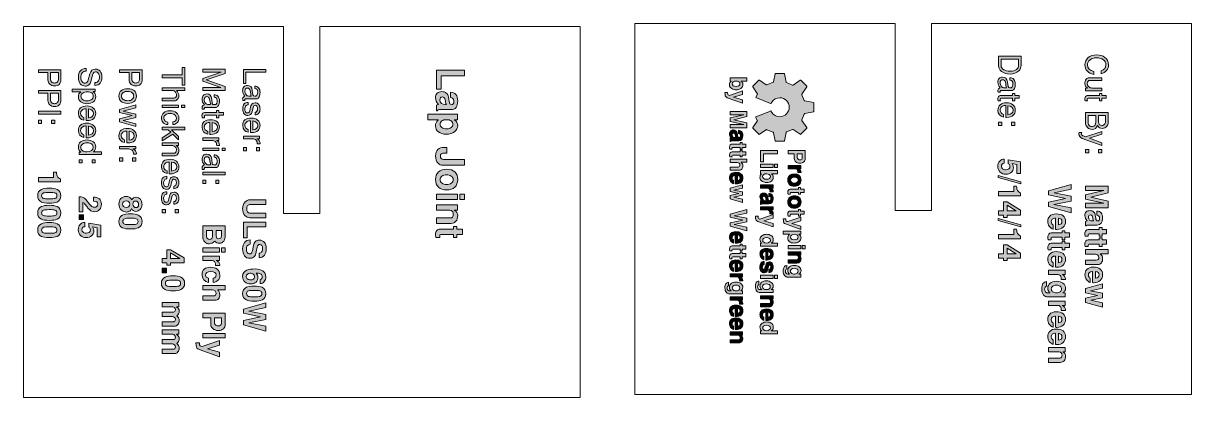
# Model space of a CAD drawing. Header units: inches. Extents: x 0.46 to 6.76, y -2.2 to -0.19.
import ezdxf

# ---------------------------------------------------------------- set-up
doc = ezdxf.new("R2010")
doc.units = ezdxf.units.IN
doc.header["$MEASUREMENT"] = 0
doc.layers.add('Layer 1', color=7, linetype='Continuous')

# ---------------------------------------------------------------- blocks, each defined once
blk = doc.blocks.new('block 2')
at = {"layer": 'Layer 1', "true_color": 0xed1f24}
h = blk.add_hatch(color=240, dxfattribs=at)
h.dxf.hatch_style = 2
h.paths.add_polyline_path([(2.6865, -0.5404), (2.6865, -0.4364), (2.8384, -0.4364), (2.8384, -0.4677), (2.7125, -0.4677), (2.7125, -0.5404)])
h = blk.add_hatch(color=240, dxfattribs=at)
h.dxf.hatch_style = 2
edge = h.paths.add_edge_path()
edge.add_spline(control_points=[(2.6865, -0.6564), (2.6865, -0.6564), (2.6865, -0.6254), (2.6865, -0.6254), (2.6887, -0.624), (2.6924, -0.623), (2.6975, -0.6223), (2.6868, -0.6116), (2.6815, -0.5996), (2.6815, -0.5862), (2.6815, -0.5754), (2.6845, -0.5671), (2.6905, -0.5614), (2.6966, -0.5557), (2.7052, -0.5529), (2.7163, -0.5529), (2.7254, -0.5529), (2.7333, -0.5556), (2.7398, -0.561), (2.7463, -0.5664), (2.7503, -0.5737), (2.7517, -0.5829), (2.7522, -0.5872), (2.7532, -0.5945), (2.7546, -0.6048), (2.7556, -0.6109), (2.7571, -0.6153), (2.7591, -0.618), (2.7611, -0.6207), (2.7643, -0.6222), (2.7688, -0.6225), (2.7764, -0.6229), (2.7802, -0.6169), (2.7802, -0.6044), (2.7802, -0.5913), (2.7741, -0.5846), (2.7619, -0.5841), (2.7619, -0.5841), (2.7619, -0.5564), (2.7619, -0.5564), (2.7752, -0.557), (2.7851, -0.561), (2.7916, -0.5684), (2.798, -0.5758), (2.8013, -0.5875), (2.8013, -0.6033), (2.8013, -0.6344), (2.7893, -0.65), (2.7652, -0.65), (2.7652, -0.65), (2.7029, -0.65), (2.7029, -0.65), (2.6981, -0.65), (2.6938, -0.6521), (2.6902, -0.6564), (2.6902, -0.6564), (2.6865, -0.6564), (2.6865, -0.6564)], knot_values=[0, 0, 0, 0, 1, 1, 1, 2, 2, 2, 3, 3, 3, 4, 4, 4, 5, 5, 5, 6, 6, 6, 7, 7, 7, 8, 8, 8, 9, 9, 9, 10, 10, 10, 11, 11, 11, 12, 12, 12, 13, 13, 13, 14, 14, 14, 15, 15, 15, 16, 16, 16, 17, 17, 17, 18, 18, 18, 19, 19, 19, 19], degree=3, periodic=1)
edge = h.paths.add_edge_path()
edge.add_spline(control_points=[(2.7356, -0.6225), (2.7356, -0.6225), (2.74, -0.6225), (2.74, -0.6225), (2.7377, -0.6183), (2.7362, -0.614), (2.7356, -0.6097), (2.7344, -0.5995), (2.7329, -0.5927), (2.7311, -0.5892), (2.7287, -0.5843), (2.7245, -0.5819), (2.7186, -0.5819), (2.71, -0.5819), (2.7056, -0.5872), (2.7056, -0.598), (2.7056, -0.6143), (2.7157, -0.6225), (2.7356, -0.6225)], knot_values=[0, 0, 0, 0, 1, 1, 1, 2, 2, 2, 3, 3, 3, 4, 4, 4, 5, 5, 5, 6, 6, 6, 6], degree=3, periodic=1)
h = blk.add_hatch(color=240, dxfattribs=at)
h.dxf.hatch_style = 2
edge = h.paths.add_edge_path()
edge.add_spline(control_points=[(2.7392, -0.7825), (2.7225, -0.7825), (2.7088, -0.7784), (2.6979, -0.7702), (2.6871, -0.762), (2.6817, -0.7513), (2.6817, -0.7381), (2.6817, -0.7306), (2.6826, -0.7248), (2.6844, -0.7208), (2.6865, -0.7161), (2.6909, -0.7105), (2.6977, -0.7041), (2.6977, -0.7041), (2.6407, -0.7041), (2.6407, -0.7041), (2.6407, -0.7041), (2.6407, -0.675), (2.6407, -0.675), (2.6407, -0.675), (2.7994, -0.675), (2.7994, -0.675), (2.7994, -0.675), (2.7994, -0.7041), (2.7994, -0.7041), (2.7994, -0.7041), (2.7823, -0.7041), (2.7823, -0.7041), (2.795, -0.7126), (2.8013, -0.7233), (2.8013, -0.7362), (2.8013, -0.7494), (2.7954, -0.7604), (2.7836, -0.7693), (2.7718, -0.7781), (2.757, -0.7825), (2.7392, -0.7825)], knot_values=[0, 0, 0, 0, 1, 1, 1, 2, 2, 2, 3, 3, 3, 4, 4, 4, 5, 5, 5, 6, 6, 6, 7, 7, 7, 8, 8, 8, 9, 9, 9, 10, 10, 10, 11, 11, 11, 12, 12, 12, 12], degree=3, periodic=1)
edge = h.paths.add_edge_path()
edge.add_spline(control_points=[(2.7417, -0.7531), (2.7518, -0.7531), (2.76, -0.7508), (2.7662, -0.7462), (2.7723, -0.7416), (2.7754, -0.7356), (2.7754, -0.7281), (2.7754, -0.7214), (2.7722, -0.7158), (2.7658, -0.7111), (2.7593, -0.7065), (2.7512, -0.7041), (2.7415, -0.7041), (2.7308, -0.7041), (2.7222, -0.7064), (2.7157, -0.7109), (2.7091, -0.7154), (2.7059, -0.7214), (2.7059, -0.7287), (2.7059, -0.7359), (2.7091, -0.7418), (2.7157, -0.7463), (2.7222, -0.7508), (2.7309, -0.7531), (2.7417, -0.7531)], knot_values=[0, 0, 0, 0, 1, 1, 1, 2, 2, 2, 3, 3, 3, 4, 4, 4, 5, 5, 5, 6, 6, 6, 7, 7, 7, 8, 8, 8, 8], degree=3, periodic=1)
h = blk.add_hatch(color=240, dxfattribs=at)
h.dxf.hatch_style = 2
edge = h.paths.add_edge_path()
edge.add_spline(control_points=[(2.7215, -0.9496), (2.7113, -0.9496), (2.7026, -0.9458), (2.6952, -0.9383), (2.6862, -0.9291), (2.6817, -0.9161), (2.6817, -0.8991), (2.6817, -0.8843), (2.6858, -0.8729), (2.694, -0.8651), (2.7022, -0.8572), (2.7134, -0.8533), (2.7277, -0.8533), (2.7277, -0.8533), (2.7425, -0.8533), (2.7425, -0.8533), (2.7425, -0.8533), (2.7425, -0.8846), (2.7425, -0.8846), (2.7425, -0.8846), (2.7327, -0.8846), (2.7327, -0.8846), (2.7236, -0.8846), (2.7171, -0.8856), (2.7135, -0.8878), (2.7098, -0.8899), (2.7079, -0.8939), (2.7079, -0.8996), (2.7079, -0.9054), (2.7095, -0.91), (2.7125, -0.9133), (2.7156, -0.9166), (2.7198, -0.9183), (2.7252, -0.9183), (2.7252, -0.9183), (2.8384, -0.9183), (2.8384, -0.9183), (2.8384, -0.9183), (2.8384, -0.9496), (2.8384, -0.9496), (2.8384, -0.9496), (2.7215, -0.9496), (2.7215, -0.9496)], knot_values=[0, 0, 0, 0, 1, 1, 1, 2, 2, 2, 3, 3, 3, 4, 4, 4, 5, 5, 5, 6, 6, 6, 7, 7, 7, 8, 8, 8, 9, 9, 9, 10, 10, 10, 11, 11, 11, 12, 12, 12, 13, 13, 13, 14, 14, 14, 14], degree=3, periodic=1)
h = blk.add_hatch(color=240, dxfattribs=at)
h.dxf.hatch_style = 2
edge = h.paths.add_edge_path()
edge.add_spline(control_points=[(2.7415, -1.0827), (2.7225, -1.0827), (2.7077, -1.0777), (2.6973, -1.0678), (2.6869, -1.0579), (2.6817, -1.0439), (2.6817, -1.0258), (2.6817, -1.009), (2.6871, -0.9957), (2.6979, -0.986), (2.7088, -0.9763), (2.7236, -0.9714), (2.7423, -0.9714), (2.7608, -0.9714), (2.7752, -0.9763), (2.7857, -0.986), (2.7961, -0.9957), (2.8013, -1.0094), (2.8013, -1.0271), (2.8013, -1.0446), (2.796, -1.0582), (2.7854, -1.068), (2.7749, -1.0778), (2.7602, -1.0827), (2.7415, -1.0827)], knot_values=[0, 0, 0, 0, 1, 1, 1, 2, 2, 2, 3, 3, 3, 4, 4, 4, 5, 5, 5, 6, 6, 6, 7, 7, 7, 8, 8, 8, 8], degree=3, periodic=1)
edge = h.paths.add_edge_path()
edge.add_spline(control_points=[(2.7414, -1.0535), (2.7518, -1.0535), (2.7602, -1.051), (2.7667, -1.046), (2.7732, -1.041), (2.7765, -1.0347), (2.7765, -1.0271), (2.7765, -1.0194), (2.773, -1.0131), (2.7661, -1.0082), (2.7592, -1.0033), (2.7503, -1.0008), (2.7395, -1.0008), (2.7305, -1.0008), (2.7228, -1.0034), (2.7165, -1.0086), (2.7101, -1.0138), (2.7069, -1.0201), (2.7069, -1.0275), (2.7069, -1.0351), (2.7101, -1.0414), (2.7166, -1.0462), (2.723, -1.0511), (2.7313, -1.0535), (2.7414, -1.0535)], knot_values=[0, 0, 0, 0, 1, 1, 1, 2, 2, 2, 3, 3, 3, 4, 4, 4, 5, 5, 5, 6, 6, 6, 7, 7, 7, 8, 8, 8, 8], degree=3, periodic=1)
h = blk.add_hatch(color=240, dxfattribs=at)
h.dxf.hatch_style = 2
h.paths.add_polyline_path([(2.6865, -1.1346), (2.6865, -1.1054), (2.7994, -1.1054), (2.7994, -1.1346)])
h.paths.add_polyline_path([(2.8123, -1.1346), (2.8123, -1.1054), (2.8384, -1.1054), (2.8384, -1.1346)])
h = blk.add_hatch(color=240, dxfattribs=at)
h.dxf.hatch_style = 2
edge = h.paths.add_edge_path()
edge.add_spline(control_points=[(2.6865, -1.2631), (2.6865, -1.2631), (2.6865, -1.2339), (2.6865, -1.2339), (2.6865, -1.2339), (2.764, -1.2339), (2.764, -1.2339), (2.7681, -1.2339), (2.7714, -1.2322), (2.7739, -1.2287), (2.7763, -1.2253), (2.7775, -1.2205), (2.7775, -1.2146), (2.7775, -1.208), (2.7758, -1.2026), (2.7723, -1.1982), (2.7688, -1.1938), (2.7645, -1.1916), (2.7592, -1.1916), (2.7592, -1.1916), (2.6865, -1.1916), (2.6865, -1.1916), (2.6865, -1.1916), (2.6865, -1.1625), (2.6865, -1.1625), (2.6865, -1.1625), (2.7994, -1.1625), (2.7994, -1.1625), (2.7994, -1.1625), (2.7994, -1.1916), (2.7994, -1.1916), (2.7994, -1.1916), (2.7825, -1.1916), (2.7825, -1.1916), (2.795, -1.1982), (2.8013, -1.208), (2.8013, -1.2212), (2.8013, -1.2339), (2.798, -1.244), (2.7915, -1.2516), (2.785, -1.2593), (2.7763, -1.2631), (2.7657, -1.2631), (2.7657, -1.2631), (2.6865, -1.2631), (2.6865, -1.2631)], knot_values=[0, 0, 0, 0, 1, 1, 1, 2, 2, 2, 3, 3, 3, 4, 4, 4, 5, 5, 5, 6, 6, 6, 7, 7, 7, 8, 8, 8, 9, 9, 9, 10, 10, 10, 11, 11, 11, 12, 12, 12, 13, 13, 13, 14, 14, 14, 15, 15, 15, 15], degree=3, periodic=1)
h = blk.add_hatch(color=240, dxfattribs=at)
h.dxf.hatch_style = 2
edge = h.paths.add_edge_path()
edge.add_spline(control_points=[(2.6842, -1.3393), (2.6825, -1.3325), (2.6817, -1.3264), (2.6817, -1.3208), (2.6817, -1.3134), (2.684, -1.3071), (2.6885, -1.3019), (2.693, -1.2966), (2.6984, -1.2939), (2.7046, -1.2939), (2.7046, -1.2939), (2.7777, -1.2939), (2.7777, -1.2939), (2.7777, -1.2939), (2.7777, -1.2796), (2.7777, -1.2796), (2.7777, -1.2796), (2.7971, -1.2796), (2.7971, -1.2796), (2.7971, -1.2796), (2.7971, -1.2939), (2.7971, -1.2939), (2.7971, -1.2939), (2.8277, -1.2939), (2.8277, -1.2939), (2.8277, -1.2939), (2.8277, -1.3231), (2.8277, -1.3231), (2.8277, -1.3231), (2.7971, -1.3231), (2.7971, -1.3231), (2.7971, -1.3231), (2.7971, -1.3393), (2.7971, -1.3393), (2.7971, -1.3393), (2.7777, -1.3393), (2.7777, -1.3393), (2.7777, -1.3393), (2.7777, -1.3231), (2.7777, -1.3231), (2.7777, -1.3231), (2.7104, -1.3231), (2.7104, -1.3231), (2.7061, -1.3231), (2.704, -1.3264), (2.704, -1.3329), (2.7041, -1.3344), (2.7043, -1.3366), (2.7044, -1.3393), (2.7044, -1.3393), (2.6842, -1.3393), (2.6842, -1.3393)], knot_values=[0, 0, 0, 0, 1, 1, 1, 2, 2, 2, 3, 3, 3, 4, 4, 4, 5, 5, 5, 6, 6, 6, 7, 7, 7, 8, 8, 8, 9, 9, 9, 10, 10, 10, 11, 11, 11, 12, 12, 12, 13, 13, 13, 14, 14, 14, 15, 15, 15, 16, 16, 16, 17, 17, 17, 17], degree=3, periodic=1)
at = {"layer": 'Layer 1', "lineweight": 0}
for points in [[(2.6865, -0.5404), (2.6865, -0.4364), (2.8384, -0.4364), (2.8384, -0.4677), (2.7125, -0.4677), (2.7125, -0.5404), (2.6865, -0.5404)], [(2.6865, -1.1346), (2.6865, -1.1054), (2.7994, -1.1054), (2.7994, -1.1346), (2.6865, -1.1346)], [(2.8123, -1.1346), (2.8123, -1.1054), (2.8384, -1.1054), (2.8384, -1.1346), (2.8123, -1.1346)]]:
    blk.add_lwpolyline(points, dxfattribs=at)
for points, knots in [([(2.6865, -0.6564), (2.6865, -0.6564), (2.6865, -0.6254), (2.6865, -0.6254), (2.6887, -0.624), (2.6924, -0.623), (2.6975, -0.6223), (2.6868, -0.6116), (2.6815, -0.5996), (2.6815, -0.5862), (2.6815, -0.5754), (2.6845, -0.5671), (2.6905, -0.5614), (2.6966, -0.5557), (2.7052, -0.5529), (2.7163, -0.5529), (2.7254, -0.5529), (2.7333, -0.5556), (2.7398, -0.561), (2.7463, -0.5664), (2.7503, -0.5737), (2.7517, -0.5829), (2.7522, -0.5872), (2.7532, -0.5945), (2.7546, -0.6048), (2.7556, -0.6109), (2.7571, -0.6153), (2.7591, -0.618), (2.7611, -0.6207), (2.7643, -0.6222), (2.7688, -0.6225), (2.7764, -0.6229), (2.7802, -0.6169), (2.7802, -0.6044), (2.7802, -0.5913), (2.7741, -0.5846), (2.7619, -0.5841), (2.7619, -0.5841), (2.7619, -0.5564), (2.7619, -0.5564), (2.7752, -0.557), (2.7851, -0.561), (2.7916, -0.5684), (2.798, -0.5758), (2.8013, -0.5875), (2.8013, -0.6033), (2.8013, -0.6344), (2.7893, -0.65), (2.7652, -0.65), (2.7652, -0.65), (2.7029, -0.65), (2.7029, -0.65), (2.6981, -0.65), (2.6938, -0.6521), (2.6902, -0.6564), (2.6902, -0.6564), (2.6865, -0.6564), (2.6865, -0.6564)], [0, 0, 0, 0, 1, 1, 1, 2, 2, 2, 3, 3, 3, 4, 4, 4, 5, 5, 5, 6, 6, 6, 7, 7, 7, 8, 8, 8, 9, 9, 9, 10, 10, 10, 11, 11, 11, 12, 12, 12, 13, 13, 13, 14, 14, 14, 15, 15, 15, 16, 16, 16, 17, 17, 17, 18, 18, 18, 19, 19, 19, 19]), ([(2.7356, -0.6225), (2.7356, -0.6225), (2.74, -0.6225), (2.74, -0.6225), (2.7377, -0.6183), (2.7362, -0.614), (2.7356, -0.6097), (2.7344, -0.5995), (2.7329, -0.5927), (2.7311, -0.5892), (2.7287, -0.5843), (2.7245, -0.5819), (2.7186, -0.5819), (2.71, -0.5819), (2.7056, -0.5872), (2.7056, -0.598), (2.7056, -0.6143), (2.7157, -0.6225), (2.7356, -0.6225)], [0, 0, 0, 0, 1, 1, 1, 2, 2, 2, 3, 3, 3, 4, 4, 4, 5, 5, 5, 6, 6, 6, 6]), ([(2.7392, -0.7825), (2.7225, -0.7825), (2.7088, -0.7784), (2.6979, -0.7702), (2.6871, -0.762), (2.6817, -0.7513), (2.6817, -0.7381), (2.6817, -0.7306), (2.6826, -0.7248), (2.6844, -0.7208), (2.6865, -0.7161), (2.6909, -0.7105), (2.6977, -0.7041), (2.6977, -0.7041), (2.6407, -0.7041), (2.6407, -0.7041), (2.6407, -0.7041), (2.6407, -0.675), (2.6407, -0.675), (2.6407, -0.675), (2.7994, -0.675), (2.7994, -0.675), (2.7994, -0.675), (2.7994, -0.7041), (2.7994, -0.7041), (2.7994, -0.7041), (2.7823, -0.7041), (2.7823, -0.7041), (2.795, -0.7126), (2.8013, -0.7233), (2.8013, -0.7362), (2.8013, -0.7494), (2.7954, -0.7604), (2.7836, -0.7693), (2.7718, -0.7781), (2.757, -0.7825), (2.7392, -0.7825)], [0, 0, 0, 0, 1, 1, 1, 2, 2, 2, 3, 3, 3, 4, 4, 4, 5, 5, 5, 6, 6, 6, 7, 7, 7, 8, 8, 8, 9, 9, 9, 10, 10, 10, 11, 11, 11, 12, 12, 12, 12]), ([(2.7417, -0.7531), (2.7518, -0.7531), (2.76, -0.7508), (2.7662, -0.7462), (2.7723, -0.7416), (2.7754, -0.7356), (2.7754, -0.7281), (2.7754, -0.7214), (2.7722, -0.7158), (2.7658, -0.7111), (2.7593, -0.7065), (2.7512, -0.7041), (2.7415, -0.7041), (2.7308, -0.7041), (2.7222, -0.7064), (2.7157, -0.7109), (2.7091, -0.7154), (2.7059, -0.7214), (2.7059, -0.7287), (2.7059, -0.7359), (2.7091, -0.7418), (2.7157, -0.7463), (2.7222, -0.7508), (2.7309, -0.7531), (2.7417, -0.7531)], [0, 0, 0, 0, 1, 1, 1, 2, 2, 2, 3, 3, 3, 4, 4, 4, 5, 5, 5, 6, 6, 6, 7, 7, 7, 8, 8, 8, 8]), ([(2.7215, -0.9496), (2.7113, -0.9496), (2.7026, -0.9458), (2.6952, -0.9383), (2.6862, -0.9291), (2.6817, -0.9161), (2.6817, -0.8991), (2.6817, -0.8843), (2.6858, -0.8729), (2.694, -0.8651), (2.7022, -0.8572), (2.7134, -0.8533), (2.7277, -0.8533), (2.7277, -0.8533), (2.7425, -0.8533), (2.7425, -0.8533), (2.7425, -0.8533), (2.7425, -0.8846), (2.7425, -0.8846), (2.7425, -0.8846), (2.7327, -0.8846), (2.7327, -0.8846), (2.7236, -0.8846), (2.7171, -0.8856), (2.7135, -0.8878), (2.7098, -0.8899), (2.7079, -0.8939), (2.7079, -0.8996), (2.7079, -0.9054), (2.7095, -0.91), (2.7125, -0.9133), (2.7156, -0.9166), (2.7198, -0.9183), (2.7252, -0.9183), (2.7252, -0.9183), (2.8384, -0.9183), (2.8384, -0.9183), (2.8384, -0.9183), (2.8384, -0.9496), (2.8384, -0.9496), (2.8384, -0.9496), (2.7215, -0.9496), (2.7215, -0.9496)], [0, 0, 0, 0, 1, 1, 1, 2, 2, 2, 3, 3, 3, 4, 4, 4, 5, 5, 5, 6, 6, 6, 7, 7, 7, 8, 8, 8, 9, 9, 9, 10, 10, 10, 11, 11, 11, 12, 12, 12, 13, 13, 13, 14, 14, 14, 14]), ([(2.7415, -1.0827), (2.7225, -1.0827), (2.7077, -1.0777), (2.6973, -1.0678), (2.6869, -1.0579), (2.6817, -1.0439), (2.6817, -1.0258), (2.6817, -1.009), (2.6871, -0.9957), (2.6979, -0.986), (2.7088, -0.9763), (2.7236, -0.9714), (2.7423, -0.9714), (2.7608, -0.9714), (2.7752, -0.9763), (2.7857, -0.986), (2.7961, -0.9957), (2.8013, -1.0094), (2.8013, -1.0271), (2.8013, -1.0446), (2.796, -1.0582), (2.7854, -1.068), (2.7749, -1.0778), (2.7602, -1.0827), (2.7415, -1.0827)], [0, 0, 0, 0, 1, 1, 1, 2, 2, 2, 3, 3, 3, 4, 4, 4, 5, 5, 5, 6, 6, 6, 7, 7, 7, 8, 8, 8, 8]), ([(2.7414, -1.0535), (2.7518, -1.0535), (2.7602, -1.051), (2.7667, -1.046), (2.7732, -1.041), (2.7765, -1.0347), (2.7765, -1.0271), (2.7765, -1.0194), (2.773, -1.0131), (2.7661, -1.0082), (2.7592, -1.0033), (2.7503, -1.0008), (2.7395, -1.0008), (2.7305, -1.0008), (2.7228, -1.0034), (2.7165, -1.0086), (2.7101, -1.0138), (2.7069, -1.0201), (2.7069, -1.0275), (2.7069, -1.0351), (2.7101, -1.0414), (2.7166, -1.0462), (2.723, -1.0511), (2.7313, -1.0535), (2.7414, -1.0535)], [0, 0, 0, 0, 1, 1, 1, 2, 2, 2, 3, 3, 3, 4, 4, 4, 5, 5, 5, 6, 6, 6, 7, 7, 7, 8, 8, 8, 8]), ([(2.6865, -1.2631), (2.6865, -1.2631), (2.6865, -1.2339), (2.6865, -1.2339), (2.6865, -1.2339), (2.764, -1.2339), (2.764, -1.2339), (2.7681, -1.2339), (2.7714, -1.2322), (2.7739, -1.2287), (2.7763, -1.2253), (2.7775, -1.2205), (2.7775, -1.2146), (2.7775, -1.208), (2.7758, -1.2026), (2.7723, -1.1982), (2.7688, -1.1938), (2.7645, -1.1916), (2.7592, -1.1916), (2.7592, -1.1916), (2.6865, -1.1916), (2.6865, -1.1916), (2.6865, -1.1916), (2.6865, -1.1625), (2.6865, -1.1625), (2.6865, -1.1625), (2.7994, -1.1625), (2.7994, -1.1625), (2.7994, -1.1625), (2.7994, -1.1916), (2.7994, -1.1916), (2.7994, -1.1916), (2.7825, -1.1916), (2.7825, -1.1916), (2.795, -1.1982), (2.8013, -1.208), (2.8013, -1.2212), (2.8013, -1.2339), (2.798, -1.244), (2.7915, -1.2516), (2.785, -1.2593), (2.7763, -1.2631), (2.7657, -1.2631), (2.7657, -1.2631), (2.6865, -1.2631), (2.6865, -1.2631)], [0, 0, 0, 0, 1, 1, 1, 2, 2, 2, 3, 3, 3, 4, 4, 4, 5, 5, 5, 6, 6, 6, 7, 7, 7, 8, 8, 8, 9, 9, 9, 10, 10, 10, 11, 11, 11, 12, 12, 12, 13, 13, 13, 14, 14, 14, 15, 15, 15, 15]), ([(2.6842, -1.3393), (2.6825, -1.3325), (2.6817, -1.3264), (2.6817, -1.3208), (2.6817, -1.3134), (2.684, -1.3071), (2.6885, -1.3019), (2.693, -1.2966), (2.6984, -1.2939), (2.7046, -1.2939), (2.7046, -1.2939), (2.7777, -1.2939), (2.7777, -1.2939), (2.7777, -1.2939), (2.7777, -1.2796), (2.7777, -1.2796), (2.7777, -1.2796), (2.7971, -1.2796), (2.7971, -1.2796), (2.7971, -1.2796), (2.7971, -1.2939), (2.7971, -1.2939), (2.7971, -1.2939), (2.8277, -1.2939), (2.8277, -1.2939), (2.8277, -1.2939), (2.8277, -1.3231), (2.8277, -1.3231), (2.8277, -1.3231), (2.7971, -1.3231), (2.7971, -1.3231), (2.7971, -1.3231), (2.7971, -1.3393), (2.7971, -1.3393), (2.7971, -1.3393), (2.7777, -1.3393), (2.7777, -1.3393), (2.7777, -1.3393), (2.7777, -1.3231), (2.7777, -1.3231), (2.7777, -1.3231), (2.7104, -1.3231), (2.7104, -1.3231), (2.7061, -1.3231), (2.704, -1.3264), (2.704, -1.3329), (2.7041, -1.3344), (2.7043, -1.3366), (2.7044, -1.3393), (2.7044, -1.3393), (2.6842, -1.3393), (2.6842, -1.3393)], [0, 0, 0, 0, 1, 1, 1, 2, 2, 2, 3, 3, 3, 4, 4, 4, 5, 5, 5, 6, 6, 6, 7, 7, 7, 8, 8, 8, 9, 9, 9, 10, 10, 10, 11, 11, 11, 12, 12, 12, 13, 13, 13, 14, 14, 14, 15, 15, 15, 16, 16, 16, 17, 17, 17, 17])]:
    blk.add_open_spline(points, degree=3, knots=knots, dxfattribs=at)
blk = doc.blocks.new('block 5')
at = {"layer": 'Layer 1', "true_color": 0xed1f24}
h = blk.add_hatch(color=240, dxfattribs=at)
h.dxf.hatch_style = 2
h.paths.add_polyline_path([(1.4272, -0.5466), (1.4272, -0.5306), (1.5252, -0.5306), (1.4272, -0.4974), (1.4272, -0.4814), (1.5257, -0.4483), (1.4272, -0.4483), (1.4272, -0.4323), (1.5487, -0.4323), (1.5487, -0.4544), (1.4452, -0.4895), (1.5487, -0.5245), (1.5487, -0.5466)])
h = blk.add_hatch(color=240, dxfattribs=at)
h.dxf.hatch_style = 2
edge = h.paths.add_edge_path()
edge.add_spline(control_points=[(1.4249, -0.6478), (1.4239, -0.6443), (1.4234, -0.6407), (1.4234, -0.6369), (1.4234, -0.6339), (1.4248, -0.6311), (1.4275, -0.6284), (1.4302, -0.6256), (1.4331, -0.6241), (1.4361, -0.6238), (1.4276, -0.6137), (1.4234, -0.6039), (1.4234, -0.5944), (1.4234, -0.5857), (1.4257, -0.5787), (1.4302, -0.5734), (1.4348, -0.5682), (1.4411, -0.5656), (1.4491, -0.5656), (1.4643, -0.5656), (1.473, -0.5746), (1.4755, -0.5927), (1.4755, -0.5927), (1.4788, -0.6173), (1.4788, -0.6173), (1.4794, -0.6212), (1.4826, -0.6231), (1.4884, -0.6231), (1.4933, -0.6231), (1.4961, -0.6229), (1.4969, -0.6226), (1.4992, -0.6216), (1.5011, -0.619), (1.5026, -0.6149), (1.504, -0.6107), (1.5047, -0.606), (1.5047, -0.6007), (1.5047, -0.5951), (1.5035, -0.591), (1.501, -0.5881), (1.4985, -0.5853), (1.4943, -0.5835), (1.4886, -0.5826), (1.4886, -0.5826), (1.4886, -0.5699), (1.4886, -0.5699), (1.4972, -0.5692), (1.5042, -0.5719), (1.5094, -0.5783), (1.5146, -0.5846), (1.5172, -0.5928), (1.5172, -0.6029), (1.5172, -0.6127), (1.5155, -0.621), (1.5121, -0.6278), (1.5086, -0.6345), (1.5044, -0.6379), (1.4996, -0.6379), (1.4996, -0.6379), (1.4404, -0.6379), (1.4404, -0.6379), (1.4392, -0.6379), (1.4381, -0.6385), (1.4371, -0.6397), (1.4361, -0.6409), (1.4354, -0.6422), (1.4352, -0.6436), (1.4351, -0.6447), (1.4351, -0.6461), (1.4352, -0.6478), (1.4352, -0.6478), (1.4249, -0.6478), (1.4249, -0.6478)], knot_values=[0, 0, 0, 0, 1, 1, 1, 2, 2, 2, 3, 3, 3, 4, 4, 4, 5, 5, 5, 6, 6, 6, 7, 7, 7, 8, 8, 8, 9, 9, 9, 10, 10, 10, 11, 11, 11, 12, 12, 12, 13, 13, 13, 14, 14, 14, 15, 15, 15, 16, 16, 16, 17, 17, 17, 18, 18, 18, 19, 19, 19, 20, 20, 20, 21, 21, 21, 22, 22, 22, 23, 23, 23, 24, 24, 24, 24], degree=3, periodic=1)
edge = h.paths.add_edge_path()
edge.add_spline(control_points=[(1.4562, -0.6231), (1.4562, -0.6231), (1.4697, -0.6229), (1.4697, -0.6229), (1.4678, -0.6162), (1.4659, -0.6062), (1.4639, -0.5928), (1.4632, -0.5893), (1.4615, -0.5863), (1.4587, -0.5837), (1.4559, -0.5812), (1.4528, -0.5799), (1.4493, -0.5799), (1.4453, -0.5799), (1.4419, -0.5814), (1.4392, -0.5844), (1.4366, -0.5874), (1.4352, -0.5911), (1.4352, -0.5958), (1.4352, -0.6032), (1.4373, -0.6097), (1.4416, -0.6151), (1.4458, -0.6206), (1.4507, -0.6232), (1.4562, -0.6231)], knot_values=[0, 0, 0, 0, 1, 1, 1, 2, 2, 2, 3, 3, 3, 4, 4, 4, 5, 5, 5, 6, 6, 6, 7, 7, 7, 8, 8, 8, 8], degree=3, periodic=1)
h = blk.add_hatch(color=240, dxfattribs=at)
h.dxf.hatch_style = 2
edge = h.paths.add_edge_path()
edge.add_spline(control_points=[(1.4244, -0.6938), (1.4236, -0.6897), (1.4232, -0.6857), (1.4232, -0.6818), (1.4232, -0.6769), (1.4246, -0.6729), (1.4274, -0.6699), (1.4298, -0.6673), (1.4327, -0.6659), (1.4359, -0.6659), (1.4359, -0.6659), (1.5019, -0.6659), (1.5019, -0.6659), (1.5019, -0.6659), (1.5019, -0.6538), (1.5019, -0.6538), (1.5019, -0.6538), (1.5147, -0.6538), (1.5147, -0.6538), (1.5147, -0.6538), (1.5147, -0.6659), (1.5147, -0.6659), (1.5147, -0.6659), (1.5384, -0.6659), (1.5384, -0.6659), (1.5384, -0.6659), (1.5384, -0.6799), (1.5384, -0.6799), (1.5384, -0.6799), (1.5147, -0.6799), (1.5147, -0.6799), (1.5147, -0.6799), (1.5147, -0.6938), (1.5147, -0.6938), (1.5147, -0.6938), (1.5019, -0.6938), (1.5019, -0.6938), (1.5019, -0.6938), (1.5019, -0.6799), (1.5019, -0.6799), (1.5019, -0.6799), (1.4402, -0.6799), (1.4402, -0.6799), (1.4374, -0.6799), (1.4361, -0.682), (1.4361, -0.6861), (1.4361, -0.6878), (1.4363, -0.6903), (1.4369, -0.6938), (1.4369, -0.6938), (1.4244, -0.6938), (1.4244, -0.6938)], knot_values=[0, 0, 0, 0, 1, 1, 1, 2, 2, 2, 3, 3, 3, 4, 4, 4, 5, 5, 5, 6, 6, 6, 7, 7, 7, 8, 8, 8, 9, 9, 9, 10, 10, 10, 11, 11, 11, 12, 12, 12, 13, 13, 13, 14, 14, 14, 15, 15, 15, 16, 16, 16, 17, 17, 17, 17], degree=3, periodic=1)
h = blk.add_hatch(color=240, dxfattribs=at)
h.dxf.hatch_style = 2
edge = h.paths.add_edge_path()
edge.add_spline(control_points=[(1.4706, -0.7833), (1.4684, -0.7833), (1.4667, -0.7832), (1.4654, -0.7831), (1.4654, -0.7831), (1.4654, -0.7194), (1.4654, -0.7194), (1.4646, -0.7193), (1.4635, -0.7193), (1.4621, -0.7193), (1.4551, -0.7193), (1.4489, -0.7217), (1.4436, -0.7265), (1.4382, -0.7313), (1.4356, -0.7371), (1.4356, -0.7437), (1.4356, -0.7552), (1.4417, -0.763), (1.4539, -0.7671), (1.4539, -0.7671), (1.4539, -0.7814), (1.4539, -0.7814), (1.4337, -0.7768), (1.4236, -0.7647), (1.4236, -0.7453), (1.4236, -0.718), (1.4393, -0.7044), (1.4709, -0.7044), (1.4844, -0.7044), (1.4956, -0.7082), (1.5042, -0.7156), (1.5129, -0.723), (1.5172, -0.7326), (1.5172, -0.7443), (1.5172, -0.7557), (1.5137, -0.7648), (1.5066, -0.7716), (1.4984, -0.7793), (1.4865, -0.7832), (1.4706, -0.7833)], knot_values=[0, 0, 0, 0, 1, 1, 1, 2, 2, 2, 3, 3, 3, 4, 4, 4, 5, 5, 5, 6, 6, 6, 7, 7, 7, 8, 8, 8, 9, 9, 9, 10, 10, 10, 11, 11, 11, 12, 12, 12, 13, 13, 13, 13], degree=3, periodic=1)
edge = h.paths.add_edge_path()
edge.add_spline(control_points=[(1.4777, -0.7684), (1.4965, -0.7666), (1.5059, -0.7588), (1.5059, -0.7449), (1.5059, -0.7304), (1.4965, -0.7221), (1.4777, -0.7199), (1.4777, -0.7199), (1.4777, -0.7684), (1.4777, -0.7684)], knot_values=[0, 0, 0, 0, 1, 1, 1, 2, 2, 2, 3, 3, 3, 3], degree=3, periodic=1)
h = blk.add_hatch(color=240, dxfattribs=at)
h.dxf.hatch_style = 2
edge = h.paths.add_edge_path()
edge.add_spline(control_points=[(1.5024, -0.8438), (1.5024, -0.8352), (1.5003, -0.8285), (1.4961, -0.8236), (1.4914, -0.8184), (1.4848, -0.8158), (1.4762, -0.8158), (1.4762, -0.8158), (1.4272, -0.8158), (1.4272, -0.8158), (1.4272, -0.8158), (1.4272, -0.8018), (1.4272, -0.8018), (1.4272, -0.8018), (1.5147, -0.8018), (1.5147, -0.8018), (1.5147, -0.8018), (1.5147, -0.8158), (1.5147, -0.8158), (1.5147, -0.8158), (1.5007, -0.8158), (1.5007, -0.8158), (1.5117, -0.8213), (1.5172, -0.8293), (1.5172, -0.8398), (1.5172, -0.8407), (1.5171, -0.842), (1.5169, -0.8438), (1.5169, -0.8438), (1.5024, -0.8438), (1.5024, -0.8438)], knot_values=[0, 0, 0, 0, 1, 1, 1, 2, 2, 2, 3, 3, 3, 4, 4, 4, 5, 5, 5, 6, 6, 6, 7, 7, 7, 8, 8, 8, 9, 9, 9, 10, 10, 10, 10], degree=3, periodic=1)
h = blk.add_hatch(color=240, dxfattribs=at)
h.dxf.hatch_style = 2
h.paths.add_polyline_path([(1.4272, -0.8709), (1.4272, -0.8569), (1.5147, -0.8569), (1.5147, -0.8709)])
h.paths.add_polyline_path([(1.5314, -0.8709), (1.5314, -0.8569), (1.5487, -0.8569), (1.5487, -0.8709)])
h = blk.add_hatch(color=240, dxfattribs=at)
h.dxf.hatch_style = 2
edge = h.paths.add_edge_path()
edge.add_spline(control_points=[(1.4249, -0.9719), (1.4239, -0.9685), (1.4234, -0.9649), (1.4234, -0.9611), (1.4234, -0.9581), (1.4248, -0.9552), (1.4275, -0.9525), (1.4302, -0.9498), (1.4331, -0.9483), (1.4361, -0.9479), (1.4276, -0.9378), (1.4234, -0.928), (1.4234, -0.9186), (1.4234, -0.9098), (1.4257, -0.9028), (1.4302, -0.8976), (1.4348, -0.8924), (1.4411, -0.8898), (1.4491, -0.8898), (1.4643, -0.8898), (1.473, -0.8988), (1.4755, -0.9169), (1.4755, -0.9169), (1.4788, -0.9414), (1.4788, -0.9414), (1.4794, -0.9453), (1.4826, -0.9473), (1.4884, -0.9473), (1.4933, -0.9473), (1.4961, -0.9471), (1.4969, -0.9468), (1.4992, -0.9458), (1.5011, -0.9432), (1.5026, -0.939), (1.504, -0.9349), (1.5047, -0.9301), (1.5047, -0.9248), (1.5047, -0.9193), (1.5035, -0.9151), (1.501, -0.9123), (1.4985, -0.9095), (1.4943, -0.9076), (1.4886, -0.9067), (1.4886, -0.9067), (1.4886, -0.8941), (1.4886, -0.8941), (1.4972, -0.8933), (1.5042, -0.8961), (1.5094, -0.9024), (1.5146, -0.9088), (1.5172, -0.917), (1.5172, -0.9271), (1.5172, -0.9369), (1.5155, -0.9451), (1.5121, -0.9519), (1.5086, -0.9587), (1.5044, -0.9621), (1.4996, -0.9621), (1.4996, -0.9621), (1.4404, -0.9621), (1.4404, -0.9621), (1.4392, -0.9621), (1.4381, -0.9627), (1.4371, -0.9638), (1.4361, -0.965), (1.4354, -0.9663), (1.4352, -0.9678), (1.4351, -0.9689), (1.4351, -0.9703), (1.4352, -0.9719), (1.4352, -0.9719), (1.4249, -0.9719), (1.4249, -0.9719)], knot_values=[0, 0, 0, 0, 1, 1, 1, 2, 2, 2, 3, 3, 3, 4, 4, 4, 5, 5, 5, 6, 6, 6, 7, 7, 7, 8, 8, 8, 9, 9, 9, 10, 10, 10, 11, 11, 11, 12, 12, 12, 13, 13, 13, 14, 14, 14, 15, 15, 15, 16, 16, 16, 17, 17, 17, 18, 18, 18, 19, 19, 19, 20, 20, 20, 21, 21, 21, 22, 22, 22, 23, 23, 23, 24, 24, 24, 24], degree=3, periodic=1)
edge = h.paths.add_edge_path()
edge.add_spline(control_points=[(1.4562, -0.9473), (1.4562, -0.9473), (1.4697, -0.9471), (1.4697, -0.9471), (1.4678, -0.9404), (1.4659, -0.9303), (1.4639, -0.917), (1.4632, -0.9134), (1.4615, -0.9104), (1.4587, -0.9079), (1.4559, -0.9054), (1.4528, -0.9041), (1.4493, -0.9041), (1.4453, -0.9041), (1.4419, -0.9056), (1.4392, -0.9085), (1.4366, -0.9115), (1.4352, -0.9153), (1.4352, -0.9199), (1.4352, -0.9274), (1.4373, -0.9338), (1.4416, -0.9393), (1.4458, -0.9447), (1.4507, -0.9474), (1.4562, -0.9473)], knot_values=[0, 0, 0, 0, 1, 1, 1, 2, 2, 2, 3, 3, 3, 4, 4, 4, 5, 5, 5, 6, 6, 6, 7, 7, 7, 8, 8, 8, 8], degree=3, periodic=1)
h = blk.add_hatch(color=240, dxfattribs=at)
h.dxf.hatch_style = 2
h.paths.add_polyline_path([(1.4272, -1.0009), (1.4272, -0.9869), (1.5487, -0.9869), (1.5487, -1.0009)])
h = blk.add_hatch(color=240, dxfattribs=at)
h.dxf.hatch_style = 2
h.paths.add_polyline_path([(1.4272, -1.0481), (1.4272, -1.0308), (1.4446, -1.0308), (1.4446, -1.0481)])
h.paths.add_polyline_path([(1.4974, -1.0481), (1.4974, -1.0308), (1.5147, -1.0308), (1.5147, -1.0481)])
at = {"layer": 'Layer 1', "lineweight": 0}
for points in [[(1.4272, -0.5466), (1.4272, -0.5306), (1.5252, -0.5306), (1.4272, -0.4974), (1.4272, -0.4814), (1.5257, -0.4483), (1.4272, -0.4483), (1.4272, -0.4323), (1.5487, -0.4323), (1.5487, -0.4544), (1.4452, -0.4895), (1.5487, -0.5245), (1.5487, -0.5466), (1.4272, -0.5466)], [(1.4272, -0.8709), (1.4272, -0.8569), (1.5147, -0.8569), (1.5147, -0.8709), (1.4272, -0.8709)], [(1.5314, -0.8709), (1.5314, -0.8569), (1.5487, -0.8569), (1.5487, -0.8709), (1.5314, -0.8709)], [(1.4272, -1.0009), (1.4272, -0.9869), (1.5487, -0.9869), (1.5487, -1.0009), (1.4272, -1.0009)], [(1.4272, -1.0481), (1.4272, -1.0308), (1.4446, -1.0308), (1.4446, -1.0481), (1.4272, -1.0481)], [(1.4974, -1.0481), (1.4974, -1.0308), (1.5147, -1.0308), (1.5147, -1.0481), (1.4974, -1.0481)]]:
    blk.add_lwpolyline(points, dxfattribs=at)
for points, knots in [([(1.4249, -0.6478), (1.4239, -0.6443), (1.4234, -0.6407), (1.4234, -0.6369), (1.4234, -0.6339), (1.4248, -0.6311), (1.4275, -0.6284), (1.4302, -0.6256), (1.4331, -0.6241), (1.4361, -0.6238), (1.4276, -0.6137), (1.4234, -0.6039), (1.4234, -0.5944), (1.4234, -0.5857), (1.4257, -0.5787), (1.4302, -0.5734), (1.4348, -0.5682), (1.4411, -0.5656), (1.4491, -0.5656), (1.4643, -0.5656), (1.473, -0.5746), (1.4755, -0.5927), (1.4755, -0.5927), (1.4788, -0.6173), (1.4788, -0.6173), (1.4794, -0.6212), (1.4826, -0.6231), (1.4884, -0.6231), (1.4933, -0.6231), (1.4961, -0.6229), (1.4969, -0.6226), (1.4992, -0.6216), (1.5011, -0.619), (1.5026, -0.6149), (1.504, -0.6107), (1.5047, -0.606), (1.5047, -0.6007), (1.5047, -0.5951), (1.5035, -0.591), (1.501, -0.5881), (1.4985, -0.5853), (1.4943, -0.5835), (1.4886, -0.5826), (1.4886, -0.5826), (1.4886, -0.5699), (1.4886, -0.5699), (1.4972, -0.5692), (1.5042, -0.5719), (1.5094, -0.5783), (1.5146, -0.5846), (1.5172, -0.5928), (1.5172, -0.6029), (1.5172, -0.6127), (1.5155, -0.621), (1.5121, -0.6278), (1.5086, -0.6345), (1.5044, -0.6379), (1.4996, -0.6379), (1.4996, -0.6379), (1.4404, -0.6379), (1.4404, -0.6379), (1.4392, -0.6379), (1.4381, -0.6385), (1.4371, -0.6397), (1.4361, -0.6409), (1.4354, -0.6422), (1.4352, -0.6436), (1.4351, -0.6447), (1.4351, -0.6461), (1.4352, -0.6478), (1.4352, -0.6478), (1.4249, -0.6478), (1.4249, -0.6478)], [0, 0, 0, 0, 1, 1, 1, 2, 2, 2, 3, 3, 3, 4, 4, 4, 5, 5, 5, 6, 6, 6, 7, 7, 7, 8, 8, 8, 9, 9, 9, 10, 10, 10, 11, 11, 11, 12, 12, 12, 13, 13, 13, 14, 14, 14, 15, 15, 15, 16, 16, 16, 17, 17, 17, 18, 18, 18, 19, 19, 19, 20, 20, 20, 21, 21, 21, 22, 22, 22, 23, 23, 23, 24, 24, 24, 24]), ([(1.4562, -0.6231), (1.4562, -0.6231), (1.4697, -0.6229), (1.4697, -0.6229), (1.4678, -0.6162), (1.4659, -0.6062), (1.4639, -0.5928), (1.4632, -0.5893), (1.4615, -0.5863), (1.4587, -0.5837), (1.4559, -0.5812), (1.4528, -0.5799), (1.4493, -0.5799), (1.4453, -0.5799), (1.4419, -0.5814), (1.4392, -0.5844), (1.4366, -0.5874), (1.4352, -0.5911), (1.4352, -0.5958), (1.4352, -0.6032), (1.4373, -0.6097), (1.4416, -0.6151), (1.4458, -0.6206), (1.4507, -0.6232), (1.4562, -0.6231)], [0, 0, 0, 0, 1, 1, 1, 2, 2, 2, 3, 3, 3, 4, 4, 4, 5, 5, 5, 6, 6, 6, 7, 7, 7, 8, 8, 8, 8]), ([(1.4244, -0.6938), (1.4236, -0.6897), (1.4232, -0.6857), (1.4232, -0.6818), (1.4232, -0.6769), (1.4246, -0.6729), (1.4274, -0.6699), (1.4298, -0.6673), (1.4327, -0.6659), (1.4359, -0.6659), (1.4359, -0.6659), (1.5019, -0.6659), (1.5019, -0.6659), (1.5019, -0.6659), (1.5019, -0.6538), (1.5019, -0.6538), (1.5019, -0.6538), (1.5147, -0.6538), (1.5147, -0.6538), (1.5147, -0.6538), (1.5147, -0.6659), (1.5147, -0.6659), (1.5147, -0.6659), (1.5384, -0.6659), (1.5384, -0.6659), (1.5384, -0.6659), (1.5384, -0.6799), (1.5384, -0.6799), (1.5384, -0.6799), (1.5147, -0.6799), (1.5147, -0.6799), (1.5147, -0.6799), (1.5147, -0.6938), (1.5147, -0.6938), (1.5147, -0.6938), (1.5019, -0.6938), (1.5019, -0.6938), (1.5019, -0.6938), (1.5019, -0.6799), (1.5019, -0.6799), (1.5019, -0.6799), (1.4402, -0.6799), (1.4402, -0.6799), (1.4374, -0.6799), (1.4361, -0.682), (1.4361, -0.6861), (1.4361, -0.6878), (1.4363, -0.6903), (1.4369, -0.6938), (1.4369, -0.6938), (1.4244, -0.6938), (1.4244, -0.6938)], [0, 0, 0, 0, 1, 1, 1, 2, 2, 2, 3, 3, 3, 4, 4, 4, 5, 5, 5, 6, 6, 6, 7, 7, 7, 8, 8, 8, 9, 9, 9, 10, 10, 10, 11, 11, 11, 12, 12, 12, 13, 13, 13, 14, 14, 14, 15, 15, 15, 16, 16, 16, 17, 17, 17, 17]), ([(1.4706, -0.7833), (1.4684, -0.7833), (1.4667, -0.7832), (1.4654, -0.7831), (1.4654, -0.7831), (1.4654, -0.7194), (1.4654, -0.7194), (1.4646, -0.7193), (1.4635, -0.7193), (1.4621, -0.7193), (1.4551, -0.7193), (1.4489, -0.7217), (1.4436, -0.7265), (1.4382, -0.7313), (1.4356, -0.7371), (1.4356, -0.7437), (1.4356, -0.7552), (1.4417, -0.763), (1.4539, -0.7671), (1.4539, -0.7671), (1.4539, -0.7814), (1.4539, -0.7814), (1.4337, -0.7768), (1.4236, -0.7647), (1.4236, -0.7453), (1.4236, -0.718), (1.4393, -0.7044), (1.4709, -0.7044), (1.4844, -0.7044), (1.4956, -0.7082), (1.5042, -0.7156), (1.5129, -0.723), (1.5172, -0.7326), (1.5172, -0.7443), (1.5172, -0.7557), (1.5137, -0.7648), (1.5066, -0.7716), (1.4984, -0.7793), (1.4865, -0.7832), (1.4706, -0.7833)], [0, 0, 0, 0, 1, 1, 1, 2, 2, 2, 3, 3, 3, 4, 4, 4, 5, 5, 5, 6, 6, 6, 7, 7, 7, 8, 8, 8, 9, 9, 9, 10, 10, 10, 11, 11, 11, 12, 12, 12, 13, 13, 13, 13]), ([(1.4777, -0.7684), (1.4965, -0.7666), (1.5059, -0.7588), (1.5059, -0.7449), (1.5059, -0.7304), (1.4965, -0.7221), (1.4777, -0.7199), (1.4777, -0.7199), (1.4777, -0.7684), (1.4777, -0.7684)], [0, 0, 0, 0, 1, 1, 1, 2, 2, 2, 3, 3, 3, 3]), ([(1.5024, -0.8438), (1.5024, -0.8352), (1.5003, -0.8285), (1.4961, -0.8236), (1.4914, -0.8184), (1.4848, -0.8158), (1.4762, -0.8158), (1.4762, -0.8158), (1.4272, -0.8158), (1.4272, -0.8158), (1.4272, -0.8158), (1.4272, -0.8018), (1.4272, -0.8018), (1.4272, -0.8018), (1.5147, -0.8018), (1.5147, -0.8018), (1.5147, -0.8018), (1.5147, -0.8158), (1.5147, -0.8158), (1.5147, -0.8158), (1.5007, -0.8158), (1.5007, -0.8158), (1.5117, -0.8213), (1.5172, -0.8293), (1.5172, -0.8398), (1.5172, -0.8407), (1.5171, -0.842), (1.5169, -0.8438), (1.5169, -0.8438), (1.5024, -0.8438), (1.5024, -0.8438)], [0, 0, 0, 0, 1, 1, 1, 2, 2, 2, 3, 3, 3, 4, 4, 4, 5, 5, 5, 6, 6, 6, 7, 7, 7, 8, 8, 8, 9, 9, 9, 10, 10, 10, 10]), ([(1.4249, -0.9719), (1.4239, -0.9685), (1.4234, -0.9649), (1.4234, -0.9611), (1.4234, -0.9581), (1.4248, -0.9552), (1.4275, -0.9525), (1.4302, -0.9498), (1.4331, -0.9483), (1.4361, -0.9479), (1.4276, -0.9378), (1.4234, -0.928), (1.4234, -0.9186), (1.4234, -0.9098), (1.4257, -0.9028), (1.4302, -0.8976), (1.4348, -0.8924), (1.4411, -0.8898), (1.4491, -0.8898), (1.4643, -0.8898), (1.473, -0.8988), (1.4755, -0.9169), (1.4755, -0.9169), (1.4788, -0.9414), (1.4788, -0.9414), (1.4794, -0.9453), (1.4826, -0.9473), (1.4884, -0.9473), (1.4933, -0.9473), (1.4961, -0.9471), (1.4969, -0.9468), (1.4992, -0.9458), (1.5011, -0.9432), (1.5026, -0.939), (1.504, -0.9349), (1.5047, -0.9301), (1.5047, -0.9248), (1.5047, -0.9193), (1.5035, -0.9151), (1.501, -0.9123), (1.4985, -0.9095), (1.4943, -0.9076), (1.4886, -0.9067), (1.4886, -0.9067), (1.4886, -0.8941), (1.4886, -0.8941), (1.4972, -0.8933), (1.5042, -0.8961), (1.5094, -0.9024), (1.5146, -0.9088), (1.5172, -0.917), (1.5172, -0.9271), (1.5172, -0.9369), (1.5155, -0.9451), (1.5121, -0.9519), (1.5086, -0.9587), (1.5044, -0.9621), (1.4996, -0.9621), (1.4996, -0.9621), (1.4404, -0.9621), (1.4404, -0.9621), (1.4392, -0.9621), (1.4381, -0.9627), (1.4371, -0.9638), (1.4361, -0.965), (1.4354, -0.9663), (1.4352, -0.9678), (1.4351, -0.9689), (1.4351, -0.9703), (1.4352, -0.9719), (1.4352, -0.9719), (1.4249, -0.9719), (1.4249, -0.9719)], [0, 0, 0, 0, 1, 1, 1, 2, 2, 2, 3, 3, 3, 4, 4, 4, 5, 5, 5, 6, 6, 6, 7, 7, 7, 8, 8, 8, 9, 9, 9, 10, 10, 10, 11, 11, 11, 12, 12, 12, 13, 13, 13, 14, 14, 14, 15, 15, 15, 16, 16, 16, 17, 17, 17, 18, 18, 18, 19, 19, 19, 20, 20, 20, 21, 21, 21, 22, 22, 22, 23, 23, 23, 24, 24, 24, 24]), ([(1.4562, -0.9473), (1.4562, -0.9473), (1.4697, -0.9471), (1.4697, -0.9471), (1.4678, -0.9404), (1.4659, -0.9303), (1.4639, -0.917), (1.4632, -0.9134), (1.4615, -0.9104), (1.4587, -0.9079), (1.4559, -0.9054), (1.4528, -0.9041), (1.4493, -0.9041), (1.4453, -0.9041), (1.4419, -0.9056), (1.4392, -0.9085), (1.4366, -0.9115), (1.4352, -0.9153), (1.4352, -0.9199), (1.4352, -0.9274), (1.4373, -0.9338), (1.4416, -0.9393), (1.4458, -0.9447), (1.4507, -0.9474), (1.4562, -0.9473)], [0, 0, 0, 0, 1, 1, 1, 2, 2, 2, 3, 3, 3, 4, 4, 4, 5, 5, 5, 6, 6, 6, 7, 7, 7, 8, 8, 8, 8])]:
    blk.add_open_spline(points, degree=3, knots=knots, dxfattribs=at)
blk = doc.blocks.new('block 6')
at = {"layer": 'Layer 1', "true_color": 0xed1f24}
h = blk.add_hatch(color=240, dxfattribs=at)
h.dxf.hatch_style = 2
edge = h.paths.add_edge_path()
edge.add_spline(control_points=[(1.4624, -1.3732), (1.4527, -1.3732), (1.4447, -1.3699), (1.4382, -1.3634), (1.4309, -1.3559), (1.4272, -1.3455), (1.4272, -1.3322), (1.4272, -1.3322), (1.4272, -1.276), (1.4272, -1.276), (1.4272, -1.276), (1.5487, -1.276), (1.5487, -1.276), (1.5487, -1.276), (1.5487, -1.3287), (1.5487, -1.3287), (1.5487, -1.3404), (1.5459, -1.3502), (1.5402, -1.3581), (1.5346, -1.3661), (1.5268, -1.37), (1.5171, -1.37), (1.5077, -1.37), (1.4994, -1.3662), (1.4921, -1.3585), (1.4843, -1.3683), (1.4744, -1.3732), (1.4624, -1.3732)], knot_values=[0, 0, 0, 0, 1, 1, 1, 2, 2, 2, 3, 3, 3, 4, 4, 4, 5, 5, 5, 6, 6, 6, 7, 7, 7, 8, 8, 8, 9, 9, 9, 9], degree=3, periodic=1)
edge = h.paths.add_edge_path()
edge.add_spline(control_points=[(1.4652, -1.3494), (1.4748, -1.3494), (1.4796, -1.3439), (1.4796, -1.333), (1.4796, -1.333), (1.4796, -1.301), (1.4796, -1.301), (1.4796, -1.301), (1.4481, -1.301), (1.4481, -1.301), (1.4481, -1.301), (1.4481, -1.333), (1.4481, -1.333), (1.4481, -1.3439), (1.4538, -1.3494), (1.4652, -1.3494)], knot_values=[0, 0, 0, 0, 1, 1, 1, 2, 2, 2, 3, 3, 3, 4, 4, 4, 5, 5, 5, 5], degree=3, periodic=1)
edge = h.paths.add_edge_path()
edge.add_spline(control_points=[(1.5144, -1.3462), (1.5233, -1.3462), (1.5277, -1.341), (1.5277, -1.3307), (1.5277, -1.3307), (1.5277, -1.301), (1.5277, -1.301), (1.5277, -1.301), (1.5002, -1.301), (1.5002, -1.301), (1.5002, -1.301), (1.5002, -1.33), (1.5002, -1.33), (1.5002, -1.3408), (1.5049, -1.3462), (1.5144, -1.3462)], knot_values=[0, 0, 0, 0, 1, 1, 1, 2, 2, 2, 3, 3, 3, 4, 4, 4, 5, 5, 5, 5], degree=3, periodic=1)
h = blk.add_hatch(color=240, dxfattribs=at)
h.dxf.hatch_style = 2
h.paths.add_polyline_path([(1.4272, -1.4174), (1.4272, -1.394), (1.5176, -1.394), (1.5176, -1.4174)])
h.paths.add_polyline_path([(1.5279, -1.4174), (1.5279, -1.394), (1.5487, -1.394), (1.5487, -1.4174)])
h = blk.add_hatch(color=240, dxfattribs=at)
h.dxf.hatch_style = 2
edge = h.paths.add_edge_path()
edge.add_spline(control_points=[(1.4954, -1.4907), (1.4957, -1.4876), (1.4959, -1.4853), (1.4959, -1.4839), (1.4959, -1.4773), (1.4941, -1.4722), (1.4906, -1.4685), (1.4871, -1.4647), (1.4827, -1.4629), (1.4774, -1.4629), (1.4774, -1.4629), (1.4272, -1.4629), (1.4272, -1.4629), (1.4272, -1.4629), (1.4272, -1.4395), (1.4272, -1.4395), (1.4272, -1.4395), (1.5176, -1.4395), (1.5176, -1.4395), (1.5176, -1.4395), (1.5176, -1.4629), (1.5176, -1.4629), (1.5176, -1.4629), (1.5001, -1.4629), (1.5001, -1.4629), (1.5054, -1.4645), (1.5099, -1.4679), (1.5136, -1.4729), (1.5172, -1.4779), (1.5191, -1.4829), (1.5191, -1.4879), (1.5191, -1.4884), (1.5189, -1.4894), (1.5187, -1.4907), (1.5187, -1.4907), (1.4954, -1.4907), (1.4954, -1.4907)], knot_values=[0, 0, 0, 0, 1, 1, 1, 2, 2, 2, 3, 3, 3, 4, 4, 4, 5, 5, 5, 6, 6, 6, 7, 7, 7, 8, 8, 8, 9, 9, 9, 10, 10, 10, 11, 11, 11, 12, 12, 12, 12], degree=3, periodic=1)
h = blk.add_hatch(color=240, dxfattribs=at)
h.dxf.hatch_style = 2
edge = h.paths.add_edge_path()
edge.add_spline(control_points=[(1.4587, -1.5814), (1.4353, -1.5765), (1.4236, -1.5629), (1.4236, -1.5405), (1.4236, -1.5273), (1.4275, -1.5171), (1.4353, -1.51), (1.4431, -1.5029), (1.4547, -1.4994), (1.4699, -1.4994), (1.4843, -1.4994), (1.4958, -1.5026), (1.5044, -1.509), (1.5142, -1.5164), (1.5191, -1.5274), (1.5191, -1.5422), (1.5191, -1.5546), (1.5161, -1.5639), (1.5102, -1.5699), (1.505, -1.5752), (1.4962, -1.579), (1.4839, -1.5814), (1.4839, -1.5814), (1.4839, -1.5583), (1.4839, -1.5583), (1.4894, -1.557), (1.4933, -1.555), (1.4955, -1.5524), (1.4978, -1.5498), (1.4989, -1.5459), (1.4989, -1.5409), (1.4989, -1.5291), (1.4895, -1.5232), (1.4706, -1.5232), (1.4518, -1.5232), (1.4424, -1.5298), (1.4424, -1.5429), (1.4424, -1.5469), (1.4436, -1.5501), (1.4461, -1.5524), (1.4485, -1.5547), (1.4527, -1.5567), (1.4587, -1.5585), (1.4587, -1.5585), (1.4587, -1.5814), (1.4587, -1.5814)], knot_values=[0, 0, 0, 0, 1, 1, 1, 2, 2, 2, 3, 3, 3, 4, 4, 4, 5, 5, 5, 6, 6, 6, 7, 7, 7, 8, 8, 8, 9, 9, 9, 10, 10, 10, 11, 11, 11, 12, 12, 12, 13, 13, 13, 14, 14, 14, 15, 15, 15, 15], degree=3, periodic=1)
h = blk.add_hatch(color=240, dxfattribs=at)
h.dxf.hatch_style = 2
edge = h.paths.add_edge_path()
edge.add_spline(control_points=[(1.4272, -1.6777), (1.4272, -1.6777), (1.4272, -1.6544), (1.4272, -1.6544), (1.4272, -1.6544), (1.4849, -1.6544), (1.4849, -1.6544), (1.4892, -1.6544), (1.4926, -1.653), (1.4951, -1.6504), (1.4976, -1.6477), (1.4989, -1.6443), (1.4989, -1.6402), (1.4989, -1.635), (1.4971, -1.6306), (1.4935, -1.6272), (1.4898, -1.6238), (1.4853, -1.622), (1.4798, -1.622), (1.4798, -1.622), (1.4272, -1.622), (1.4272, -1.622), (1.4272, -1.622), (1.4272, -1.597), (1.4272, -1.597), (1.4272, -1.597), (1.5487, -1.597), (1.5487, -1.597), (1.5487, -1.597), (1.5487, -1.6204), (1.5487, -1.6204), (1.5487, -1.6204), (1.5062, -1.6204), (1.5062, -1.6204), (1.5148, -1.6267), (1.5191, -1.636), (1.5191, -1.6484), (1.5191, -1.6565), (1.5169, -1.6633), (1.5126, -1.6689), (1.5079, -1.6748), (1.5018, -1.6777), (1.4942, -1.6777), (1.4942, -1.6777), (1.4272, -1.6777), (1.4272, -1.6777)], knot_values=[0, 0, 0, 0, 1, 1, 1, 2, 2, 2, 3, 3, 3, 4, 4, 4, 5, 5, 5, 6, 6, 6, 7, 7, 7, 8, 8, 8, 9, 9, 9, 10, 10, 10, 11, 11, 11, 12, 12, 12, 13, 13, 13, 14, 14, 14, 15, 15, 15, 15], degree=3, periodic=1)
h = blk.add_hatch(color=240, dxfattribs=at)
h.dxf.hatch_style = 2
edge = h.paths.add_edge_path()
edge.add_spline(control_points=[(1.5099, -1.8402), (1.4987, -1.8402), (1.4893, -1.8369), (1.4818, -1.8302), (1.4743, -1.8235), (1.4706, -1.8159), (1.4706, -1.8072), (1.4706, -1.8072), (1.4706, -1.7724), (1.4706, -1.7724), (1.4706, -1.7724), (1.4272, -1.7724), (1.4272, -1.7724), (1.4272, -1.7724), (1.4272, -1.7474), (1.4272, -1.7474), (1.4272, -1.7474), (1.5487, -1.7474), (1.5487, -1.7474), (1.5487, -1.7474), (1.5487, -1.8045), (1.5487, -1.8045), (1.5487, -1.8163), (1.5453, -1.8252), (1.5384, -1.8312), (1.5315, -1.8372), (1.522, -1.8402), (1.5099, -1.8402)], knot_values=[0, 0, 0, 0, 1, 1, 1, 2, 2, 2, 3, 3, 3, 4, 4, 4, 5, 5, 5, 6, 6, 6, 7, 7, 7, 8, 8, 8, 9, 9, 9, 9], degree=3, periodic=1)
edge = h.paths.add_edge_path()
edge.add_spline(control_points=[(1.5114, -1.816), (1.5164, -1.816), (1.5204, -1.8147), (1.5234, -1.812), (1.5264, -1.8094), (1.5279, -1.8056), (1.5279, -1.8009), (1.5279, -1.8009), (1.5279, -1.7724), (1.5279, -1.7724), (1.5279, -1.7724), (1.4914, -1.7724), (1.4914, -1.7724), (1.4914, -1.7724), (1.4914, -1.8015), (1.4914, -1.8015), (1.4914, -1.8055), (1.4936, -1.809), (1.4979, -1.8119), (1.5019, -1.8146), (1.5064, -1.816), (1.5114, -1.816)], knot_values=[0, 0, 0, 0, 1, 1, 1, 2, 2, 2, 3, 3, 3, 4, 4, 4, 5, 5, 5, 6, 6, 6, 7, 7, 7, 7], degree=3, periodic=1)
h = blk.add_hatch(color=240, dxfattribs=at)
h.dxf.hatch_style = 2
h.paths.add_polyline_path([(1.4272, -1.8805), (1.4272, -1.8572), (1.5487, -1.8572), (1.5487, -1.8805)])
h = blk.add_hatch(color=240, dxfattribs=at)
h.dxf.hatch_style = 2
edge = h.paths.add_edge_path()
edge.add_spline(control_points=[(1.5176, -1.982), (1.5176, -1.982), (1.4072, -1.9434), (1.4072, -1.9434), (1.3978, -1.94), (1.3926, -1.9328), (1.3917, -1.9217), (1.3917, -1.9217), (1.3906, -1.9064), (1.3906, -1.9064), (1.3906, -1.9064), (1.4097, -1.9064), (1.4097, -1.9064), (1.4097, -1.9064), (1.4097, -1.9099), (1.4097, -1.9099), (1.4097, -1.9211), (1.4144, -1.9267), (1.4237, -1.9267), (1.4237, -1.9267), (1.5176, -1.8939), (1.5176, -1.8939), (1.5176, -1.8939), (1.5176, -1.9197), (1.5176, -1.9197), (1.5176, -1.9197), (1.4521, -1.9392), (1.4521, -1.9392), (1.4521, -1.9392), (1.5176, -1.958), (1.5176, -1.958), (1.5176, -1.958), (1.5176, -1.982), (1.5176, -1.982)], knot_values=[0, 0, 0, 0, 1, 1, 1, 2, 2, 2, 3, 3, 3, 4, 4, 4, 5, 5, 5, 6, 6, 6, 7, 7, 7, 8, 8, 8, 9, 9, 9, 10, 10, 10, 11, 11, 11, 11], degree=3, periodic=1)
at = {"layer": 'Layer 1', "lineweight": 0}
for points in [[(1.4272, -1.4174), (1.4272, -1.394), (1.5176, -1.394), (1.5176, -1.4174), (1.4272, -1.4174)], [(1.5279, -1.4174), (1.5279, -1.394), (1.5487, -1.394), (1.5487, -1.4174), (1.5279, -1.4174)], [(1.4272, -1.8805), (1.4272, -1.8572), (1.5487, -1.8572), (1.5487, -1.8805), (1.4272, -1.8805)]]:
    blk.add_lwpolyline(points, dxfattribs=at)
for points, knots in [([(1.4624, -1.3732), (1.4527, -1.3732), (1.4447, -1.3699), (1.4382, -1.3634), (1.4309, -1.3559), (1.4272, -1.3455), (1.4272, -1.3322), (1.4272, -1.3322), (1.4272, -1.276), (1.4272, -1.276), (1.4272, -1.276), (1.5487, -1.276), (1.5487, -1.276), (1.5487, -1.276), (1.5487, -1.3287), (1.5487, -1.3287), (1.5487, -1.3404), (1.5459, -1.3502), (1.5402, -1.3581), (1.5346, -1.3661), (1.5268, -1.37), (1.5171, -1.37), (1.5077, -1.37), (1.4994, -1.3662), (1.4921, -1.3585), (1.4843, -1.3683), (1.4744, -1.3732), (1.4624, -1.3732)], [0, 0, 0, 0, 1, 1, 1, 2, 2, 2, 3, 3, 3, 4, 4, 4, 5, 5, 5, 6, 6, 6, 7, 7, 7, 8, 8, 8, 9, 9, 9, 9]), ([(1.4652, -1.3494), (1.4748, -1.3494), (1.4796, -1.3439), (1.4796, -1.333), (1.4796, -1.333), (1.4796, -1.301), (1.4796, -1.301), (1.4796, -1.301), (1.4481, -1.301), (1.4481, -1.301), (1.4481, -1.301), (1.4481, -1.333), (1.4481, -1.333), (1.4481, -1.3439), (1.4538, -1.3494), (1.4652, -1.3494)], [0, 0, 0, 0, 1, 1, 1, 2, 2, 2, 3, 3, 3, 4, 4, 4, 5, 5, 5, 5]), ([(1.5144, -1.3462), (1.5233, -1.3462), (1.5277, -1.341), (1.5277, -1.3307), (1.5277, -1.3307), (1.5277, -1.301), (1.5277, -1.301), (1.5277, -1.301), (1.5002, -1.301), (1.5002, -1.301), (1.5002, -1.301), (1.5002, -1.33), (1.5002, -1.33), (1.5002, -1.3408), (1.5049, -1.3462), (1.5144, -1.3462)], [0, 0, 0, 0, 1, 1, 1, 2, 2, 2, 3, 3, 3, 4, 4, 4, 5, 5, 5, 5]), ([(1.4954, -1.4907), (1.4957, -1.4876), (1.4959, -1.4853), (1.4959, -1.4839), (1.4959, -1.4773), (1.4941, -1.4722), (1.4906, -1.4685), (1.4871, -1.4647), (1.4827, -1.4629), (1.4774, -1.4629), (1.4774, -1.4629), (1.4272, -1.4629), (1.4272, -1.4629), (1.4272, -1.4629), (1.4272, -1.4395), (1.4272, -1.4395), (1.4272, -1.4395), (1.5176, -1.4395), (1.5176, -1.4395), (1.5176, -1.4395), (1.5176, -1.4629), (1.5176, -1.4629), (1.5176, -1.4629), (1.5001, -1.4629), (1.5001, -1.4629), (1.5054, -1.4645), (1.5099, -1.4679), (1.5136, -1.4729), (1.5172, -1.4779), (1.5191, -1.4829), (1.5191, -1.4879), (1.5191, -1.4884), (1.5189, -1.4894), (1.5187, -1.4907), (1.5187, -1.4907), (1.4954, -1.4907), (1.4954, -1.4907)], [0, 0, 0, 0, 1, 1, 1, 2, 2, 2, 3, 3, 3, 4, 4, 4, 5, 5, 5, 6, 6, 6, 7, 7, 7, 8, 8, 8, 9, 9, 9, 10, 10, 10, 11, 11, 11, 12, 12, 12, 12]), ([(1.4587, -1.5814), (1.4353, -1.5765), (1.4236, -1.5629), (1.4236, -1.5405), (1.4236, -1.5273), (1.4275, -1.5171), (1.4353, -1.51), (1.4431, -1.5029), (1.4547, -1.4994), (1.4699, -1.4994), (1.4843, -1.4994), (1.4958, -1.5026), (1.5044, -1.509), (1.5142, -1.5164), (1.5191, -1.5274), (1.5191, -1.5422), (1.5191, -1.5546), (1.5161, -1.5639), (1.5102, -1.5699), (1.505, -1.5752), (1.4962, -1.579), (1.4839, -1.5814), (1.4839, -1.5814), (1.4839, -1.5583), (1.4839, -1.5583), (1.4894, -1.557), (1.4933, -1.555), (1.4955, -1.5524), (1.4978, -1.5498), (1.4989, -1.5459), (1.4989, -1.5409), (1.4989, -1.5291), (1.4895, -1.5232), (1.4706, -1.5232), (1.4518, -1.5232), (1.4424, -1.5298), (1.4424, -1.5429), (1.4424, -1.5469), (1.4436, -1.5501), (1.4461, -1.5524), (1.4485, -1.5547), (1.4527, -1.5567), (1.4587, -1.5585), (1.4587, -1.5585), (1.4587, -1.5814), (1.4587, -1.5814)], [0, 0, 0, 0, 1, 1, 1, 2, 2, 2, 3, 3, 3, 4, 4, 4, 5, 5, 5, 6, 6, 6, 7, 7, 7, 8, 8, 8, 9, 9, 9, 10, 10, 10, 11, 11, 11, 12, 12, 12, 13, 13, 13, 14, 14, 14, 15, 15, 15, 15]), ([(1.4272, -1.6777), (1.4272, -1.6777), (1.4272, -1.6544), (1.4272, -1.6544), (1.4272, -1.6544), (1.4849, -1.6544), (1.4849, -1.6544), (1.4892, -1.6544), (1.4926, -1.653), (1.4951, -1.6504), (1.4976, -1.6477), (1.4989, -1.6443), (1.4989, -1.6402), (1.4989, -1.635), (1.4971, -1.6306), (1.4935, -1.6272), (1.4898, -1.6238), (1.4853, -1.622), (1.4798, -1.622), (1.4798, -1.622), (1.4272, -1.622), (1.4272, -1.622), (1.4272, -1.622), (1.4272, -1.597), (1.4272, -1.597), (1.4272, -1.597), (1.5487, -1.597), (1.5487, -1.597), (1.5487, -1.597), (1.5487, -1.6204), (1.5487, -1.6204), (1.5487, -1.6204), (1.5062, -1.6204), (1.5062, -1.6204), (1.5148, -1.6267), (1.5191, -1.636), (1.5191, -1.6484), (1.5191, -1.6565), (1.5169, -1.6633), (1.5126, -1.6689), (1.5079, -1.6748), (1.5018, -1.6777), (1.4942, -1.6777), (1.4942, -1.6777), (1.4272, -1.6777), (1.4272, -1.6777)], [0, 0, 0, 0, 1, 1, 1, 2, 2, 2, 3, 3, 3, 4, 4, 4, 5, 5, 5, 6, 6, 6, 7, 7, 7, 8, 8, 8, 9, 9, 9, 10, 10, 10, 11, 11, 11, 12, 12, 12, 13, 13, 13, 14, 14, 14, 15, 15, 15, 15]), ([(1.5099, -1.8402), (1.4987, -1.8402), (1.4893, -1.8369), (1.4818, -1.8302), (1.4743, -1.8235), (1.4706, -1.8159), (1.4706, -1.8072), (1.4706, -1.8072), (1.4706, -1.7724), (1.4706, -1.7724), (1.4706, -1.7724), (1.4272, -1.7724), (1.4272, -1.7724), (1.4272, -1.7724), (1.4272, -1.7474), (1.4272, -1.7474), (1.4272, -1.7474), (1.5487, -1.7474), (1.5487, -1.7474), (1.5487, -1.7474), (1.5487, -1.8045), (1.5487, -1.8045), (1.5487, -1.8163), (1.5453, -1.8252), (1.5384, -1.8312), (1.5315, -1.8372), (1.522, -1.8402), (1.5099, -1.8402)], [0, 0, 0, 0, 1, 1, 1, 2, 2, 2, 3, 3, 3, 4, 4, 4, 5, 5, 5, 6, 6, 6, 7, 7, 7, 8, 8, 8, 9, 9, 9, 9]), ([(1.5114, -1.816), (1.5164, -1.816), (1.5204, -1.8147), (1.5234, -1.812), (1.5264, -1.8094), (1.5279, -1.8056), (1.5279, -1.8009), (1.5279, -1.8009), (1.5279, -1.7724), (1.5279, -1.7724), (1.5279, -1.7724), (1.4914, -1.7724), (1.4914, -1.7724), (1.4914, -1.7724), (1.4914, -1.8015), (1.4914, -1.8015), (1.4914, -1.8055), (1.4936, -1.809), (1.4979, -1.8119), (1.5019, -1.8146), (1.5064, -1.816), (1.5114, -1.816)], [0, 0, 0, 0, 1, 1, 1, 2, 2, 2, 3, 3, 3, 4, 4, 4, 5, 5, 5, 6, 6, 6, 7, 7, 7, 7]), ([(1.5176, -1.982), (1.5176, -1.982), (1.4072, -1.9434), (1.4072, -1.9434), (1.3978, -1.94), (1.3926, -1.9328), (1.3917, -1.9217), (1.3917, -1.9217), (1.3906, -1.9064), (1.3906, -1.9064), (1.3906, -1.9064), (1.4097, -1.9064), (1.4097, -1.9064), (1.4097, -1.9064), (1.4097, -1.9099), (1.4097, -1.9099), (1.4097, -1.9211), (1.4144, -1.9267), (1.4237, -1.9267), (1.4237, -1.9267), (1.5176, -1.8939), (1.5176, -1.8939), (1.5176, -1.8939), (1.5176, -1.9197), (1.5176, -1.9197), (1.5176, -1.9197), (1.4521, -1.9392), (1.4521, -1.9392), (1.4521, -1.9392), (1.5176, -1.958), (1.5176, -1.958), (1.5176, -1.958), (1.5176, -1.982), (1.5176, -1.982)], [0, 0, 0, 0, 1, 1, 1, 2, 2, 2, 3, 3, 3, 4, 4, 4, 5, 5, 5, 6, 6, 6, 7, 7, 7, 8, 8, 8, 9, 9, 9, 10, 10, 10, 11, 11, 11, 11])]:
    blk.add_open_spline(points, degree=3, knots=knots, dxfattribs=at)
blk = doc.blocks.new('block 4')
at = {"layer": 'Layer 1'}
for name in ['block 5', 'block 6']:
    blk.add_blockref(name, (0, 0), dxfattribs=at)
blk = doc.blocks.new('block 8')
at = {"layer": 'Layer 1', "true_color": 0xed1f24}
h = blk.add_hatch(color=240, dxfattribs=at)
h.dxf.hatch_style = 2
h.paths.add_polyline_path([(1.3161, -0.5186), (1.3161, -0.4789), (1.2084, -0.4789), (1.2084, -0.4633), (1.3161, -0.4633), (1.3161, -0.4233), (1.3299, -0.4233), (1.3299, -0.5186)])
h = blk.add_hatch(color=240, dxfattribs=at)
h.dxf.hatch_style = 2
edge = h.paths.add_edge_path()
edge.add_spline(control_points=[(1.2084, -0.6026), (1.2084, -0.6026), (1.2084, -0.5886), (1.2084, -0.5886), (1.2084, -0.5886), (1.2724, -0.5886), (1.2724, -0.5886), (1.2762, -0.5886), (1.2794, -0.5868), (1.2821, -0.5833), (1.2848, -0.5797), (1.2861, -0.5755), (1.2861, -0.5708), (1.2861, -0.5654), (1.2841, -0.5602), (1.2803, -0.555), (1.2764, -0.5499), (1.2722, -0.5473), (1.2678, -0.5473), (1.2678, -0.5473), (1.2084, -0.5473), (1.2084, -0.5473), (1.2084, -0.5473), (1.2084, -0.5333), (1.2084, -0.5333), (1.2084, -0.5333), (1.3299, -0.5333), (1.3299, -0.5333), (1.3299, -0.5333), (1.3299, -0.5473), (1.3299, -0.5473), (1.3299, -0.5473), (1.2861, -0.5473), (1.2861, -0.5473), (1.2942, -0.5565), (1.2983, -0.5658), (1.2983, -0.5753), (1.2983, -0.5826), (1.2961, -0.589), (1.2917, -0.5944), (1.2873, -0.5999), (1.2821, -0.6026), (1.2763, -0.6026), (1.2763, -0.6026), (1.2084, -0.6026), (1.2084, -0.6026)], knot_values=[0, 0, 0, 0, 1, 1, 1, 2, 2, 2, 3, 3, 3, 4, 4, 4, 5, 5, 5, 6, 6, 6, 7, 7, 7, 8, 8, 8, 9, 9, 9, 10, 10, 10, 11, 11, 11, 12, 12, 12, 13, 13, 13, 14, 14, 14, 15, 15, 15, 15], degree=3, periodic=1)
h = blk.add_hatch(color=240, dxfattribs=at)
h.dxf.hatch_style = 2
h.paths.add_polyline_path([(1.2084, -0.6394), (1.2084, -0.6254), (1.2959, -0.6254), (1.2959, -0.6394)])
h.paths.add_polyline_path([(1.3126, -0.6394), (1.3126, -0.6254), (1.3299, -0.6254), (1.3299, -0.6394)])
h = blk.add_hatch(color=240, dxfattribs=at)
h.dxf.hatch_style = 2
edge = h.paths.add_edge_path()
edge.add_spline(control_points=[(1.2386, -0.7309), (1.2264, -0.7297), (1.2174, -0.7253), (1.2116, -0.7178), (1.207, -0.7118), (1.2048, -0.7042), (1.2048, -0.6949), (1.2048, -0.6831), (1.2088, -0.6737), (1.2168, -0.6668), (1.2248, -0.6599), (1.2358, -0.6564), (1.2498, -0.6564), (1.2644, -0.6564), (1.2762, -0.66), (1.2851, -0.6673), (1.294, -0.6745), (1.2984, -0.6841), (1.2984, -0.6961), (1.2984, -0.7054), (1.296, -0.7131), (1.2913, -0.7191), (1.2858, -0.726), (1.2775, -0.7299), (1.2664, -0.7309), (1.2664, -0.7309), (1.2664, -0.7166), (1.2664, -0.7166), (1.2791, -0.7158), (1.2854, -0.7089), (1.2854, -0.6958), (1.2854, -0.6884), (1.2823, -0.6824), (1.2759, -0.678), (1.2696, -0.6735), (1.2611, -0.6713), (1.2504, -0.6713), (1.2403, -0.6713), (1.2323, -0.6734), (1.2265, -0.6778), (1.2207, -0.6821), (1.2178, -0.688), (1.2178, -0.6955), (1.2178, -0.7014), (1.2193, -0.706), (1.2225, -0.7094), (1.2257, -0.7127), (1.231, -0.7154), (1.2386, -0.7174), (1.2386, -0.7174), (1.2386, -0.7309), (1.2386, -0.7309)], knot_values=[0, 0, 0, 0, 1, 1, 1, 2, 2, 2, 3, 3, 3, 4, 4, 4, 5, 5, 5, 6, 6, 6, 7, 7, 7, 8, 8, 8, 9, 9, 9, 10, 10, 10, 11, 11, 11, 12, 12, 12, 13, 13, 13, 14, 14, 14, 15, 15, 15, 16, 16, 16, 17, 17, 17, 17], degree=3, periodic=1)
h = blk.add_hatch(color=240, dxfattribs=at)
h.dxf.hatch_style = 2
h.paths.add_polyline_path([(1.2084, -0.8183), (1.2084, -0.8011), (1.2552, -0.7722), (1.2411, -0.7583), (1.2084, -0.7583), (1.2084, -0.7443), (1.3299, -0.7443), (1.3299, -0.7583), (1.2594, -0.7583), (1.2959, -0.7951), (1.2959, -0.8131), (1.2656, -0.783)])
h = blk.add_hatch(color=240, dxfattribs=at)
h.dxf.hatch_style = 2
edge = h.paths.add_edge_path()
edge.add_spline(control_points=[(1.2084, -0.8991), (1.2084, -0.8991), (1.2084, -0.8851), (1.2084, -0.8851), (1.2084, -0.8851), (1.2721, -0.8851), (1.2721, -0.8851), (1.2755, -0.8851), (1.2787, -0.8834), (1.2815, -0.8799), (1.2843, -0.8765), (1.2858, -0.8723), (1.2858, -0.8673), (1.2858, -0.8604), (1.2832, -0.8547), (1.2782, -0.8503), (1.2731, -0.8458), (1.2667, -0.8436), (1.2589, -0.8436), (1.2589, -0.8436), (1.2084, -0.8436), (1.2084, -0.8436), (1.2084, -0.8436), (1.2084, -0.8296), (1.2084, -0.8296), (1.2084, -0.8296), (1.2959, -0.8296), (1.2959, -0.8296), (1.2959, -0.8296), (1.2959, -0.8436), (1.2959, -0.8436), (1.2959, -0.8436), (1.2846, -0.8436), (1.2846, -0.8436), (1.2938, -0.8496), (1.2984, -0.8582), (1.2984, -0.8694), (1.2984, -0.8801), (1.2957, -0.888), (1.2903, -0.8931), (1.286, -0.8971), (1.2807, -0.8991), (1.2743, -0.8991), (1.2743, -0.8991), (1.2084, -0.8991), (1.2084, -0.8991)], knot_values=[0, 0, 0, 0, 1, 1, 1, 2, 2, 2, 3, 3, 3, 4, 4, 4, 5, 5, 5, 6, 6, 6, 7, 7, 7, 8, 8, 8, 9, 9, 9, 10, 10, 10, 11, 11, 11, 12, 12, 12, 13, 13, 13, 14, 14, 14, 15, 15, 15, 15], degree=3, periodic=1)
h = blk.add_hatch(color=240, dxfattribs=at)
h.dxf.hatch_style = 2
edge = h.paths.add_edge_path()
edge.add_spline(control_points=[(1.2518, -0.9963), (1.2496, -0.9963), (1.2479, -0.9962), (1.2466, -0.9961), (1.2466, -0.9961), (1.2466, -0.9324), (1.2466, -0.9324), (1.2458, -0.9323), (1.2447, -0.9323), (1.2433, -0.9323), (1.2363, -0.9323), (1.2301, -0.9347), (1.2248, -0.9395), (1.2194, -0.9443), (1.2168, -0.9501), (1.2168, -0.9567), (1.2168, -0.9682), (1.2229, -0.976), (1.2351, -0.9801), (1.2351, -0.9801), (1.2351, -0.9944), (1.2351, -0.9944), (1.2149, -0.9898), (1.2048, -0.9777), (1.2048, -0.9583), (1.2048, -0.931), (1.2205, -0.9174), (1.2521, -0.9174), (1.2656, -0.9174), (1.2768, -0.9212), (1.2854, -0.9286), (1.2941, -0.936), (1.2984, -0.9456), (1.2984, -0.9573), (1.2984, -0.9687), (1.2949, -0.9778), (1.2878, -0.9846), (1.2796, -0.9923), (1.2676, -0.9962), (1.2518, -0.9963)], knot_values=[0, 0, 0, 0, 1, 1, 1, 2, 2, 2, 3, 3, 3, 4, 4, 4, 5, 5, 5, 6, 6, 6, 7, 7, 7, 8, 8, 8, 9, 9, 9, 10, 10, 10, 11, 11, 11, 12, 12, 12, 13, 13, 13, 13], degree=3, periodic=1)
edge = h.paths.add_edge_path()
edge.add_spline(control_points=[(1.2589, -0.9814), (1.2777, -0.9796), (1.2871, -0.9718), (1.2871, -0.9579), (1.2871, -0.9434), (1.2777, -0.9351), (1.2589, -0.9329), (1.2589, -0.9329), (1.2589, -0.9814), (1.2589, -0.9814)], knot_values=[0, 0, 0, 0, 1, 1, 1, 2, 2, 2, 3, 3, 3, 3], degree=3, periodic=1)
h = blk.add_hatch(color=240, dxfattribs=at)
h.dxf.hatch_style = 2
edge = h.paths.add_edge_path()
edge.add_spline(control_points=[(1.2324, -1.0799), (1.2239, -1.0799), (1.2171, -1.0766), (1.2122, -1.07), (1.2072, -1.0634), (1.2048, -1.055), (1.2048, -1.0448), (1.2048, -1.0318), (1.2074, -1.0225), (1.2126, -1.0169), (1.217, -1.0122), (1.2243, -1.0095), (1.2343, -1.0091), (1.2343, -1.0091), (1.2343, -1.0226), (1.2343, -1.0226), (1.2284, -1.0226), (1.2238, -1.025), (1.2206, -1.0298), (1.2178, -1.0339), (1.2164, -1.0388), (1.2164, -1.0446), (1.2164, -1.0509), (1.2176, -1.0561), (1.22, -1.0602), (1.2224, -1.0642), (1.2259, -1.0663), (1.2306, -1.0663), (1.2369, -1.0663), (1.2409, -1.0625), (1.2427, -1.055), (1.2427, -1.055), (1.2478, -1.0331), (1.2478, -1.0331), (1.2498, -1.0249), (1.253, -1.019), (1.2574, -1.0156), (1.2611, -1.0128), (1.2661, -1.0114), (1.2724, -1.0114), (1.2803, -1.0114), (1.2866, -1.0145), (1.2913, -1.0207), (1.2961, -1.0269), (1.2984, -1.035), (1.2984, -1.0453), (1.2984, -1.0548), (1.2961, -1.0623), (1.2915, -1.0678), (1.2869, -1.0732), (1.2802, -1.076), (1.2714, -1.0763), (1.2714, -1.0763), (1.2714, -1.0624), (1.2714, -1.0624), (1.2808, -1.0621), (1.2854, -1.0556), (1.2854, -1.0429), (1.2854, -1.0383), (1.2841, -1.034), (1.2816, -1.0303), (1.279, -1.0265), (1.2758, -1.0246), (1.2719, -1.0246), (1.2666, -1.0246), (1.2629, -1.0287), (1.2609, -1.0369), (1.2609, -1.0369), (1.2554, -1.0596), (1.2554, -1.0596), (1.2521, -1.0732), (1.2444, -1.0799), (1.2324, -1.0799)], knot_values=[0, 0, 0, 0, 1, 1, 1, 2, 2, 2, 3, 3, 3, 4, 4, 4, 5, 5, 5, 6, 6, 6, 7, 7, 7, 8, 8, 8, 9, 9, 9, 10, 10, 10, 11, 11, 11, 12, 12, 12, 13, 13, 13, 14, 14, 14, 15, 15, 15, 16, 16, 16, 17, 17, 17, 18, 18, 18, 19, 19, 19, 20, 20, 20, 21, 21, 21, 22, 22, 22, 23, 23, 23, 24, 24, 24, 24], degree=3, periodic=1)
h = blk.add_hatch(color=240, dxfattribs=at)
h.dxf.hatch_style = 2
edge = h.paths.add_edge_path()
edge.add_spline(control_points=[(1.2324, -1.1633), (1.2239, -1.1633), (1.2171, -1.16), (1.2122, -1.1534), (1.2072, -1.1467), (1.2048, -1.1383), (1.2048, -1.1281), (1.2048, -1.1151), (1.2074, -1.1058), (1.2126, -1.1003), (1.217, -1.0955), (1.2243, -1.0929), (1.2343, -1.0924), (1.2343, -1.0924), (1.2343, -1.1059), (1.2343, -1.1059), (1.2284, -1.1059), (1.2238, -1.1083), (1.2206, -1.1131), (1.2178, -1.1172), (1.2164, -1.1222), (1.2164, -1.1279), (1.2164, -1.1343), (1.2176, -1.1395), (1.22, -1.1435), (1.2224, -1.1476), (1.2259, -1.1496), (1.2306, -1.1496), (1.2369, -1.1496), (1.2409, -1.1458), (1.2427, -1.1383), (1.2427, -1.1383), (1.2478, -1.1164), (1.2478, -1.1164), (1.2498, -1.1082), (1.253, -1.1024), (1.2574, -1.0989), (1.2611, -1.0962), (1.2661, -1.0948), (1.2724, -1.0948), (1.2803, -1.0948), (1.2866, -1.0979), (1.2913, -1.104), (1.2961, -1.1102), (1.2984, -1.1184), (1.2984, -1.1286), (1.2984, -1.1382), (1.2961, -1.1457), (1.2915, -1.1511), (1.2869, -1.1565), (1.2802, -1.1594), (1.2714, -1.1596), (1.2714, -1.1596), (1.2714, -1.1458), (1.2714, -1.1458), (1.2808, -1.1454), (1.2854, -1.1389), (1.2854, -1.1263), (1.2854, -1.1216), (1.2841, -1.1174), (1.2816, -1.1136), (1.279, -1.1098), (1.2758, -1.1079), (1.2719, -1.1079), (1.2666, -1.1079), (1.2629, -1.112), (1.2609, -1.1203), (1.2609, -1.1203), (1.2554, -1.1429), (1.2554, -1.1429), (1.2521, -1.1565), (1.2444, -1.1633), (1.2324, -1.1633)], knot_values=[0, 0, 0, 0, 1, 1, 1, 2, 2, 2, 3, 3, 3, 4, 4, 4, 5, 5, 5, 6, 6, 6, 7, 7, 7, 8, 8, 8, 9, 9, 9, 10, 10, 10, 11, 11, 11, 12, 12, 12, 13, 13, 13, 14, 14, 14, 15, 15, 15, 16, 16, 16, 17, 17, 17, 18, 18, 18, 19, 19, 19, 20, 20, 20, 21, 21, 21, 22, 22, 22, 23, 23, 23, 24, 24, 24, 24], degree=3, periodic=1)
h = blk.add_hatch(color=240, dxfattribs=at)
h.dxf.hatch_style = 2
h.paths.add_polyline_path([(1.2084, -1.2056), (1.2084, -1.1883), (1.2258, -1.1883), (1.2258, -1.2056)])
h.paths.add_polyline_path([(1.2786, -1.2056), (1.2786, -1.1883), (1.2959, -1.1883), (1.2959, -1.2056)])
at = {"layer": 'Layer 1', "lineweight": 0}
for points in [[(1.3161, -0.5186), (1.3161, -0.4789), (1.2084, -0.4789), (1.2084, -0.4633), (1.3161, -0.4633), (1.3161, -0.4233), (1.3299, -0.4233), (1.3299, -0.5186), (1.3161, -0.5186)], [(1.2084, -0.6394), (1.2084, -0.6254), (1.2959, -0.6254), (1.2959, -0.6394), (1.2084, -0.6394)], [(1.3126, -0.6394), (1.3126, -0.6254), (1.3299, -0.6254), (1.3299, -0.6394), (1.3126, -0.6394)], [(1.2084, -0.8183), (1.2084, -0.8011), (1.2552, -0.7722), (1.2411, -0.7583), (1.2084, -0.7583), (1.2084, -0.7443), (1.3299, -0.7443), (1.3299, -0.7583), (1.2594, -0.7583), (1.2959, -0.7951), (1.2959, -0.8131), (1.2656, -0.783), (1.2084, -0.8183)], [(1.2084, -1.2056), (1.2084, -1.1883), (1.2258, -1.1883), (1.2258, -1.2056), (1.2084, -1.2056)], [(1.2786, -1.2056), (1.2786, -1.1883), (1.2959, -1.1883), (1.2959, -1.2056), (1.2786, -1.2056)]]:
    blk.add_lwpolyline(points, dxfattribs=at)
for points, knots in [([(1.2084, -0.6026), (1.2084, -0.6026), (1.2084, -0.5886), (1.2084, -0.5886), (1.2084, -0.5886), (1.2724, -0.5886), (1.2724, -0.5886), (1.2762, -0.5886), (1.2794, -0.5868), (1.2821, -0.5833), (1.2848, -0.5797), (1.2861, -0.5755), (1.2861, -0.5708), (1.2861, -0.5654), (1.2841, -0.5602), (1.2803, -0.555), (1.2764, -0.5499), (1.2722, -0.5473), (1.2678, -0.5473), (1.2678, -0.5473), (1.2084, -0.5473), (1.2084, -0.5473), (1.2084, -0.5473), (1.2084, -0.5333), (1.2084, -0.5333), (1.2084, -0.5333), (1.3299, -0.5333), (1.3299, -0.5333), (1.3299, -0.5333), (1.3299, -0.5473), (1.3299, -0.5473), (1.3299, -0.5473), (1.2861, -0.5473), (1.2861, -0.5473), (1.2942, -0.5565), (1.2983, -0.5658), (1.2983, -0.5753), (1.2983, -0.5826), (1.2961, -0.589), (1.2917, -0.5944), (1.2873, -0.5999), (1.2821, -0.6026), (1.2763, -0.6026), (1.2763, -0.6026), (1.2084, -0.6026), (1.2084, -0.6026)], [0, 0, 0, 0, 1, 1, 1, 2, 2, 2, 3, 3, 3, 4, 4, 4, 5, 5, 5, 6, 6, 6, 7, 7, 7, 8, 8, 8, 9, 9, 9, 10, 10, 10, 11, 11, 11, 12, 12, 12, 13, 13, 13, 14, 14, 14, 15, 15, 15, 15]), ([(1.2386, -0.7309), (1.2264, -0.7297), (1.2174, -0.7253), (1.2116, -0.7178), (1.207, -0.7118), (1.2048, -0.7042), (1.2048, -0.6949), (1.2048, -0.6831), (1.2088, -0.6737), (1.2168, -0.6668), (1.2248, -0.6599), (1.2358, -0.6564), (1.2498, -0.6564), (1.2644, -0.6564), (1.2762, -0.66), (1.2851, -0.6673), (1.294, -0.6745), (1.2984, -0.6841), (1.2984, -0.6961), (1.2984, -0.7054), (1.296, -0.7131), (1.2913, -0.7191), (1.2858, -0.726), (1.2775, -0.7299), (1.2664, -0.7309), (1.2664, -0.7309), (1.2664, -0.7166), (1.2664, -0.7166), (1.2791, -0.7158), (1.2854, -0.7089), (1.2854, -0.6958), (1.2854, -0.6884), (1.2823, -0.6824), (1.2759, -0.678), (1.2696, -0.6735), (1.2611, -0.6713), (1.2504, -0.6713), (1.2403, -0.6713), (1.2323, -0.6734), (1.2265, -0.6778), (1.2207, -0.6821), (1.2178, -0.688), (1.2178, -0.6955), (1.2178, -0.7014), (1.2193, -0.706), (1.2225, -0.7094), (1.2257, -0.7127), (1.231, -0.7154), (1.2386, -0.7174), (1.2386, -0.7174), (1.2386, -0.7309), (1.2386, -0.7309)], [0, 0, 0, 0, 1, 1, 1, 2, 2, 2, 3, 3, 3, 4, 4, 4, 5, 5, 5, 6, 6, 6, 7, 7, 7, 8, 8, 8, 9, 9, 9, 10, 10, 10, 11, 11, 11, 12, 12, 12, 13, 13, 13, 14, 14, 14, 15, 15, 15, 16, 16, 16, 17, 17, 17, 17]), ([(1.2084, -0.8991), (1.2084, -0.8991), (1.2084, -0.8851), (1.2084, -0.8851), (1.2084, -0.8851), (1.2721, -0.8851), (1.2721, -0.8851), (1.2755, -0.8851), (1.2787, -0.8834), (1.2815, -0.8799), (1.2843, -0.8765), (1.2858, -0.8723), (1.2858, -0.8673), (1.2858, -0.8604), (1.2832, -0.8547), (1.2782, -0.8503), (1.2731, -0.8458), (1.2667, -0.8436), (1.2589, -0.8436), (1.2589, -0.8436), (1.2084, -0.8436), (1.2084, -0.8436), (1.2084, -0.8436), (1.2084, -0.8296), (1.2084, -0.8296), (1.2084, -0.8296), (1.2959, -0.8296), (1.2959, -0.8296), (1.2959, -0.8296), (1.2959, -0.8436), (1.2959, -0.8436), (1.2959, -0.8436), (1.2846, -0.8436), (1.2846, -0.8436), (1.2938, -0.8496), (1.2984, -0.8582), (1.2984, -0.8694), (1.2984, -0.8801), (1.2957, -0.888), (1.2903, -0.8931), (1.286, -0.8971), (1.2807, -0.8991), (1.2743, -0.8991), (1.2743, -0.8991), (1.2084, -0.8991), (1.2084, -0.8991)], [0, 0, 0, 0, 1, 1, 1, 2, 2, 2, 3, 3, 3, 4, 4, 4, 5, 5, 5, 6, 6, 6, 7, 7, 7, 8, 8, 8, 9, 9, 9, 10, 10, 10, 11, 11, 11, 12, 12, 12, 13, 13, 13, 14, 14, 14, 15, 15, 15, 15]), ([(1.2518, -0.9963), (1.2496, -0.9963), (1.2479, -0.9962), (1.2466, -0.9961), (1.2466, -0.9961), (1.2466, -0.9324), (1.2466, -0.9324), (1.2458, -0.9323), (1.2447, -0.9323), (1.2433, -0.9323), (1.2363, -0.9323), (1.2301, -0.9347), (1.2248, -0.9395), (1.2194, -0.9443), (1.2168, -0.9501), (1.2168, -0.9567), (1.2168, -0.9682), (1.2229, -0.976), (1.2351, -0.9801), (1.2351, -0.9801), (1.2351, -0.9944), (1.2351, -0.9944), (1.2149, -0.9898), (1.2048, -0.9777), (1.2048, -0.9583), (1.2048, -0.931), (1.2205, -0.9174), (1.2521, -0.9174), (1.2656, -0.9174), (1.2768, -0.9212), (1.2854, -0.9286), (1.2941, -0.936), (1.2984, -0.9456), (1.2984, -0.9573), (1.2984, -0.9687), (1.2949, -0.9778), (1.2878, -0.9846), (1.2796, -0.9923), (1.2676, -0.9962), (1.2518, -0.9963)], [0, 0, 0, 0, 1, 1, 1, 2, 2, 2, 3, 3, 3, 4, 4, 4, 5, 5, 5, 6, 6, 6, 7, 7, 7, 8, 8, 8, 9, 9, 9, 10, 10, 10, 11, 11, 11, 12, 12, 12, 13, 13, 13, 13]), ([(1.2589, -0.9814), (1.2777, -0.9796), (1.2871, -0.9718), (1.2871, -0.9579), (1.2871, -0.9434), (1.2777, -0.9351), (1.2589, -0.9329), (1.2589, -0.9329), (1.2589, -0.9814), (1.2589, -0.9814)], [0, 0, 0, 0, 1, 1, 1, 2, 2, 2, 3, 3, 3, 3]), ([(1.2324, -1.0799), (1.2239, -1.0799), (1.2171, -1.0766), (1.2122, -1.07), (1.2072, -1.0634), (1.2048, -1.055), (1.2048, -1.0448), (1.2048, -1.0318), (1.2074, -1.0225), (1.2126, -1.0169), (1.217, -1.0122), (1.2243, -1.0095), (1.2343, -1.0091), (1.2343, -1.0091), (1.2343, -1.0226), (1.2343, -1.0226), (1.2284, -1.0226), (1.2238, -1.025), (1.2206, -1.0298), (1.2178, -1.0339), (1.2164, -1.0388), (1.2164, -1.0446), (1.2164, -1.0509), (1.2176, -1.0561), (1.22, -1.0602), (1.2224, -1.0642), (1.2259, -1.0663), (1.2306, -1.0663), (1.2369, -1.0663), (1.2409, -1.0625), (1.2427, -1.055), (1.2427, -1.055), (1.2478, -1.0331), (1.2478, -1.0331), (1.2498, -1.0249), (1.253, -1.019), (1.2574, -1.0156), (1.2611, -1.0128), (1.2661, -1.0114), (1.2724, -1.0114), (1.2803, -1.0114), (1.2866, -1.0145), (1.2913, -1.0207), (1.2961, -1.0269), (1.2984, -1.035), (1.2984, -1.0453), (1.2984, -1.0548), (1.2961, -1.0623), (1.2915, -1.0678), (1.2869, -1.0732), (1.2802, -1.076), (1.2714, -1.0763), (1.2714, -1.0763), (1.2714, -1.0624), (1.2714, -1.0624), (1.2808, -1.0621), (1.2854, -1.0556), (1.2854, -1.0429), (1.2854, -1.0383), (1.2841, -1.034), (1.2816, -1.0303), (1.279, -1.0265), (1.2758, -1.0246), (1.2719, -1.0246), (1.2666, -1.0246), (1.2629, -1.0287), (1.2609, -1.0369), (1.2609, -1.0369), (1.2554, -1.0596), (1.2554, -1.0596), (1.2521, -1.0732), (1.2444, -1.0799), (1.2324, -1.0799)], [0, 0, 0, 0, 1, 1, 1, 2, 2, 2, 3, 3, 3, 4, 4, 4, 5, 5, 5, 6, 6, 6, 7, 7, 7, 8, 8, 8, 9, 9, 9, 10, 10, 10, 11, 11, 11, 12, 12, 12, 13, 13, 13, 14, 14, 14, 15, 15, 15, 16, 16, 16, 17, 17, 17, 18, 18, 18, 19, 19, 19, 20, 20, 20, 21, 21, 21, 22, 22, 22, 23, 23, 23, 24, 24, 24, 24]), ([(1.2324, -1.1633), (1.2239, -1.1633), (1.2171, -1.16), (1.2122, -1.1534), (1.2072, -1.1467), (1.2048, -1.1383), (1.2048, -1.1281), (1.2048, -1.1151), (1.2074, -1.1058), (1.2126, -1.1003), (1.217, -1.0955), (1.2243, -1.0929), (1.2343, -1.0924), (1.2343, -1.0924), (1.2343, -1.1059), (1.2343, -1.1059), (1.2284, -1.1059), (1.2238, -1.1083), (1.2206, -1.1131), (1.2178, -1.1172), (1.2164, -1.1222), (1.2164, -1.1279), (1.2164, -1.1343), (1.2176, -1.1395), (1.22, -1.1435), (1.2224, -1.1476), (1.2259, -1.1496), (1.2306, -1.1496), (1.2369, -1.1496), (1.2409, -1.1458), (1.2427, -1.1383), (1.2427, -1.1383), (1.2478, -1.1164), (1.2478, -1.1164), (1.2498, -1.1082), (1.253, -1.1024), (1.2574, -1.0989), (1.2611, -1.0962), (1.2661, -1.0948), (1.2724, -1.0948), (1.2803, -1.0948), (1.2866, -1.0979), (1.2913, -1.104), (1.2961, -1.1102), (1.2984, -1.1184), (1.2984, -1.1286), (1.2984, -1.1382), (1.2961, -1.1457), (1.2915, -1.1511), (1.2869, -1.1565), (1.2802, -1.1594), (1.2714, -1.1596), (1.2714, -1.1596), (1.2714, -1.1458), (1.2714, -1.1458), (1.2808, -1.1454), (1.2854, -1.1389), (1.2854, -1.1263), (1.2854, -1.1216), (1.2841, -1.1174), (1.2816, -1.1136), (1.279, -1.1098), (1.2758, -1.1079), (1.2719, -1.1079), (1.2666, -1.1079), (1.2629, -1.112), (1.2609, -1.1203), (1.2609, -1.1203), (1.2554, -1.1429), (1.2554, -1.1429), (1.2521, -1.1565), (1.2444, -1.1633), (1.2324, -1.1633)], [0, 0, 0, 0, 1, 1, 1, 2, 2, 2, 3, 3, 3, 4, 4, 4, 5, 5, 5, 6, 6, 6, 7, 7, 7, 8, 8, 8, 9, 9, 9, 10, 10, 10, 11, 11, 11, 12, 12, 12, 13, 13, 13, 14, 14, 14, 15, 15, 15, 16, 16, 16, 17, 17, 17, 18, 18, 18, 19, 19, 19, 20, 20, 20, 21, 21, 21, 22, 22, 22, 23, 23, 23, 24, 24, 24, 24])]:
    blk.add_open_spline(points, degree=3, knots=knots, dxfattribs=at)
blk = doc.blocks.new('block 9')
at = {"layer": 'Layer 1', "true_color": 0xed1f24}
h = blk.add_hatch(color=240, dxfattribs=at)
h.dxf.hatch_style = 2
h.paths.add_polyline_path([(1.2344, -1.4884), (1.2344, -1.4761), (1.2084, -1.4761), (1.2084, -1.4528), (1.2344, -1.4528), (1.2344, -1.4054), (1.2543, -1.4054), (1.3266, -1.4489), (1.3266, -1.4761), (1.2538, -1.4761), (1.2538, -1.4884)])
h.paths.add_polyline_path([(1.2538, -1.4528), (1.3032, -1.4528), (1.2538, -1.422)])
h = blk.add_hatch(color=240, dxfattribs=at)
h.dxf.hatch_style = 2
h.paths.add_polyline_path([(1.2084, -1.5296), (1.2084, -1.5046), (1.2328, -1.5046), (1.2328, -1.5296)])
h = blk.add_hatch(color=240, dxfattribs=at)
h.dxf.hatch_style = 2
edge = h.paths.add_edge_path()
edge.add_spline(control_points=[(1.2669, -1.6266), (1.2479, -1.6266), (1.2338, -1.6245), (1.2246, -1.6203), (1.2113, -1.614), (1.2046, -1.6027), (1.2046, -1.5863), (1.2046, -1.5698), (1.2113, -1.5584), (1.2246, -1.5521), (1.234, -1.5475), (1.2481, -1.5453), (1.2669, -1.5453), (1.2857, -1.5453), (1.2998, -1.5475), (1.3093, -1.5521), (1.3226, -1.5584), (1.3293, -1.5698), (1.3293, -1.5863), (1.3293, -1.6027), (1.3226, -1.614), (1.3093, -1.6203), (1.3, -1.6245), (1.2859, -1.6266), (1.2669, -1.6266)], knot_values=[0, 0, 0, 0, 1, 1, 1, 2, 2, 2, 3, 3, 3, 4, 4, 4, 5, 5, 5, 6, 6, 6, 7, 7, 7, 8, 8, 8, 8], degree=3, periodic=1)
edge = h.paths.add_edge_path()
edge.add_spline(control_points=[(1.2669, -1.6033), (1.2827, -1.6033), (1.293, -1.6025), (1.2978, -1.6011), (1.3045, -1.5989), (1.3079, -1.5939), (1.3079, -1.5863), (1.3079, -1.5785), (1.3045, -1.5734), (1.2978, -1.5711), (1.2928, -1.5694), (1.2825, -1.5686), (1.2669, -1.5686), (1.2514, -1.5686), (1.2411, -1.5695), (1.2361, -1.5713), (1.2293, -1.5735), (1.2259, -1.5785), (1.2259, -1.5863), (1.2259, -1.5939), (1.2293, -1.5989), (1.2361, -1.6011), (1.2409, -1.6025), (1.2511, -1.6033), (1.2669, -1.6033)], knot_values=[0, 0, 0, 0, 1, 1, 1, 2, 2, 2, 3, 3, 3, 4, 4, 4, 5, 5, 5, 6, 6, 6, 7, 7, 7, 8, 8, 8, 8], degree=3, periodic=1)
h = blk.add_hatch(color=240, dxfattribs=at)
h.dxf.hatch_style = 2
edge = h.paths.add_edge_path()
edge.add_spline(control_points=[(1.2084, -1.8168), (1.2084, -1.8168), (1.2084, -1.7934), (1.2084, -1.7934), (1.2084, -1.7934), (1.2711, -1.7934), (1.2711, -1.7934), (1.273, -1.7934), (1.2748, -1.7924), (1.2766, -1.7904), (1.2789, -1.7879), (1.2801, -1.7844), (1.2801, -1.7801), (1.2801, -1.7763), (1.2785, -1.7728), (1.2753, -1.7696), (1.2722, -1.7664), (1.2688, -1.7648), (1.2651, -1.7648), (1.2651, -1.7648), (1.2084, -1.7648), (1.2084, -1.7648), (1.2084, -1.7648), (1.2084, -1.7414), (1.2084, -1.7414), (1.2084, -1.7414), (1.2694, -1.7414), (1.2694, -1.7414), (1.2722, -1.7414), (1.2746, -1.7404), (1.2766, -1.7383), (1.2789, -1.7358), (1.2801, -1.7324), (1.2801, -1.7281), (1.2801, -1.7239), (1.2786, -1.7203), (1.2756, -1.7173), (1.2726, -1.7143), (1.2691, -1.7128), (1.2653, -1.7128), (1.2653, -1.7128), (1.2084, -1.7128), (1.2084, -1.7128), (1.2084, -1.7128), (1.2084, -1.6894), (1.2084, -1.6894), (1.2084, -1.6894), (1.2988, -1.6894), (1.2988, -1.6894), (1.2988, -1.6894), (1.2988, -1.7128), (1.2988, -1.7128), (1.2988, -1.7128), (1.2856, -1.7128), (1.2856, -1.7128), (1.2911, -1.7169), (1.295, -1.7207), (1.2971, -1.7242), (1.2992, -1.7277), (1.3003, -1.7318), (1.3003, -1.7366), (1.3003, -1.7469), (1.2959, -1.7554), (1.2871, -1.7621), (1.2959, -1.7681), (1.3003, -1.7765), (1.3003, -1.7873), (1.3003, -1.796), (1.2981, -1.803), (1.2939, -1.8081), (1.2894, -1.8139), (1.2826, -1.8168), (1.2736, -1.8168), (1.2736, -1.8168), (1.2084, -1.8168), (1.2084, -1.8168)], knot_values=[0, 0, 0, 0, 1, 1, 1, 2, 2, 2, 3, 3, 3, 4, 4, 4, 5, 5, 5, 6, 6, 6, 7, 7, 7, 8, 8, 8, 9, 9, 9, 10, 10, 10, 11, 11, 11, 12, 12, 12, 13, 13, 13, 14, 14, 14, 15, 15, 15, 16, 16, 16, 17, 17, 17, 18, 18, 18, 19, 19, 19, 20, 20, 20, 21, 21, 21, 22, 22, 22, 23, 23, 23, 24, 24, 24, 25, 25, 25, 25], degree=3, periodic=1)
h = blk.add_hatch(color=240, dxfattribs=at)
h.dxf.hatch_style = 2
edge = h.paths.add_edge_path()
edge.add_spline(control_points=[(1.2084, -1.9649), (1.2084, -1.9649), (1.2084, -1.9416), (1.2084, -1.9416), (1.2084, -1.9416), (1.2711, -1.9416), (1.2711, -1.9416), (1.273, -1.9416), (1.2748, -1.9406), (1.2766, -1.9386), (1.2789, -1.936), (1.2801, -1.9326), (1.2801, -1.9283), (1.2801, -1.9245), (1.2785, -1.921), (1.2753, -1.9178), (1.2722, -1.9145), (1.2688, -1.9129), (1.2651, -1.9129), (1.2651, -1.9129), (1.2084, -1.9129), (1.2084, -1.9129), (1.2084, -1.9129), (1.2084, -1.8896), (1.2084, -1.8896), (1.2084, -1.8896), (1.2694, -1.8896), (1.2694, -1.8896), (1.2722, -1.8896), (1.2746, -1.8885), (1.2766, -1.8864), (1.2789, -1.884), (1.2801, -1.8806), (1.2801, -1.8763), (1.2801, -1.872), (1.2786, -1.8684), (1.2756, -1.8654), (1.2726, -1.8624), (1.2691, -1.8609), (1.2653, -1.8609), (1.2653, -1.8609), (1.2084, -1.8609), (1.2084, -1.8609), (1.2084, -1.8609), (1.2084, -1.8376), (1.2084, -1.8376), (1.2084, -1.8376), (1.2988, -1.8376), (1.2988, -1.8376), (1.2988, -1.8376), (1.2988, -1.8609), (1.2988, -1.8609), (1.2988, -1.8609), (1.2856, -1.8609), (1.2856, -1.8609), (1.2911, -1.865), (1.295, -1.8688), (1.2971, -1.8723), (1.2992, -1.8758), (1.3003, -1.88), (1.3003, -1.8848), (1.3003, -1.8951), (1.2959, -1.9036), (1.2871, -1.9103), (1.2959, -1.9163), (1.3003, -1.9246), (1.3003, -1.9354), (1.3003, -1.9442), (1.2981, -1.9511), (1.2939, -1.9563), (1.2894, -1.962), (1.2826, -1.9649), (1.2736, -1.9649), (1.2736, -1.9649), (1.2084, -1.9649), (1.2084, -1.9649)], knot_values=[0, 0, 0, 0, 1, 1, 1, 2, 2, 2, 3, 3, 3, 4, 4, 4, 5, 5, 5, 6, 6, 6, 7, 7, 7, 8, 8, 8, 9, 9, 9, 10, 10, 10, 11, 11, 11, 12, 12, 12, 13, 13, 13, 14, 14, 14, 15, 15, 15, 16, 16, 16, 17, 17, 17, 18, 18, 18, 19, 19, 19, 20, 20, 20, 21, 21, 21, 22, 22, 22, 23, 23, 23, 24, 24, 24, 25, 25, 25, 25], degree=3, periodic=1)
at = {"layer": 'Layer 1', "lineweight": 0}
for points in [[(1.2344, -1.4884), (1.2344, -1.4761), (1.2084, -1.4761), (1.2084, -1.4528), (1.2344, -1.4528), (1.2344, -1.4054), (1.2543, -1.4054), (1.3266, -1.4489), (1.3266, -1.4761), (1.2538, -1.4761), (1.2538, -1.4884), (1.2344, -1.4884)], [(1.2538, -1.4528), (1.3032, -1.4528), (1.2538, -1.422), (1.2538, -1.4528)], [(1.2084, -1.5296), (1.2084, -1.5046), (1.2328, -1.5046), (1.2328, -1.5296), (1.2084, -1.5296)]]:
    blk.add_lwpolyline(points, dxfattribs=at)
for points, knots in [([(1.2669, -1.6266), (1.2479, -1.6266), (1.2338, -1.6245), (1.2246, -1.6203), (1.2113, -1.614), (1.2046, -1.6027), (1.2046, -1.5863), (1.2046, -1.5698), (1.2113, -1.5584), (1.2246, -1.5521), (1.234, -1.5475), (1.2481, -1.5453), (1.2669, -1.5453), (1.2857, -1.5453), (1.2998, -1.5475), (1.3093, -1.5521), (1.3226, -1.5584), (1.3293, -1.5698), (1.3293, -1.5863), (1.3293, -1.6027), (1.3226, -1.614), (1.3093, -1.6203), (1.3, -1.6245), (1.2859, -1.6266), (1.2669, -1.6266)], [0, 0, 0, 0, 1, 1, 1, 2, 2, 2, 3, 3, 3, 4, 4, 4, 5, 5, 5, 6, 6, 6, 7, 7, 7, 8, 8, 8, 8]), ([(1.2669, -1.6033), (1.2827, -1.6033), (1.293, -1.6025), (1.2978, -1.6011), (1.3045, -1.5989), (1.3079, -1.5939), (1.3079, -1.5863), (1.3079, -1.5785), (1.3045, -1.5734), (1.2978, -1.5711), (1.2928, -1.5694), (1.2825, -1.5686), (1.2669, -1.5686), (1.2514, -1.5686), (1.2411, -1.5695), (1.2361, -1.5713), (1.2293, -1.5735), (1.2259, -1.5785), (1.2259, -1.5863), (1.2259, -1.5939), (1.2293, -1.5989), (1.2361, -1.6011), (1.2409, -1.6025), (1.2511, -1.6033), (1.2669, -1.6033)], [0, 0, 0, 0, 1, 1, 1, 2, 2, 2, 3, 3, 3, 4, 4, 4, 5, 5, 5, 6, 6, 6, 7, 7, 7, 8, 8, 8, 8]), ([(1.2084, -1.8168), (1.2084, -1.8168), (1.2084, -1.7934), (1.2084, -1.7934), (1.2084, -1.7934), (1.2711, -1.7934), (1.2711, -1.7934), (1.273, -1.7934), (1.2748, -1.7924), (1.2766, -1.7904), (1.2789, -1.7879), (1.2801, -1.7844), (1.2801, -1.7801), (1.2801, -1.7763), (1.2785, -1.7728), (1.2753, -1.7696), (1.2722, -1.7664), (1.2688, -1.7648), (1.2651, -1.7648), (1.2651, -1.7648), (1.2084, -1.7648), (1.2084, -1.7648), (1.2084, -1.7648), (1.2084, -1.7414), (1.2084, -1.7414), (1.2084, -1.7414), (1.2694, -1.7414), (1.2694, -1.7414), (1.2722, -1.7414), (1.2746, -1.7404), (1.2766, -1.7383), (1.2789, -1.7358), (1.2801, -1.7324), (1.2801, -1.7281), (1.2801, -1.7239), (1.2786, -1.7203), (1.2756, -1.7173), (1.2726, -1.7143), (1.2691, -1.7128), (1.2653, -1.7128), (1.2653, -1.7128), (1.2084, -1.7128), (1.2084, -1.7128), (1.2084, -1.7128), (1.2084, -1.6894), (1.2084, -1.6894), (1.2084, -1.6894), (1.2988, -1.6894), (1.2988, -1.6894), (1.2988, -1.6894), (1.2988, -1.7128), (1.2988, -1.7128), (1.2988, -1.7128), (1.2856, -1.7128), (1.2856, -1.7128), (1.2911, -1.7169), (1.295, -1.7207), (1.2971, -1.7242), (1.2992, -1.7277), (1.3003, -1.7318), (1.3003, -1.7366), (1.3003, -1.7469), (1.2959, -1.7554), (1.2871, -1.7621), (1.2959, -1.7681), (1.3003, -1.7765), (1.3003, -1.7873), (1.3003, -1.796), (1.2981, -1.803), (1.2939, -1.8081), (1.2894, -1.8139), (1.2826, -1.8168), (1.2736, -1.8168), (1.2736, -1.8168), (1.2084, -1.8168), (1.2084, -1.8168)], [0, 0, 0, 0, 1, 1, 1, 2, 2, 2, 3, 3, 3, 4, 4, 4, 5, 5, 5, 6, 6, 6, 7, 7, 7, 8, 8, 8, 9, 9, 9, 10, 10, 10, 11, 11, 11, 12, 12, 12, 13, 13, 13, 14, 14, 14, 15, 15, 15, 16, 16, 16, 17, 17, 17, 18, 18, 18, 19, 19, 19, 20, 20, 20, 21, 21, 21, 22, 22, 22, 23, 23, 23, 24, 24, 24, 25, 25, 25, 25]), ([(1.2084, -1.9649), (1.2084, -1.9649), (1.2084, -1.9416), (1.2084, -1.9416), (1.2084, -1.9416), (1.2711, -1.9416), (1.2711, -1.9416), (1.273, -1.9416), (1.2748, -1.9406), (1.2766, -1.9386), (1.2789, -1.936), (1.2801, -1.9326), (1.2801, -1.9283), (1.2801, -1.9245), (1.2785, -1.921), (1.2753, -1.9178), (1.2722, -1.9145), (1.2688, -1.9129), (1.2651, -1.9129), (1.2651, -1.9129), (1.2084, -1.9129), (1.2084, -1.9129), (1.2084, -1.9129), (1.2084, -1.8896), (1.2084, -1.8896), (1.2084, -1.8896), (1.2694, -1.8896), (1.2694, -1.8896), (1.2722, -1.8896), (1.2746, -1.8885), (1.2766, -1.8864), (1.2789, -1.884), (1.2801, -1.8806), (1.2801, -1.8763), (1.2801, -1.872), (1.2786, -1.8684), (1.2756, -1.8654), (1.2726, -1.8624), (1.2691, -1.8609), (1.2653, -1.8609), (1.2653, -1.8609), (1.2084, -1.8609), (1.2084, -1.8609), (1.2084, -1.8609), (1.2084, -1.8376), (1.2084, -1.8376), (1.2084, -1.8376), (1.2988, -1.8376), (1.2988, -1.8376), (1.2988, -1.8376), (1.2988, -1.8609), (1.2988, -1.8609), (1.2988, -1.8609), (1.2856, -1.8609), (1.2856, -1.8609), (1.2911, -1.865), (1.295, -1.8688), (1.2971, -1.8723), (1.2992, -1.8758), (1.3003, -1.88), (1.3003, -1.8848), (1.3003, -1.8951), (1.2959, -1.9036), (1.2871, -1.9103), (1.2959, -1.9163), (1.3003, -1.9246), (1.3003, -1.9354), (1.3003, -1.9442), (1.2981, -1.9511), (1.2939, -1.9563), (1.2894, -1.962), (1.2826, -1.9649), (1.2736, -1.9649), (1.2736, -1.9649), (1.2084, -1.9649), (1.2084, -1.9649)], [0, 0, 0, 0, 1, 1, 1, 2, 2, 2, 3, 3, 3, 4, 4, 4, 5, 5, 5, 6, 6, 6, 7, 7, 7, 8, 8, 8, 9, 9, 9, 10, 10, 10, 11, 11, 11, 12, 12, 12, 13, 13, 13, 14, 14, 14, 15, 15, 15, 16, 16, 16, 17, 17, 17, 18, 18, 18, 19, 19, 19, 20, 20, 20, 21, 21, 21, 22, 22, 22, 23, 23, 23, 24, 24, 24, 25, 25, 25, 25])]:
    blk.add_open_spline(points, degree=3, knots=knots, dxfattribs=at)
blk = doc.blocks.new('block 7')
at = {"layer": 'Layer 1'}
for name in ['block 8', 'block 9']:
    blk.add_blockref(name, (0, 0), dxfattribs=at)
blk = doc.blocks.new('block 11')
at = {"layer": 'Layer 1', "true_color": 0xed1f24}
h = blk.add_hatch(color=240, dxfattribs=at)
h.dxf.hatch_style = 2
h.paths.add_polyline_path([(1.646, -0.5086), (1.646, -0.4331), (1.7675, -0.4331), (1.7675, -0.4488), (1.6599, -0.4488), (1.6599, -0.5086)])
h = blk.add_hatch(color=240, dxfattribs=at)
h.dxf.hatch_style = 2
edge = h.paths.add_edge_path()
edge.add_spline(control_points=[(1.6437, -0.6016), (1.6427, -0.5982), (1.6422, -0.5946), (1.6422, -0.5908), (1.6422, -0.5878), (1.6436, -0.5849), (1.6463, -0.5822), (1.649, -0.5795), (1.6519, -0.5779), (1.6549, -0.5776), (1.6464, -0.5675), (1.6422, -0.5577), (1.6422, -0.5483), (1.6422, -0.5395), (1.6445, -0.5325), (1.649, -0.5273), (1.6536, -0.522), (1.6599, -0.5194), (1.6679, -0.5194), (1.6831, -0.5194), (1.6919, -0.5285), (1.6943, -0.5465), (1.6943, -0.5465), (1.6976, -0.5711), (1.6976, -0.5711), (1.6982, -0.575), (1.7014, -0.5769), (1.7072, -0.5769), (1.7121, -0.5769), (1.7149, -0.5768), (1.7157, -0.5764), (1.718, -0.5754), (1.7199, -0.5729), (1.7214, -0.5687), (1.7228, -0.5646), (1.7235, -0.5598), (1.7235, -0.5545), (1.7235, -0.549), (1.7223, -0.5448), (1.7198, -0.542), (1.7173, -0.5391), (1.7131, -0.5373), (1.7074, -0.5364), (1.7074, -0.5364), (1.7074, -0.5238), (1.7074, -0.5238), (1.716, -0.523), (1.723, -0.5258), (1.7282, -0.5321), (1.7334, -0.5384), (1.736, -0.5467), (1.736, -0.5568), (1.736, -0.5665), (1.7343, -0.5748), (1.7309, -0.5816), (1.7274, -0.5884), (1.7233, -0.5918), (1.7184, -0.5918), (1.7184, -0.5918), (1.6592, -0.5918), (1.6592, -0.5918), (1.658, -0.5918), (1.6569, -0.5924), (1.6559, -0.5935), (1.6549, -0.5947), (1.6542, -0.596), (1.654, -0.5974), (1.6539, -0.5985), (1.6539, -0.5999), (1.654, -0.6016), (1.654, -0.6016), (1.6437, -0.6016), (1.6437, -0.6016)], knot_values=[0, 0, 0, 0, 1, 1, 1, 2, 2, 2, 3, 3, 3, 4, 4, 4, 5, 5, 5, 6, 6, 6, 7, 7, 7, 8, 8, 8, 9, 9, 9, 10, 10, 10, 11, 11, 11, 12, 12, 12, 13, 13, 13, 14, 14, 14, 15, 15, 15, 16, 16, 16, 17, 17, 17, 18, 18, 18, 19, 19, 19, 20, 20, 20, 21, 21, 21, 22, 22, 22, 23, 23, 23, 24, 24, 24, 24], degree=3, periodic=1)
edge = h.paths.add_edge_path()
edge.add_spline(control_points=[(1.675, -0.5769), (1.675, -0.5769), (1.6885, -0.5768), (1.6885, -0.5768), (1.6866, -0.5701), (1.6847, -0.56), (1.6827, -0.5466), (1.682, -0.5431), (1.6803, -0.5401), (1.6775, -0.5376), (1.6747, -0.535), (1.6716, -0.5338), (1.6681, -0.5338), (1.6641, -0.5338), (1.6607, -0.5353), (1.658, -0.5382), (1.6554, -0.5412), (1.654, -0.545), (1.654, -0.5496), (1.654, -0.5571), (1.6561, -0.5635), (1.6604, -0.5689), (1.6646, -0.5744), (1.6695, -0.577), (1.675, -0.5769)], knot_values=[0, 0, 0, 0, 1, 1, 1, 2, 2, 2, 3, 3, 3, 4, 4, 4, 5, 5, 5, 6, 6, 6, 7, 7, 7, 8, 8, 8, 8], degree=3, periodic=1)
h = blk.add_hatch(color=240, dxfattribs=at)
h.dxf.hatch_style = 2
edge = h.paths.add_edge_path()
edge.add_spline(control_points=[(1.67, -0.6818), (1.6615, -0.6818), (1.6547, -0.6785), (1.6498, -0.6719), (1.6448, -0.6652), (1.6424, -0.6568), (1.6424, -0.6466), (1.6424, -0.6336), (1.645, -0.6243), (1.6502, -0.6188), (1.6546, -0.614), (1.6619, -0.6114), (1.6719, -0.6109), (1.6719, -0.6109), (1.6719, -0.6244), (1.6719, -0.6244), (1.666, -0.6244), (1.6614, -0.6268), (1.6582, -0.6316), (1.6554, -0.6357), (1.654, -0.6407), (1.654, -0.6464), (1.654, -0.6528), (1.6552, -0.658), (1.6576, -0.662), (1.66, -0.6661), (1.6636, -0.6681), (1.6682, -0.6681), (1.6745, -0.6681), (1.6785, -0.6643), (1.6803, -0.6568), (1.6803, -0.6568), (1.6854, -0.6349), (1.6854, -0.6349), (1.6874, -0.6267), (1.6906, -0.6209), (1.6951, -0.6174), (1.6987, -0.6147), (1.7037, -0.6133), (1.71, -0.6133), (1.7179, -0.6133), (1.7242, -0.6164), (1.7289, -0.6225), (1.7337, -0.6287), (1.736, -0.6369), (1.736, -0.6471), (1.736, -0.6567), (1.7337, -0.6642), (1.7291, -0.6696), (1.7245, -0.675), (1.7178, -0.6779), (1.709, -0.6781), (1.709, -0.6781), (1.709, -0.6643), (1.709, -0.6643), (1.7184, -0.6639), (1.723, -0.6574), (1.723, -0.6448), (1.723, -0.6401), (1.7218, -0.6359), (1.7192, -0.6321), (1.7166, -0.6283), (1.7134, -0.6264), (1.7095, -0.6264), (1.7042, -0.6264), (1.7005, -0.6305), (1.6985, -0.6388), (1.6985, -0.6388), (1.693, -0.6614), (1.693, -0.6614), (1.6897, -0.675), (1.682, -0.6818), (1.67, -0.6818)], knot_values=[0, 0, 0, 0, 1, 1, 1, 2, 2, 2, 3, 3, 3, 4, 4, 4, 5, 5, 5, 6, 6, 6, 7, 7, 7, 8, 8, 8, 9, 9, 9, 10, 10, 10, 11, 11, 11, 12, 12, 12, 13, 13, 13, 14, 14, 14, 15, 15, 15, 16, 16, 16, 17, 17, 17, 18, 18, 18, 19, 19, 19, 20, 20, 20, 21, 21, 21, 22, 22, 22, 23, 23, 23, 24, 24, 24, 24], degree=3, periodic=1)
h = blk.add_hatch(color=240, dxfattribs=at)
h.dxf.hatch_style = 2
edge = h.paths.add_edge_path()
edge.add_spline(control_points=[(1.6894, -0.7741), (1.6872, -0.7741), (1.6855, -0.774), (1.6842, -0.7739), (1.6842, -0.7739), (1.6842, -0.7103), (1.6842, -0.7103), (1.6834, -0.7102), (1.6823, -0.7101), (1.6809, -0.7101), (1.6739, -0.7101), (1.6677, -0.7125), (1.6624, -0.7173), (1.657, -0.7222), (1.6544, -0.7279), (1.6544, -0.7345), (1.6544, -0.7461), (1.6605, -0.7539), (1.6727, -0.758), (1.6727, -0.758), (1.6727, -0.7723), (1.6727, -0.7723), (1.6525, -0.7676), (1.6424, -0.7555), (1.6424, -0.7361), (1.6424, -0.7089), (1.6581, -0.6953), (1.6897, -0.6953), (1.7033, -0.6953), (1.7144, -0.699), (1.723, -0.7064), (1.7317, -0.7139), (1.736, -0.7234), (1.736, -0.7351), (1.736, -0.7465), (1.7325, -0.7557), (1.7254, -0.7624), (1.7173, -0.7701), (1.7053, -0.774), (1.6894, -0.7741)], knot_values=[0, 0, 0, 0, 1, 1, 1, 2, 2, 2, 3, 3, 3, 4, 4, 4, 5, 5, 5, 6, 6, 6, 7, 7, 7, 8, 8, 8, 9, 9, 9, 10, 10, 10, 11, 11, 11, 12, 12, 12, 13, 13, 13, 13], degree=3, periodic=1)
edge = h.paths.add_edge_path()
edge.add_spline(control_points=[(1.6965, -0.7593), (1.7153, -0.7575), (1.7247, -0.7496), (1.7247, -0.7357), (1.7247, -0.7212), (1.7153, -0.7129), (1.6965, -0.7108), (1.6965, -0.7108), (1.6965, -0.7593), (1.6965, -0.7593)], knot_values=[0, 0, 0, 0, 1, 1, 1, 2, 2, 2, 3, 3, 3, 3], degree=3, periodic=1)
h = blk.add_hatch(color=240, dxfattribs=at)
h.dxf.hatch_style = 2
edge = h.paths.add_edge_path()
edge.add_spline(control_points=[(1.7212, -0.8346), (1.7212, -0.826), (1.7191, -0.8193), (1.7149, -0.8144), (1.7102, -0.8092), (1.7036, -0.8066), (1.695, -0.8066), (1.695, -0.8066), (1.646, -0.8066), (1.646, -0.8066), (1.646, -0.8066), (1.646, -0.7926), (1.646, -0.7926), (1.646, -0.7926), (1.7335, -0.7926), (1.7335, -0.7926), (1.7335, -0.7926), (1.7335, -0.8066), (1.7335, -0.8066), (1.7335, -0.8066), (1.7195, -0.8066), (1.7195, -0.8066), (1.7305, -0.8122), (1.736, -0.8202), (1.736, -0.8306), (1.736, -0.8315), (1.7359, -0.8328), (1.7357, -0.8346), (1.7357, -0.8346), (1.7212, -0.8346), (1.7212, -0.8346)], knot_values=[0, 0, 0, 0, 1, 1, 1, 2, 2, 2, 3, 3, 3, 4, 4, 4, 5, 5, 5, 6, 6, 6, 7, 7, 7, 8, 8, 8, 9, 9, 9, 10, 10, 10, 10], degree=3, periodic=1)
h = blk.add_hatch(color=240, dxfattribs=at)
h.dxf.hatch_style = 2
h.paths.add_polyline_path([(1.646, -0.8723), (1.646, -0.8549), (1.6634, -0.8549), (1.6634, -0.8723)])
h.paths.add_polyline_path([(1.7162, -0.8723), (1.7162, -0.8549), (1.7335, -0.8549), (1.7335, -0.8723)])
at = {"layer": 'Layer 1', "lineweight": 0}
for points in [[(1.646, -0.5086), (1.646, -0.4331), (1.7675, -0.4331), (1.7675, -0.4488), (1.6599, -0.4488), (1.6599, -0.5086), (1.646, -0.5086)], [(1.646, -0.8723), (1.646, -0.8549), (1.6634, -0.8549), (1.6634, -0.8723), (1.646, -0.8723)], [(1.7162, -0.8723), (1.7162, -0.8549), (1.7335, -0.8549), (1.7335, -0.8723), (1.7162, -0.8723)]]:
    blk.add_lwpolyline(points, dxfattribs=at)
for points, knots in [([(1.6437, -0.6016), (1.6427, -0.5982), (1.6422, -0.5946), (1.6422, -0.5908), (1.6422, -0.5878), (1.6436, -0.5849), (1.6463, -0.5822), (1.649, -0.5795), (1.6519, -0.5779), (1.6549, -0.5776), (1.6464, -0.5675), (1.6422, -0.5577), (1.6422, -0.5483), (1.6422, -0.5395), (1.6445, -0.5325), (1.649, -0.5273), (1.6536, -0.522), (1.6599, -0.5194), (1.6679, -0.5194), (1.6831, -0.5194), (1.6919, -0.5285), (1.6943, -0.5465), (1.6943, -0.5465), (1.6976, -0.5711), (1.6976, -0.5711), (1.6982, -0.575), (1.7014, -0.5769), (1.7072, -0.5769), (1.7121, -0.5769), (1.7149, -0.5768), (1.7157, -0.5764), (1.718, -0.5754), (1.7199, -0.5729), (1.7214, -0.5687), (1.7228, -0.5646), (1.7235, -0.5598), (1.7235, -0.5545), (1.7235, -0.549), (1.7223, -0.5448), (1.7198, -0.542), (1.7173, -0.5391), (1.7131, -0.5373), (1.7074, -0.5364), (1.7074, -0.5364), (1.7074, -0.5238), (1.7074, -0.5238), (1.716, -0.523), (1.723, -0.5258), (1.7282, -0.5321), (1.7334, -0.5384), (1.736, -0.5467), (1.736, -0.5568), (1.736, -0.5665), (1.7343, -0.5748), (1.7309, -0.5816), (1.7274, -0.5884), (1.7233, -0.5918), (1.7184, -0.5918), (1.7184, -0.5918), (1.6592, -0.5918), (1.6592, -0.5918), (1.658, -0.5918), (1.6569, -0.5924), (1.6559, -0.5935), (1.6549, -0.5947), (1.6542, -0.596), (1.654, -0.5974), (1.6539, -0.5985), (1.6539, -0.5999), (1.654, -0.6016), (1.654, -0.6016), (1.6437, -0.6016), (1.6437, -0.6016)], [0, 0, 0, 0, 1, 1, 1, 2, 2, 2, 3, 3, 3, 4, 4, 4, 5, 5, 5, 6, 6, 6, 7, 7, 7, 8, 8, 8, 9, 9, 9, 10, 10, 10, 11, 11, 11, 12, 12, 12, 13, 13, 13, 14, 14, 14, 15, 15, 15, 16, 16, 16, 17, 17, 17, 18, 18, 18, 19, 19, 19, 20, 20, 20, 21, 21, 21, 22, 22, 22, 23, 23, 23, 24, 24, 24, 24]), ([(1.675, -0.5769), (1.675, -0.5769), (1.6885, -0.5768), (1.6885, -0.5768), (1.6866, -0.5701), (1.6847, -0.56), (1.6827, -0.5466), (1.682, -0.5431), (1.6803, -0.5401), (1.6775, -0.5376), (1.6747, -0.535), (1.6716, -0.5338), (1.6681, -0.5338), (1.6641, -0.5338), (1.6607, -0.5353), (1.658, -0.5382), (1.6554, -0.5412), (1.654, -0.545), (1.654, -0.5496), (1.654, -0.5571), (1.6561, -0.5635), (1.6604, -0.5689), (1.6646, -0.5744), (1.6695, -0.577), (1.675, -0.5769)], [0, 0, 0, 0, 1, 1, 1, 2, 2, 2, 3, 3, 3, 4, 4, 4, 5, 5, 5, 6, 6, 6, 7, 7, 7, 8, 8, 8, 8]), ([(1.67, -0.6818), (1.6615, -0.6818), (1.6547, -0.6785), (1.6498, -0.6719), (1.6448, -0.6652), (1.6424, -0.6568), (1.6424, -0.6466), (1.6424, -0.6336), (1.645, -0.6243), (1.6502, -0.6188), (1.6546, -0.614), (1.6619, -0.6114), (1.6719, -0.6109), (1.6719, -0.6109), (1.6719, -0.6244), (1.6719, -0.6244), (1.666, -0.6244), (1.6614, -0.6268), (1.6582, -0.6316), (1.6554, -0.6357), (1.654, -0.6407), (1.654, -0.6464), (1.654, -0.6528), (1.6552, -0.658), (1.6576, -0.662), (1.66, -0.6661), (1.6636, -0.6681), (1.6682, -0.6681), (1.6745, -0.6681), (1.6785, -0.6643), (1.6803, -0.6568), (1.6803, -0.6568), (1.6854, -0.6349), (1.6854, -0.6349), (1.6874, -0.6267), (1.6906, -0.6209), (1.6951, -0.6174), (1.6987, -0.6147), (1.7037, -0.6133), (1.71, -0.6133), (1.7179, -0.6133), (1.7242, -0.6164), (1.7289, -0.6225), (1.7337, -0.6287), (1.736, -0.6369), (1.736, -0.6471), (1.736, -0.6567), (1.7337, -0.6642), (1.7291, -0.6696), (1.7245, -0.675), (1.7178, -0.6779), (1.709, -0.6781), (1.709, -0.6781), (1.709, -0.6643), (1.709, -0.6643), (1.7184, -0.6639), (1.723, -0.6574), (1.723, -0.6448), (1.723, -0.6401), (1.7218, -0.6359), (1.7192, -0.6321), (1.7166, -0.6283), (1.7134, -0.6264), (1.7095, -0.6264), (1.7042, -0.6264), (1.7005, -0.6305), (1.6985, -0.6388), (1.6985, -0.6388), (1.693, -0.6614), (1.693, -0.6614), (1.6897, -0.675), (1.682, -0.6818), (1.67, -0.6818)], [0, 0, 0, 0, 1, 1, 1, 2, 2, 2, 3, 3, 3, 4, 4, 4, 5, 5, 5, 6, 6, 6, 7, 7, 7, 8, 8, 8, 9, 9, 9, 10, 10, 10, 11, 11, 11, 12, 12, 12, 13, 13, 13, 14, 14, 14, 15, 15, 15, 16, 16, 16, 17, 17, 17, 18, 18, 18, 19, 19, 19, 20, 20, 20, 21, 21, 21, 22, 22, 22, 23, 23, 23, 24, 24, 24, 24]), ([(1.6894, -0.7741), (1.6872, -0.7741), (1.6855, -0.774), (1.6842, -0.7739), (1.6842, -0.7739), (1.6842, -0.7103), (1.6842, -0.7103), (1.6834, -0.7102), (1.6823, -0.7101), (1.6809, -0.7101), (1.6739, -0.7101), (1.6677, -0.7125), (1.6624, -0.7173), (1.657, -0.7222), (1.6544, -0.7279), (1.6544, -0.7345), (1.6544, -0.7461), (1.6605, -0.7539), (1.6727, -0.758), (1.6727, -0.758), (1.6727, -0.7723), (1.6727, -0.7723), (1.6525, -0.7676), (1.6424, -0.7555), (1.6424, -0.7361), (1.6424, -0.7089), (1.6581, -0.6953), (1.6897, -0.6953), (1.7033, -0.6953), (1.7144, -0.699), (1.723, -0.7064), (1.7317, -0.7139), (1.736, -0.7234), (1.736, -0.7351), (1.736, -0.7465), (1.7325, -0.7557), (1.7254, -0.7624), (1.7173, -0.7701), (1.7053, -0.774), (1.6894, -0.7741)], [0, 0, 0, 0, 1, 1, 1, 2, 2, 2, 3, 3, 3, 4, 4, 4, 5, 5, 5, 6, 6, 6, 7, 7, 7, 8, 8, 8, 9, 9, 9, 10, 10, 10, 11, 11, 11, 12, 12, 12, 13, 13, 13, 13]), ([(1.6965, -0.7593), (1.7153, -0.7575), (1.7247, -0.7496), (1.7247, -0.7357), (1.7247, -0.7212), (1.7153, -0.7129), (1.6965, -0.7108), (1.6965, -0.7108), (1.6965, -0.7593), (1.6965, -0.7593)], [0, 0, 0, 0, 1, 1, 1, 2, 2, 2, 3, 3, 3, 3]), ([(1.7212, -0.8346), (1.7212, -0.826), (1.7191, -0.8193), (1.7149, -0.8144), (1.7102, -0.8092), (1.7036, -0.8066), (1.695, -0.8066), (1.695, -0.8066), (1.646, -0.8066), (1.646, -0.8066), (1.646, -0.8066), (1.646, -0.7926), (1.646, -0.7926), (1.646, -0.7926), (1.7335, -0.7926), (1.7335, -0.7926), (1.7335, -0.7926), (1.7335, -0.8066), (1.7335, -0.8066), (1.7335, -0.8066), (1.7195, -0.8066), (1.7195, -0.8066), (1.7305, -0.8122), (1.736, -0.8202), (1.736, -0.8306), (1.736, -0.8315), (1.7359, -0.8328), (1.7357, -0.8346), (1.7357, -0.8346), (1.7212, -0.8346), (1.7212, -0.8346)], [0, 0, 0, 0, 1, 1, 1, 2, 2, 2, 3, 3, 3, 4, 4, 4, 5, 5, 5, 6, 6, 6, 7, 7, 7, 8, 8, 8, 9, 9, 9, 10, 10, 10, 10])]:
    blk.add_open_spline(points, degree=3, knots=knots, dxfattribs=at)
blk = doc.blocks.new('block 12')
at = {"layer": 'Layer 1', "true_color": 0xed1f24}
h = blk.add_hatch(color=240, dxfattribs=at)
h.dxf.hatch_style = 2
edge = h.paths.add_edge_path()
edge.add_spline(control_points=[(1.6804, -1.2325), (1.6705, -1.2325), (1.662, -1.2286), (1.6549, -1.221), (1.6464, -1.2118), (1.6422, -1.1989), (1.6422, -1.1825), (1.6422, -1.1696), (1.6463, -1.1587), (1.6544, -1.1496), (1.6625, -1.1406), (1.6717, -1.1361), (1.682, -1.1361), (1.682, -1.1361), (1.7675, -1.1361), (1.7675, -1.1361), (1.7675, -1.1361), (1.7675, -1.1611), (1.7675, -1.1611), (1.7675, -1.1611), (1.6817, -1.1611), (1.6817, -1.1611), (1.6767, -1.1611), (1.6725, -1.1632), (1.6691, -1.1674), (1.6657, -1.1716), (1.664, -1.1768), (1.664, -1.183), (1.664, -1.1993), (1.6699, -1.2075), (1.6817, -1.2075), (1.6817, -1.2075), (1.7675, -1.2075), (1.7675, -1.2075), (1.7675, -1.2075), (1.7675, -1.2325), (1.7675, -1.2325), (1.7675, -1.2325), (1.6804, -1.2325), (1.6804, -1.2325)], knot_values=[0, 0, 0, 0, 1, 1, 1, 2, 2, 2, 3, 3, 3, 4, 4, 4, 5, 5, 5, 6, 6, 6, 7, 7, 7, 8, 8, 8, 9, 9, 9, 10, 10, 10, 11, 11, 11, 12, 12, 12, 13, 13, 13, 13], degree=3, periodic=1)
h = blk.add_hatch(color=240, dxfattribs=at)
h.dxf.hatch_style = 2
h.paths.add_polyline_path([(1.646, -1.3403), (1.646, -1.2571), (1.7675, -1.2571), (1.7675, -1.2821), (1.6669, -1.2821), (1.6669, -1.3403)])
h = blk.add_hatch(color=240, dxfattribs=at)
h.dxf.hatch_style = 2
edge = h.paths.add_edge_path()
edge.add_spline(control_points=[(1.6819, -1.4513), (1.6692, -1.4513), (1.6594, -1.4468), (1.6525, -1.4379), (1.6456, -1.4289), (1.6422, -1.4164), (1.6422, -1.4003), (1.6422, -1.3857), (1.6457, -1.3743), (1.6527, -1.3658), (1.6597, -1.3574), (1.6695, -1.3525), (1.682, -1.3511), (1.682, -1.3511), (1.682, -1.3754), (1.682, -1.3754), (1.6689, -1.3771), (1.6624, -1.3862), (1.6624, -1.4026), (1.6624, -1.4102), (1.6638, -1.4162), (1.6666, -1.4207), (1.6695, -1.4252), (1.6733, -1.4275), (1.6782, -1.4275), (1.6872, -1.4275), (1.6928, -1.4218), (1.6949, -1.4105), (1.6949, -1.4105), (1.7006, -1.3808), (1.7006, -1.3808), (1.7021, -1.3727), (1.7057, -1.3661), (1.7114, -1.361), (1.7171, -1.3559), (1.7237, -1.3533), (1.7314, -1.3533), (1.7433, -1.3533), (1.7526, -1.3574), (1.7594, -1.3656), (1.7661, -1.3737), (1.7695, -1.3849), (1.7695, -1.3991), (1.7695, -1.4145), (1.7661, -1.4264), (1.7594, -1.4349), (1.7526, -1.4434), (1.743, -1.4476), (1.7305, -1.4475), (1.7305, -1.4475), (1.7305, -1.4241), (1.7305, -1.4241), (1.7364, -1.4238), (1.7411, -1.4213), (1.7445, -1.4166), (1.748, -1.4118), (1.7497, -1.4057), (1.7497, -1.3981), (1.7497, -1.3839), (1.7445, -1.3768), (1.734, -1.3768), (1.7273, -1.3768), (1.7229, -1.3816), (1.7209, -1.3913), (1.7209, -1.3913), (1.7155, -1.417), (1.7155, -1.417), (1.7131, -1.4286), (1.7098, -1.437), (1.7055, -1.442), (1.7002, -1.4482), (1.6923, -1.4513), (1.6819, -1.4513)], knot_values=[0, 0, 0, 0, 1, 1, 1, 2, 2, 2, 3, 3, 3, 4, 4, 4, 5, 5, 5, 6, 6, 6, 7, 7, 7, 8, 8, 8, 9, 9, 9, 10, 10, 10, 11, 11, 11, 12, 12, 12, 13, 13, 13, 14, 14, 14, 15, 15, 15, 16, 16, 16, 17, 17, 17, 18, 18, 18, 19, 19, 19, 20, 20, 20, 21, 21, 21, 22, 22, 22, 23, 23, 23, 24, 24, 24, 24], degree=3, periodic=1)
h = blk.add_hatch(color=240, dxfattribs=at)
h.dxf.hatch_style = 2
edge = h.paths.add_edge_path()
edge.add_spline(control_points=[(1.6852, -1.5896), (1.6726, -1.5896), (1.6624, -1.5861), (1.6544, -1.579), (1.6461, -1.5715), (1.642, -1.5616), (1.642, -1.5493), (1.642, -1.5323), (1.6499, -1.5208), (1.6657, -1.5146), (1.6759, -1.5106), (1.6913, -1.5086), (1.7119, -1.5086), (1.7276, -1.5086), (1.7406, -1.5123), (1.7507, -1.5196), (1.7615, -1.5274), (1.7669, -1.538), (1.7669, -1.5513), (1.7669, -1.5617), (1.7642, -1.5703), (1.7589, -1.5768), (1.7536, -1.5834), (1.7464, -1.587), (1.7372, -1.5876), (1.7372, -1.5876), (1.7374, -1.5661), (1.7374, -1.5661), (1.7446, -1.5635), (1.7482, -1.5582), (1.7482, -1.5503), (1.7482, -1.5446), (1.7459, -1.5401), (1.7413, -1.5366), (1.7367, -1.5331), (1.7306, -1.5313), (1.7232, -1.5313), (1.7206, -1.5313), (1.718, -1.5315), (1.7152, -1.532), (1.7213, -1.5391), (1.7244, -1.5459), (1.7244, -1.5525), (1.7244, -1.564), (1.721, -1.5731), (1.7144, -1.5797), (1.7077, -1.5863), (1.698, -1.5896), (1.6852, -1.5896)], knot_values=[0, 0, 0, 0, 1, 1, 1, 2, 2, 2, 3, 3, 3, 4, 4, 4, 5, 5, 5, 6, 6, 6, 7, 7, 7, 8, 8, 8, 9, 9, 9, 10, 10, 10, 11, 11, 11, 12, 12, 12, 13, 13, 13, 14, 14, 14, 15, 15, 15, 16, 16, 16, 16], degree=3, periodic=1)
edge = h.paths.add_edge_path()
edge.add_spline(control_points=[(1.6859, -1.5676), (1.6923, -1.5676), (1.6973, -1.5661), (1.7009, -1.5631), (1.7044, -1.5601), (1.7062, -1.5559), (1.7062, -1.5506), (1.7062, -1.5451), (1.7041, -1.5405), (1.6998, -1.5368), (1.6955, -1.5331), (1.6898, -1.5313), (1.6827, -1.5313), (1.6768, -1.5313), (1.6718, -1.533), (1.6678, -1.5363), (1.6637, -1.5397), (1.6617, -1.5439), (1.6617, -1.5488), (1.6617, -1.5545), (1.6639, -1.5591), (1.6684, -1.5625), (1.6728, -1.5659), (1.6786, -1.5676), (1.6859, -1.5676)], knot_values=[0, 0, 0, 0, 1, 1, 1, 2, 2, 2, 3, 3, 3, 4, 4, 4, 5, 5, 5, 6, 6, 6, 7, 7, 7, 8, 8, 8, 8], degree=3, periodic=1)
h = blk.add_hatch(color=240, dxfattribs=at)
h.dxf.hatch_style = 2
edge = h.paths.add_edge_path()
edge.add_spline(control_points=[(1.7045, -1.6821), (1.6855, -1.6821), (1.6714, -1.68), (1.6622, -1.6758), (1.6489, -1.6696), (1.6422, -1.6583), (1.6422, -1.6418), (1.6422, -1.6254), (1.6489, -1.614), (1.6622, -1.6076), (1.6716, -1.6031), (1.6858, -1.6008), (1.7045, -1.6008), (1.7233, -1.6008), (1.7374, -1.6031), (1.7469, -1.6076), (1.7602, -1.614), (1.7669, -1.6254), (1.7669, -1.6418), (1.7669, -1.6583), (1.7602, -1.6696), (1.7469, -1.6758), (1.7376, -1.68), (1.7235, -1.6821), (1.7045, -1.6821)], knot_values=[0, 0, 0, 0, 1, 1, 1, 2, 2, 2, 3, 3, 3, 4, 4, 4, 5, 5, 5, 6, 6, 6, 7, 7, 7, 8, 8, 8, 8], degree=3, periodic=1)
edge = h.paths.add_edge_path()
edge.add_spline(control_points=[(1.7045, -1.6588), (1.7203, -1.6588), (1.7306, -1.6581), (1.7354, -1.6566), (1.7421, -1.6544), (1.7455, -1.6495), (1.7455, -1.6418), (1.7455, -1.634), (1.7421, -1.629), (1.7354, -1.6266), (1.7304, -1.625), (1.7201, -1.6241), (1.7045, -1.6241), (1.689, -1.6241), (1.6787, -1.625), (1.6737, -1.6268), (1.6669, -1.629), (1.6635, -1.634), (1.6635, -1.6418), (1.6635, -1.6495), (1.6669, -1.6544), (1.6737, -1.6566), (1.6785, -1.6581), (1.6888, -1.6588), (1.7045, -1.6588)], knot_values=[0, 0, 0, 0, 1, 1, 1, 2, 2, 2, 3, 3, 3, 4, 4, 4, 5, 5, 5, 6, 6, 6, 7, 7, 7, 8, 8, 8, 8], degree=3, periodic=1)
h = blk.add_hatch(color=240, dxfattribs=at)
h.dxf.hatch_style = 2
h.paths.add_polyline_path([(1.7675, -1.8438), (1.646, -1.8098), (1.646, -1.7873), (1.7384, -1.7672), (1.646, -1.7472), (1.646, -1.7247), (1.7675, -1.6906), (1.7675, -1.7171), (1.6765, -1.7358), (1.7675, -1.754), (1.7675, -1.7805), (1.6755, -1.7986), (1.7675, -1.8173)])
at = {"layer": 'Layer 1', "lineweight": 0}
for points in [[(1.646, -1.3403), (1.646, -1.2571), (1.7675, -1.2571), (1.7675, -1.2821), (1.6669, -1.2821), (1.6669, -1.3403), (1.646, -1.3403)], [(1.7675, -1.8438), (1.646, -1.8098), (1.646, -1.7873), (1.7384, -1.7672), (1.646, -1.7472), (1.646, -1.7247), (1.7675, -1.6906), (1.7675, -1.7171), (1.6765, -1.7358), (1.7675, -1.754), (1.7675, -1.7805), (1.6755, -1.7986), (1.7675, -1.8173), (1.7675, -1.8438)]]:
    blk.add_lwpolyline(points, dxfattribs=at)
for points, knots in [([(1.6804, -1.2325), (1.6705, -1.2325), (1.662, -1.2286), (1.6549, -1.221), (1.6464, -1.2118), (1.6422, -1.1989), (1.6422, -1.1825), (1.6422, -1.1696), (1.6463, -1.1587), (1.6544, -1.1496), (1.6625, -1.1406), (1.6717, -1.1361), (1.682, -1.1361), (1.682, -1.1361), (1.7675, -1.1361), (1.7675, -1.1361), (1.7675, -1.1361), (1.7675, -1.1611), (1.7675, -1.1611), (1.7675, -1.1611), (1.6817, -1.1611), (1.6817, -1.1611), (1.6767, -1.1611), (1.6725, -1.1632), (1.6691, -1.1674), (1.6657, -1.1716), (1.664, -1.1768), (1.664, -1.183), (1.664, -1.1993), (1.6699, -1.2075), (1.6817, -1.2075), (1.6817, -1.2075), (1.7675, -1.2075), (1.7675, -1.2075), (1.7675, -1.2075), (1.7675, -1.2325), (1.7675, -1.2325), (1.7675, -1.2325), (1.6804, -1.2325), (1.6804, -1.2325)], [0, 0, 0, 0, 1, 1, 1, 2, 2, 2, 3, 3, 3, 4, 4, 4, 5, 5, 5, 6, 6, 6, 7, 7, 7, 8, 8, 8, 9, 9, 9, 10, 10, 10, 11, 11, 11, 12, 12, 12, 13, 13, 13, 13]), ([(1.6819, -1.4513), (1.6692, -1.4513), (1.6594, -1.4468), (1.6525, -1.4379), (1.6456, -1.4289), (1.6422, -1.4164), (1.6422, -1.4003), (1.6422, -1.3857), (1.6457, -1.3743), (1.6527, -1.3658), (1.6597, -1.3574), (1.6695, -1.3525), (1.682, -1.3511), (1.682, -1.3511), (1.682, -1.3754), (1.682, -1.3754), (1.6689, -1.3771), (1.6624, -1.3862), (1.6624, -1.4026), (1.6624, -1.4102), (1.6638, -1.4162), (1.6666, -1.4207), (1.6695, -1.4252), (1.6733, -1.4275), (1.6782, -1.4275), (1.6872, -1.4275), (1.6928, -1.4218), (1.6949, -1.4105), (1.6949, -1.4105), (1.7006, -1.3808), (1.7006, -1.3808), (1.7021, -1.3727), (1.7057, -1.3661), (1.7114, -1.361), (1.7171, -1.3559), (1.7237, -1.3533), (1.7314, -1.3533), (1.7433, -1.3533), (1.7526, -1.3574), (1.7594, -1.3656), (1.7661, -1.3737), (1.7695, -1.3849), (1.7695, -1.3991), (1.7695, -1.4145), (1.7661, -1.4264), (1.7594, -1.4349), (1.7526, -1.4434), (1.743, -1.4476), (1.7305, -1.4475), (1.7305, -1.4475), (1.7305, -1.4241), (1.7305, -1.4241), (1.7364, -1.4238), (1.7411, -1.4213), (1.7445, -1.4166), (1.748, -1.4118), (1.7497, -1.4057), (1.7497, -1.3981), (1.7497, -1.3839), (1.7445, -1.3768), (1.734, -1.3768), (1.7273, -1.3768), (1.7229, -1.3816), (1.7209, -1.3913), (1.7209, -1.3913), (1.7155, -1.417), (1.7155, -1.417), (1.7131, -1.4286), (1.7098, -1.437), (1.7055, -1.442), (1.7002, -1.4482), (1.6923, -1.4513), (1.6819, -1.4513)], [0, 0, 0, 0, 1, 1, 1, 2, 2, 2, 3, 3, 3, 4, 4, 4, 5, 5, 5, 6, 6, 6, 7, 7, 7, 8, 8, 8, 9, 9, 9, 10, 10, 10, 11, 11, 11, 12, 12, 12, 13, 13, 13, 14, 14, 14, 15, 15, 15, 16, 16, 16, 17, 17, 17, 18, 18, 18, 19, 19, 19, 20, 20, 20, 21, 21, 21, 22, 22, 22, 23, 23, 23, 24, 24, 24, 24]), ([(1.6852, -1.5896), (1.6726, -1.5896), (1.6624, -1.5861), (1.6544, -1.579), (1.6461, -1.5715), (1.642, -1.5616), (1.642, -1.5493), (1.642, -1.5323), (1.6499, -1.5208), (1.6657, -1.5146), (1.6759, -1.5106), (1.6913, -1.5086), (1.7119, -1.5086), (1.7276, -1.5086), (1.7406, -1.5123), (1.7507, -1.5196), (1.7615, -1.5274), (1.7669, -1.538), (1.7669, -1.5513), (1.7669, -1.5617), (1.7642, -1.5703), (1.7589, -1.5768), (1.7536, -1.5834), (1.7464, -1.587), (1.7372, -1.5876), (1.7372, -1.5876), (1.7374, -1.5661), (1.7374, -1.5661), (1.7446, -1.5635), (1.7482, -1.5582), (1.7482, -1.5503), (1.7482, -1.5446), (1.7459, -1.5401), (1.7413, -1.5366), (1.7367, -1.5331), (1.7306, -1.5313), (1.7232, -1.5313), (1.7206, -1.5313), (1.718, -1.5315), (1.7152, -1.532), (1.7213, -1.5391), (1.7244, -1.5459), (1.7244, -1.5525), (1.7244, -1.564), (1.721, -1.5731), (1.7144, -1.5797), (1.7077, -1.5863), (1.698, -1.5896), (1.6852, -1.5896)], [0, 0, 0, 0, 1, 1, 1, 2, 2, 2, 3, 3, 3, 4, 4, 4, 5, 5, 5, 6, 6, 6, 7, 7, 7, 8, 8, 8, 9, 9, 9, 10, 10, 10, 11, 11, 11, 12, 12, 12, 13, 13, 13, 14, 14, 14, 15, 15, 15, 16, 16, 16, 16]), ([(1.6859, -1.5676), (1.6923, -1.5676), (1.6973, -1.5661), (1.7009, -1.5631), (1.7044, -1.5601), (1.7062, -1.5559), (1.7062, -1.5506), (1.7062, -1.5451), (1.7041, -1.5405), (1.6998, -1.5368), (1.6955, -1.5331), (1.6898, -1.5313), (1.6827, -1.5313), (1.6768, -1.5313), (1.6718, -1.533), (1.6678, -1.5363), (1.6637, -1.5397), (1.6617, -1.5439), (1.6617, -1.5488), (1.6617, -1.5545), (1.6639, -1.5591), (1.6684, -1.5625), (1.6728, -1.5659), (1.6786, -1.5676), (1.6859, -1.5676)], [0, 0, 0, 0, 1, 1, 1, 2, 2, 2, 3, 3, 3, 4, 4, 4, 5, 5, 5, 6, 6, 6, 7, 7, 7, 8, 8, 8, 8]), ([(1.7045, -1.6821), (1.6855, -1.6821), (1.6714, -1.68), (1.6622, -1.6758), (1.6489, -1.6696), (1.6422, -1.6583), (1.6422, -1.6418), (1.6422, -1.6254), (1.6489, -1.614), (1.6622, -1.6076), (1.6716, -1.6031), (1.6858, -1.6008), (1.7045, -1.6008), (1.7233, -1.6008), (1.7374, -1.6031), (1.7469, -1.6076), (1.7602, -1.614), (1.7669, -1.6254), (1.7669, -1.6418), (1.7669, -1.6583), (1.7602, -1.6696), (1.7469, -1.6758), (1.7376, -1.68), (1.7235, -1.6821), (1.7045, -1.6821)], [0, 0, 0, 0, 1, 1, 1, 2, 2, 2, 3, 3, 3, 4, 4, 4, 5, 5, 5, 6, 6, 6, 7, 7, 7, 8, 8, 8, 8]), ([(1.7045, -1.6588), (1.7203, -1.6588), (1.7306, -1.6581), (1.7354, -1.6566), (1.7421, -1.6544), (1.7455, -1.6495), (1.7455, -1.6418), (1.7455, -1.634), (1.7421, -1.629), (1.7354, -1.6266), (1.7304, -1.625), (1.7201, -1.6241), (1.7045, -1.6241), (1.689, -1.6241), (1.6787, -1.625), (1.6737, -1.6268), (1.6669, -1.629), (1.6635, -1.634), (1.6635, -1.6418), (1.6635, -1.6495), (1.6669, -1.6544), (1.6737, -1.6566), (1.6785, -1.6581), (1.6888, -1.6588), (1.7045, -1.6588)], [0, 0, 0, 0, 1, 1, 1, 2, 2, 2, 3, 3, 3, 4, 4, 4, 5, 5, 5, 6, 6, 6, 7, 7, 7, 8, 8, 8, 8])]:
    blk.add_open_spline(points, degree=3, knots=knots, dxfattribs=at)
blk = doc.blocks.new('block 10')
at = {"layer": 'Layer 1'}
for name in ['block 11', 'block 12']:
    blk.add_blockref(name, (0, 0), dxfattribs=at)
blk = doc.blocks.new('block 3')
at = {"layer": 'Layer 1'}
for name in ['block 7', 'block 4', 'block 10']:
    blk.add_blockref(name, (0, 0), dxfattribs=at)
blk = doc.blocks.new('block 15')
at = {"layer": 'Layer 1', "true_color": 0xed1f24}
h = blk.add_hatch(color=240, dxfattribs=at)
h.dxf.hatch_style = 2
edge = h.paths.add_edge_path()
edge.add_spline(control_points=[(6.2292, -0.46), (6.1971, -0.4525), (6.1811, -0.4354), (6.1811, -0.4087), (6.1811, -0.3925), (6.1869, -0.3796), (6.1985, -0.3697), (6.2101, -0.3599), (6.2254, -0.355), (6.2444, -0.355), (6.2624, -0.355), (6.2772, -0.3594), (6.2889, -0.3683), (6.3017, -0.3781), (6.3081, -0.3916), (6.3081, -0.4088), (6.3081, -0.4202), (6.3047, -0.4301), (6.298, -0.4386), (6.2913, -0.4471), (6.2815, -0.4534), (6.2687, -0.4575), (6.2687, -0.4575), (6.2687, -0.4412), (6.2687, -0.4412), (6.2857, -0.4346), (6.2942, -0.4236), (6.2942, -0.4082), (6.2942, -0.3969), (6.2896, -0.3879), (6.2804, -0.3812), (6.2712, -0.3744), (6.2589, -0.371), (6.2436, -0.371), (6.2292, -0.371), (6.2175, -0.3745), (6.2085, -0.3814), (6.1994, -0.3884), (6.1949, -0.3974), (6.1949, -0.4087), (6.1949, -0.4268), (6.2063, -0.4385), (6.2292, -0.444), (6.2292, -0.444), (6.2292, -0.46), (6.2292, -0.46)], knot_values=[0, 0, 0, 0, 1, 1, 1, 2, 2, 2, 3, 3, 3, 4, 4, 4, 5, 5, 5, 6, 6, 6, 7, 7, 7, 8, 8, 8, 9, 9, 9, 10, 10, 10, 11, 11, 11, 12, 12, 12, 13, 13, 13, 14, 14, 14, 15, 15, 15, 15], degree=3, periodic=1)
h = blk.add_hatch(color=240, dxfattribs=at)
h.dxf.hatch_style = 2
edge = h.paths.add_edge_path()
edge.add_spline(control_points=[(6.1847, -0.5478), (6.1847, -0.5478), (6.1847, -0.5338), (6.1847, -0.5338), (6.1847, -0.5338), (6.1944, -0.5338), (6.1944, -0.5338), (6.1895, -0.5305), (6.1861, -0.5269), (6.1842, -0.523), (6.1821, -0.5188), (6.1811, -0.5129), (6.1811, -0.5055), (6.1811, -0.4944), (6.1846, -0.4866), (6.1917, -0.4822), (6.1956, -0.4796), (6.1999, -0.4783), (6.2047, -0.4783), (6.2047, -0.4783), (6.2722, -0.4783), (6.2722, -0.4783), (6.2722, -0.4783), (6.2722, -0.4923), (6.2722, -0.4923), (6.2722, -0.4923), (6.2081, -0.4923), (6.2081, -0.4923), (6.2041, -0.4923), (6.2007, -0.4939), (6.1979, -0.497), (6.1951, -0.5001), (6.1937, -0.504), (6.1937, -0.5087), (6.1937, -0.5157), (6.1963, -0.5216), (6.2014, -0.5265), (6.2065, -0.5314), (6.2127, -0.5338), (6.2201, -0.5338), (6.2201, -0.5338), (6.2722, -0.5338), (6.2722, -0.5338), (6.2722, -0.5338), (6.2722, -0.5478), (6.2722, -0.5478), (6.2722, -0.5478), (6.1847, -0.5478), (6.1847, -0.5478)], knot_values=[0, 0, 0, 0, 1, 1, 1, 2, 2, 2, 3, 3, 3, 4, 4, 4, 5, 5, 5, 6, 6, 6, 7, 7, 7, 8, 8, 8, 9, 9, 9, 10, 10, 10, 11, 11, 11, 12, 12, 12, 13, 13, 13, 14, 14, 14, 15, 15, 15, 16, 16, 16, 16], degree=3, periodic=1)
h = blk.add_hatch(color=240, dxfattribs=at)
h.dxf.hatch_style = 2
edge = h.paths.add_edge_path()
edge.add_spline(control_points=[(6.1819, -0.6025), (6.1811, -0.5984), (6.1807, -0.5944), (6.1807, -0.5905), (6.1807, -0.5856), (6.1821, -0.5817), (6.1849, -0.5787), (6.1873, -0.576), (6.1902, -0.5747), (6.1934, -0.5747), (6.1934, -0.5747), (6.2594, -0.5747), (6.2594, -0.5747), (6.2594, -0.5747), (6.2594, -0.5625), (6.2594, -0.5625), (6.2594, -0.5625), (6.2722, -0.5625), (6.2722, -0.5625), (6.2722, -0.5625), (6.2722, -0.5747), (6.2722, -0.5747), (6.2722, -0.5747), (6.2959, -0.5747), (6.2959, -0.5747), (6.2959, -0.5747), (6.2959, -0.5887), (6.2959, -0.5887), (6.2959, -0.5887), (6.2722, -0.5887), (6.2722, -0.5887), (6.2722, -0.5887), (6.2722, -0.6025), (6.2722, -0.6025), (6.2722, -0.6025), (6.2594, -0.6025), (6.2594, -0.6025), (6.2594, -0.6025), (6.2594, -0.5887), (6.2594, -0.5887), (6.2594, -0.5887), (6.1977, -0.5887), (6.1977, -0.5887), (6.1949, -0.5887), (6.1936, -0.5907), (6.1936, -0.5948), (6.1936, -0.5965), (6.1938, -0.599), (6.1944, -0.6025), (6.1944, -0.6025), (6.1819, -0.6025), (6.1819, -0.6025)], knot_values=[0, 0, 0, 0, 1, 1, 1, 2, 2, 2, 3, 3, 3, 4, 4, 4, 5, 5, 5, 6, 6, 6, 7, 7, 7, 8, 8, 8, 9, 9, 9, 10, 10, 10, 11, 11, 11, 12, 12, 12, 13, 13, 13, 14, 14, 14, 15, 15, 15, 16, 16, 16, 17, 17, 17, 17], degree=3, periodic=1)
h = blk.add_hatch(color=240, dxfattribs=at)
h.dxf.hatch_style = 2
edge = h.paths.add_edge_path()
edge.add_spline(control_points=[(6.2197, -0.7565), (6.2104, -0.7565), (6.2022, -0.7532), (6.1951, -0.7465), (6.1882, -0.7403), (6.1847, -0.7334), (6.1847, -0.726), (6.1847, -0.726), (6.1847, -0.6658), (6.1847, -0.6658), (6.1847, -0.6658), (6.3062, -0.6658), (6.3062, -0.6658), (6.3062, -0.6658), (6.3062, -0.7205), (6.3062, -0.7205), (6.3062, -0.7273), (6.3037, -0.7338), (6.2987, -0.74), (6.2926, -0.7475), (6.2847, -0.7513), (6.2751, -0.7513), (6.2626, -0.7513), (6.254, -0.7461), (6.2492, -0.7357), (6.2436, -0.7495), (6.2337, -0.7565), (6.2197, -0.7565)], knot_values=[0, 0, 0, 0, 1, 1, 1, 2, 2, 2, 3, 3, 3, 4, 4, 4, 5, 5, 5, 6, 6, 6, 7, 7, 7, 8, 8, 8, 9, 9, 9, 9], degree=3, periodic=1)
edge = h.paths.add_edge_path()
edge.add_spline(control_points=[(6.2197, -0.7413), (6.2334, -0.7413), (6.2402, -0.733), (6.2402, -0.7163), (6.2402, -0.7163), (6.2402, -0.6815), (6.2402, -0.6815), (6.2402, -0.6815), (6.1986, -0.6815), (6.1986, -0.6815), (6.1986, -0.6815), (6.1986, -0.7223), (6.1986, -0.7223), (6.1986, -0.7277), (6.2006, -0.7322), (6.2047, -0.7358), (6.2088, -0.7395), (6.2138, -0.7413), (6.2197, -0.7413)], knot_values=[0, 0, 0, 0, 1, 1, 1, 2, 2, 2, 3, 3, 3, 4, 4, 4, 5, 5, 5, 6, 6, 6, 6], degree=3, periodic=1)
edge = h.paths.add_edge_path()
edge.add_spline(control_points=[(6.2721, -0.7357), (6.2787, -0.7357), (6.2839, -0.7328), (6.2877, -0.727), (6.2908, -0.7222), (6.2924, -0.7165), (6.2924, -0.7098), (6.2924, -0.7098), (6.2924, -0.6815), (6.2924, -0.6815), (6.2924, -0.6815), (6.2541, -0.6815), (6.2541, -0.6815), (6.2541, -0.6815), (6.2541, -0.7165), (6.2541, -0.7165), (6.2541, -0.7214), (6.2556, -0.7257), (6.2586, -0.7293), (6.262, -0.7335), (6.2665, -0.7357), (6.2721, -0.7357)], knot_values=[0, 0, 0, 0, 1, 1, 1, 2, 2, 2, 3, 3, 3, 4, 4, 4, 5, 5, 5, 6, 6, 6, 7, 7, 7, 7], degree=3, periodic=1)
h = blk.add_hatch(color=240, dxfattribs=at)
h.dxf.hatch_style = 2
edge = h.paths.add_edge_path()
edge.add_spline(control_points=[(6.2722, -0.8437), (6.2722, -0.8437), (6.1671, -0.805), (6.1671, -0.805), (6.1544, -0.8003), (6.1481, -0.7924), (6.1481, -0.7813), (6.1481, -0.7779), (6.1487, -0.775), (6.1501, -0.7727), (6.1501, -0.7727), (6.1636, -0.7727), (6.1636, -0.7727), (6.1621, -0.7762), (6.1614, -0.7793), (6.1614, -0.7818), (6.1614, -0.7852), (6.1637, -0.788), (6.1682, -0.7903), (6.1688, -0.7907), (6.1738, -0.7925), (6.1833, -0.796), (6.1833, -0.796), (6.2722, -0.7673), (6.2722, -0.7673), (6.2722, -0.7673), (6.2722, -0.7822), (6.2722, -0.7822), (6.2722, -0.7822), (6.2061, -0.8044), (6.2061, -0.8044), (6.2061, -0.8044), (6.2722, -0.8287), (6.2722, -0.8287), (6.2722, -0.8287), (6.2722, -0.8437), (6.2722, -0.8437)], knot_values=[0, 0, 0, 0, 1, 1, 1, 2, 2, 2, 3, 3, 3, 4, 4, 4, 5, 5, 5, 6, 6, 6, 7, 7, 7, 8, 8, 8, 9, 9, 9, 10, 10, 10, 11, 11, 11, 12, 12, 12, 12], degree=3, periodic=1)
h = blk.add_hatch(color=240, dxfattribs=at)
h.dxf.hatch_style = 2
h.paths.add_polyline_path([(6.1847, -0.8828), (6.1847, -0.8655), (6.2021, -0.8655), (6.2021, -0.8828)])
h.paths.add_polyline_path([(6.2549, -0.8828), (6.2549, -0.8655), (6.2722, -0.8655), (6.2722, -0.8828)])
at = {"layer": 'Layer 1', "lineweight": 0}
for points in [[(6.1847, -0.8828), (6.1847, -0.8655), (6.2021, -0.8655), (6.2021, -0.8828), (6.1847, -0.8828)], [(6.2549, -0.8828), (6.2549, -0.8655), (6.2722, -0.8655), (6.2722, -0.8828), (6.2549, -0.8828)]]:
    blk.add_lwpolyline(points, dxfattribs=at)
for points, knots in [([(6.2292, -0.46), (6.1971, -0.4525), (6.1811, -0.4354), (6.1811, -0.4087), (6.1811, -0.3925), (6.1869, -0.3796), (6.1985, -0.3697), (6.2101, -0.3599), (6.2254, -0.355), (6.2444, -0.355), (6.2624, -0.355), (6.2772, -0.3594), (6.2889, -0.3683), (6.3017, -0.3781), (6.3081, -0.3916), (6.3081, -0.4088), (6.3081, -0.4202), (6.3047, -0.4301), (6.298, -0.4386), (6.2913, -0.4471), (6.2815, -0.4534), (6.2687, -0.4575), (6.2687, -0.4575), (6.2687, -0.4412), (6.2687, -0.4412), (6.2857, -0.4346), (6.2942, -0.4236), (6.2942, -0.4082), (6.2942, -0.3969), (6.2896, -0.3879), (6.2804, -0.3812), (6.2712, -0.3744), (6.2589, -0.371), (6.2436, -0.371), (6.2292, -0.371), (6.2175, -0.3745), (6.2085, -0.3814), (6.1994, -0.3884), (6.1949, -0.3974), (6.1949, -0.4087), (6.1949, -0.4268), (6.2063, -0.4385), (6.2292, -0.444), (6.2292, -0.444), (6.2292, -0.46), (6.2292, -0.46)], [0, 0, 0, 0, 1, 1, 1, 2, 2, 2, 3, 3, 3, 4, 4, 4, 5, 5, 5, 6, 6, 6, 7, 7, 7, 8, 8, 8, 9, 9, 9, 10, 10, 10, 11, 11, 11, 12, 12, 12, 13, 13, 13, 14, 14, 14, 15, 15, 15, 15]), ([(6.1847, -0.5478), (6.1847, -0.5478), (6.1847, -0.5338), (6.1847, -0.5338), (6.1847, -0.5338), (6.1944, -0.5338), (6.1944, -0.5338), (6.1895, -0.5305), (6.1861, -0.5269), (6.1842, -0.523), (6.1821, -0.5188), (6.1811, -0.5129), (6.1811, -0.5055), (6.1811, -0.4944), (6.1846, -0.4866), (6.1917, -0.4822), (6.1956, -0.4796), (6.1999, -0.4783), (6.2047, -0.4783), (6.2047, -0.4783), (6.2722, -0.4783), (6.2722, -0.4783), (6.2722, -0.4783), (6.2722, -0.4923), (6.2722, -0.4923), (6.2722, -0.4923), (6.2081, -0.4923), (6.2081, -0.4923), (6.2041, -0.4923), (6.2007, -0.4939), (6.1979, -0.497), (6.1951, -0.5001), (6.1937, -0.504), (6.1937, -0.5087), (6.1937, -0.5157), (6.1963, -0.5216), (6.2014, -0.5265), (6.2065, -0.5314), (6.2127, -0.5338), (6.2201, -0.5338), (6.2201, -0.5338), (6.2722, -0.5338), (6.2722, -0.5338), (6.2722, -0.5338), (6.2722, -0.5478), (6.2722, -0.5478), (6.2722, -0.5478), (6.1847, -0.5478), (6.1847, -0.5478)], [0, 0, 0, 0, 1, 1, 1, 2, 2, 2, 3, 3, 3, 4, 4, 4, 5, 5, 5, 6, 6, 6, 7, 7, 7, 8, 8, 8, 9, 9, 9, 10, 10, 10, 11, 11, 11, 12, 12, 12, 13, 13, 13, 14, 14, 14, 15, 15, 15, 16, 16, 16, 16]), ([(6.1819, -0.6025), (6.1811, -0.5984), (6.1807, -0.5944), (6.1807, -0.5905), (6.1807, -0.5856), (6.1821, -0.5817), (6.1849, -0.5787), (6.1873, -0.576), (6.1902, -0.5747), (6.1934, -0.5747), (6.1934, -0.5747), (6.2594, -0.5747), (6.2594, -0.5747), (6.2594, -0.5747), (6.2594, -0.5625), (6.2594, -0.5625), (6.2594, -0.5625), (6.2722, -0.5625), (6.2722, -0.5625), (6.2722, -0.5625), (6.2722, -0.5747), (6.2722, -0.5747), (6.2722, -0.5747), (6.2959, -0.5747), (6.2959, -0.5747), (6.2959, -0.5747), (6.2959, -0.5887), (6.2959, -0.5887), (6.2959, -0.5887), (6.2722, -0.5887), (6.2722, -0.5887), (6.2722, -0.5887), (6.2722, -0.6025), (6.2722, -0.6025), (6.2722, -0.6025), (6.2594, -0.6025), (6.2594, -0.6025), (6.2594, -0.6025), (6.2594, -0.5887), (6.2594, -0.5887), (6.2594, -0.5887), (6.1977, -0.5887), (6.1977, -0.5887), (6.1949, -0.5887), (6.1936, -0.5907), (6.1936, -0.5948), (6.1936, -0.5965), (6.1938, -0.599), (6.1944, -0.6025), (6.1944, -0.6025), (6.1819, -0.6025), (6.1819, -0.6025)], [0, 0, 0, 0, 1, 1, 1, 2, 2, 2, 3, 3, 3, 4, 4, 4, 5, 5, 5, 6, 6, 6, 7, 7, 7, 8, 8, 8, 9, 9, 9, 10, 10, 10, 11, 11, 11, 12, 12, 12, 13, 13, 13, 14, 14, 14, 15, 15, 15, 16, 16, 16, 17, 17, 17, 17]), ([(6.2197, -0.7565), (6.2104, -0.7565), (6.2022, -0.7532), (6.1951, -0.7465), (6.1882, -0.7403), (6.1847, -0.7334), (6.1847, -0.726), (6.1847, -0.726), (6.1847, -0.6658), (6.1847, -0.6658), (6.1847, -0.6658), (6.3062, -0.6658), (6.3062, -0.6658), (6.3062, -0.6658), (6.3062, -0.7205), (6.3062, -0.7205), (6.3062, -0.7273), (6.3037, -0.7338), (6.2987, -0.74), (6.2926, -0.7475), (6.2847, -0.7513), (6.2751, -0.7513), (6.2626, -0.7513), (6.254, -0.7461), (6.2492, -0.7357), (6.2436, -0.7495), (6.2337, -0.7565), (6.2197, -0.7565)], [0, 0, 0, 0, 1, 1, 1, 2, 2, 2, 3, 3, 3, 4, 4, 4, 5, 5, 5, 6, 6, 6, 7, 7, 7, 8, 8, 8, 9, 9, 9, 9]), ([(6.2197, -0.7413), (6.2334, -0.7413), (6.2402, -0.733), (6.2402, -0.7163), (6.2402, -0.7163), (6.2402, -0.6815), (6.2402, -0.6815), (6.2402, -0.6815), (6.1986, -0.6815), (6.1986, -0.6815), (6.1986, -0.6815), (6.1986, -0.7223), (6.1986, -0.7223), (6.1986, -0.7277), (6.2006, -0.7322), (6.2047, -0.7358), (6.2088, -0.7395), (6.2138, -0.7413), (6.2197, -0.7413)], [0, 0, 0, 0, 1, 1, 1, 2, 2, 2, 3, 3, 3, 4, 4, 4, 5, 5, 5, 6, 6, 6, 6]), ([(6.2721, -0.7357), (6.2787, -0.7357), (6.2839, -0.7328), (6.2877, -0.727), (6.2908, -0.7222), (6.2924, -0.7165), (6.2924, -0.7098), (6.2924, -0.7098), (6.2924, -0.6815), (6.2924, -0.6815), (6.2924, -0.6815), (6.2541, -0.6815), (6.2541, -0.6815), (6.2541, -0.6815), (6.2541, -0.7165), (6.2541, -0.7165), (6.2541, -0.7214), (6.2556, -0.7257), (6.2586, -0.7293), (6.262, -0.7335), (6.2665, -0.7357), (6.2721, -0.7357)], [0, 0, 0, 0, 1, 1, 1, 2, 2, 2, 3, 3, 3, 4, 4, 4, 5, 5, 5, 6, 6, 6, 7, 7, 7, 7]), ([(6.2722, -0.8437), (6.2722, -0.8437), (6.1671, -0.805), (6.1671, -0.805), (6.1544, -0.8003), (6.1481, -0.7924), (6.1481, -0.7813), (6.1481, -0.7779), (6.1487, -0.775), (6.1501, -0.7727), (6.1501, -0.7727), (6.1636, -0.7727), (6.1636, -0.7727), (6.1621, -0.7762), (6.1614, -0.7793), (6.1614, -0.7818), (6.1614, -0.7852), (6.1637, -0.788), (6.1682, -0.7903), (6.1688, -0.7907), (6.1738, -0.7925), (6.1833, -0.796), (6.1833, -0.796), (6.2722, -0.7673), (6.2722, -0.7673), (6.2722, -0.7673), (6.2722, -0.7822), (6.2722, -0.7822), (6.2722, -0.7822), (6.2061, -0.8044), (6.2061, -0.8044), (6.2061, -0.8044), (6.2722, -0.8287), (6.2722, -0.8287), (6.2722, -0.8287), (6.2722, -0.8437), (6.2722, -0.8437)], [0, 0, 0, 0, 1, 1, 1, 2, 2, 2, 3, 3, 3, 4, 4, 4, 5, 5, 5, 6, 6, 6, 7, 7, 7, 8, 8, 8, 9, 9, 9, 10, 10, 10, 11, 11, 11, 12, 12, 12, 12])]:
    blk.add_open_spline(points, degree=3, knots=knots, dxfattribs=at)
blk = doc.blocks.new('block 16')
at = {"layer": 'Layer 1', "true_color": 0xed1f24}
h = blk.add_hatch(color=240, dxfattribs=at)
h.dxf.hatch_style = 2
h.paths.add_polyline_path([(6.1062, -1.206), (5.9847, -1.172), (5.9847, -1.1495), (6.0771, -1.1294), (5.9847, -1.1094), (5.9847, -1.0869), (6.1062, -1.0529), (6.1062, -1.0794), (6.0152, -1.098), (6.1062, -1.1162), (6.1062, -1.1427), (6.0142, -1.1609), (6.1062, -1.1795)])
h = blk.add_hatch(color=240, dxfattribs=at)
h.dxf.hatch_style = 2
h.paths.add_polyline_path([(6.1847, -1.18), (6.1847, -1.155), (6.2834, -1.155), (6.1847, -1.1334), (6.1847, -1.1084), (6.2829, -1.0867), (6.1847, -1.0867), (6.1847, -1.0617), (6.3062, -1.0617), (6.3062, -1.0983), (6.2132, -1.1209), (6.3062, -1.1437), (6.3062, -1.18)])
h = blk.add_hatch(color=240, dxfattribs=at)
h.dxf.hatch_style = 2
edge = h.paths.add_edge_path()
edge.add_spline(control_points=[(6.1847, -1.277), (6.1847, -1.277), (6.1847, -1.2522), (6.1847, -1.2522), (6.1865, -1.2511), (6.1894, -1.2503), (6.1936, -1.2497), (6.185, -1.2411), (6.1807, -1.2315), (6.1807, -1.2209), (6.1807, -1.2122), (6.1831, -1.2056), (6.188, -1.201), (6.1928, -1.1965), (6.1997, -1.1942), (6.2086, -1.1942), (6.2159, -1.1942), (6.2222, -1.1964), (6.2274, -1.2007), (6.2326, -1.205), (6.2358, -1.2109), (6.2369, -1.2182), (6.2373, -1.2216), (6.2381, -1.2275), (6.2392, -1.2357), (6.24, -1.2406), (6.2412, -1.2441), (6.2428, -1.2463), (6.2444, -1.2485), (6.247, -1.2496), (6.2506, -1.2499), (6.2567, -1.2502), (6.2597, -1.2454), (6.2597, -1.2354), (6.2597, -1.2249), (6.2548, -1.2195), (6.2451, -1.2192), (6.2451, -1.2192), (6.2451, -1.197), (6.2451, -1.197), (6.2557, -1.1975), (6.2636, -1.2007), (6.2688, -1.2066), (6.274, -1.2126), (6.2766, -1.2219), (6.2766, -1.2345), (6.2766, -1.2594), (6.2669, -1.2719), (6.2477, -1.2719), (6.2477, -1.2719), (6.1979, -1.2719), (6.1979, -1.2719), (6.194, -1.2719), (6.1906, -1.2736), (6.1877, -1.277), (6.1877, -1.277), (6.1847, -1.277), (6.1847, -1.277)], knot_values=[0, 0, 0, 0, 1, 1, 1, 2, 2, 2, 3, 3, 3, 4, 4, 4, 5, 5, 5, 6, 6, 6, 7, 7, 7, 8, 8, 8, 9, 9, 9, 10, 10, 10, 11, 11, 11, 12, 12, 12, 13, 13, 13, 14, 14, 14, 15, 15, 15, 16, 16, 16, 17, 17, 17, 18, 18, 18, 19, 19, 19, 19], degree=3, periodic=1)
edge = h.paths.add_edge_path()
edge.add_spline(control_points=[(6.2241, -1.2499), (6.2241, -1.2499), (6.2276, -1.2499), (6.2276, -1.2499), (6.2257, -1.2465), (6.2245, -1.2431), (6.2241, -1.2397), (6.2231, -1.2315), (6.2218, -1.226), (6.2204, -1.2232), (6.2185, -1.2193), (6.2152, -1.2174), (6.2104, -1.2174), (6.2035, -1.2174), (6.2001, -1.2217), (6.2001, -1.2303), (6.2001, -1.2433), (6.2081, -1.2499), (6.2241, -1.2499)], knot_values=[0, 0, 0, 0, 1, 1, 1, 2, 2, 2, 3, 3, 3, 4, 4, 4, 5, 5, 5, 6, 6, 6, 6], degree=3, periodic=1)
h = blk.add_hatch(color=240, dxfattribs=at)
h.dxf.hatch_style = 2
edge = h.paths.add_edge_path()
edge.add_spline(control_points=[(6.0297, -1.2959), (6.0271, -1.2959), (6.0247, -1.2957), (6.0226, -1.2954), (6.0226, -1.2954), (6.0226, -1.2355), (6.0226, -1.2355), (6.0219, -1.2353), (6.0208, -1.2352), (6.0194, -1.2352), (6.0135, -1.2352), (6.0088, -1.237), (6.0051, -1.2406), (6.0015, -1.2443), (5.9997, -1.249), (5.9997, -1.2548), (5.9997, -1.2587), (6.0008, -1.2623), (6.0031, -1.2656), (6.0052, -1.2686), (6.0076, -1.2704), (6.0102, -1.2712), (6.0102, -1.2712), (6.0102, -1.2949), (6.0102, -1.2949), (6.0015, -1.2917), (5.9944, -1.2863), (5.9891, -1.2784), (5.9837, -1.2706), (5.9811, -1.2619), (5.9811, -1.2522), (5.9811, -1.2414), (5.9844, -1.2324), (5.9912, -1.225), (5.9993, -1.2162), (6.0109, -1.2119), (6.0261, -1.2119), (6.0423, -1.2119), (6.0548, -1.2154), (6.0635, -1.2224), (6.0722, -1.2295), (6.0766, -1.2396), (6.0766, -1.2529), (6.0766, -1.2657), (6.0723, -1.2761), (6.0636, -1.284), (6.055, -1.2919), (6.0437, -1.2959), (6.0297, -1.2959)], knot_values=[0, 0, 0, 0, 1, 1, 1, 2, 2, 2, 3, 3, 3, 4, 4, 4, 5, 5, 5, 6, 6, 6, 7, 7, 7, 8, 8, 8, 9, 9, 9, 10, 10, 10, 11, 11, 11, 12, 12, 12, 13, 13, 13, 14, 14, 14, 15, 15, 15, 16, 16, 16, 16], degree=3, periodic=1)
edge = h.paths.add_edge_path()
edge.add_spline(control_points=[(6.0382, -1.2712), (6.0508, -1.2705), (6.0571, -1.2647), (6.0571, -1.2537), (6.0571, -1.2426), (6.0508, -1.2364), (6.0382, -1.2352), (6.0382, -1.2352), (6.0382, -1.2712), (6.0382, -1.2712)], knot_values=[0, 0, 0, 0, 1, 1, 1, 2, 2, 2, 3, 3, 3, 3], degree=3, periodic=1)
h = blk.add_hatch(color=240, dxfattribs=at)
h.dxf.hatch_style = 2
edge = h.paths.add_edge_path()
edge.add_spline(control_points=[(5.9829, -1.351), (5.9816, -1.3456), (5.9809, -1.3406), (5.9809, -1.3362), (5.9809, -1.3303), (5.9827, -1.3253), (5.9863, -1.321), (5.9899, -1.3168), (5.9942, -1.3147), (5.9992, -1.3147), (5.9992, -1.3147), (6.0577, -1.3147), (6.0577, -1.3147), (6.0577, -1.3147), (6.0577, -1.3032), (6.0577, -1.3032), (6.0577, -1.3032), (6.0732, -1.3032), (6.0732, -1.3032), (6.0732, -1.3032), (6.0732, -1.3147), (6.0732, -1.3147), (6.0732, -1.3147), (6.0977, -1.3147), (6.0977, -1.3147), (6.0977, -1.3147), (6.0977, -1.338), (6.0977, -1.338), (6.0977, -1.338), (6.0732, -1.338), (6.0732, -1.338), (6.0732, -1.338), (6.0732, -1.351), (6.0732, -1.351), (6.0732, -1.351), (6.0577, -1.351), (6.0577, -1.351), (6.0577, -1.351), (6.0577, -1.338), (6.0577, -1.338), (6.0577, -1.338), (6.0039, -1.338), (6.0039, -1.338), (6.0004, -1.338), (5.9987, -1.3406), (5.9987, -1.3459), (5.9988, -1.3471), (5.9989, -1.3488), (5.9991, -1.351), (5.9991, -1.351), (5.9829, -1.351), (5.9829, -1.351)], knot_values=[0, 0, 0, 0, 1, 1, 1, 2, 2, 2, 3, 3, 3, 4, 4, 4, 5, 5, 5, 6, 6, 6, 7, 7, 7, 8, 8, 8, 9, 9, 9, 10, 10, 10, 11, 11, 11, 12, 12, 12, 13, 13, 13, 14, 14, 14, 15, 15, 15, 16, 16, 16, 17, 17, 17, 17], degree=3, periodic=1)
h = blk.add_hatch(color=240, dxfattribs=at)
h.dxf.hatch_style = 2
edge = h.paths.add_edge_path()
edge.add_spline(control_points=[(6.1829, -1.3325), (6.1816, -1.3271), (6.1809, -1.3221), (6.1809, -1.3177), (6.1809, -1.3118), (6.1827, -1.3068), (6.1863, -1.3025), (6.1899, -1.2983), (6.1942, -1.2962), (6.1992, -1.2962), (6.1992, -1.2962), (6.2577, -1.2962), (6.2577, -1.2962), (6.2577, -1.2962), (6.2577, -1.2847), (6.2577, -1.2847), (6.2577, -1.2847), (6.2732, -1.2847), (6.2732, -1.2847), (6.2732, -1.2847), (6.2732, -1.2962), (6.2732, -1.2962), (6.2732, -1.2962), (6.2977, -1.2962), (6.2977, -1.2962), (6.2977, -1.2962), (6.2977, -1.3195), (6.2977, -1.3195), (6.2977, -1.3195), (6.2732, -1.3195), (6.2732, -1.3195), (6.2732, -1.3195), (6.2732, -1.3325), (6.2732, -1.3325), (6.2732, -1.3325), (6.2577, -1.3325), (6.2577, -1.3325), (6.2577, -1.3325), (6.2577, -1.3195), (6.2577, -1.3195), (6.2577, -1.3195), (6.2039, -1.3195), (6.2039, -1.3195), (6.2004, -1.3195), (6.1987, -1.3221), (6.1987, -1.3274), (6.1988, -1.3286), (6.1989, -1.3303), (6.1991, -1.3325), (6.1991, -1.3325), (6.1829, -1.3325), (6.1829, -1.3325)], knot_values=[0, 0, 0, 0, 1, 1, 1, 2, 2, 2, 3, 3, 3, 4, 4, 4, 5, 5, 5, 6, 6, 6, 7, 7, 7, 8, 8, 8, 9, 9, 9, 10, 10, 10, 11, 11, 11, 12, 12, 12, 13, 13, 13, 14, 14, 14, 15, 15, 15, 16, 16, 16, 17, 17, 17, 17], degree=3, periodic=1)
h = blk.add_hatch(color=240, dxfattribs=at)
h.dxf.hatch_style = 2
edge = h.paths.add_edge_path()
edge.add_spline(control_points=[(5.9829, -1.4065), (5.9816, -1.4011), (5.9809, -1.3961), (5.9809, -1.3917), (5.9809, -1.3858), (5.9827, -1.3808), (5.9863, -1.3765), (5.9899, -1.3723), (5.9942, -1.3702), (5.9992, -1.3702), (5.9992, -1.3702), (6.0577, -1.3702), (6.0577, -1.3702), (6.0577, -1.3702), (6.0577, -1.3587), (6.0577, -1.3587), (6.0577, -1.3587), (6.0732, -1.3587), (6.0732, -1.3587), (6.0732, -1.3587), (6.0732, -1.3702), (6.0732, -1.3702), (6.0732, -1.3702), (6.0977, -1.3702), (6.0977, -1.3702), (6.0977, -1.3702), (6.0977, -1.3935), (6.0977, -1.3935), (6.0977, -1.3935), (6.0732, -1.3935), (6.0732, -1.3935), (6.0732, -1.3935), (6.0732, -1.4065), (6.0732, -1.4065), (6.0732, -1.4065), (6.0577, -1.4065), (6.0577, -1.4065), (6.0577, -1.4065), (6.0577, -1.3935), (6.0577, -1.3935), (6.0577, -1.3935), (6.0039, -1.3935), (6.0039, -1.3935), (6.0004, -1.3935), (5.9987, -1.3961), (5.9987, -1.4014), (5.9988, -1.4026), (5.9989, -1.4043), (5.9991, -1.4065), (5.9991, -1.4065), (5.9829, -1.4065), (5.9829, -1.4065)], knot_values=[0, 0, 0, 0, 1, 1, 1, 2, 2, 2, 3, 3, 3, 4, 4, 4, 5, 5, 5, 6, 6, 6, 7, 7, 7, 8, 8, 8, 9, 9, 9, 10, 10, 10, 11, 11, 11, 12, 12, 12, 13, 13, 13, 14, 14, 14, 15, 15, 15, 16, 16, 16, 17, 17, 17, 17], degree=3, periodic=1)
h = blk.add_hatch(color=240, dxfattribs=at)
h.dxf.hatch_style = 2
edge = h.paths.add_edge_path()
edge.add_spline(control_points=[(6.1829, -1.388), (6.1816, -1.3826), (6.1809, -1.3776), (6.1809, -1.3732), (6.1809, -1.3673), (6.1827, -1.3623), (6.1863, -1.358), (6.1899, -1.3538), (6.1942, -1.3517), (6.1992, -1.3517), (6.1992, -1.3517), (6.2577, -1.3517), (6.2577, -1.3517), (6.2577, -1.3517), (6.2577, -1.3402), (6.2577, -1.3402), (6.2577, -1.3402), (6.2732, -1.3402), (6.2732, -1.3402), (6.2732, -1.3402), (6.2732, -1.3517), (6.2732, -1.3517), (6.2732, -1.3517), (6.2977, -1.3517), (6.2977, -1.3517), (6.2977, -1.3517), (6.2977, -1.375), (6.2977, -1.375), (6.2977, -1.375), (6.2732, -1.375), (6.2732, -1.375), (6.2732, -1.375), (6.2732, -1.388), (6.2732, -1.388), (6.2732, -1.388), (6.2577, -1.388), (6.2577, -1.388), (6.2577, -1.388), (6.2577, -1.375), (6.2577, -1.375), (6.2577, -1.375), (6.2039, -1.375), (6.2039, -1.375), (6.2004, -1.375), (6.1987, -1.3776), (6.1987, -1.3829), (6.1988, -1.3841), (6.1989, -1.3858), (6.1991, -1.388), (6.1991, -1.388), (6.1829, -1.388), (6.1829, -1.388)], knot_values=[0, 0, 0, 0, 1, 1, 1, 2, 2, 2, 3, 3, 3, 4, 4, 4, 5, 5, 5, 6, 6, 6, 7, 7, 7, 8, 8, 8, 9, 9, 9, 10, 10, 10, 11, 11, 11, 12, 12, 12, 13, 13, 13, 14, 14, 14, 15, 15, 15, 16, 16, 16, 17, 17, 17, 17], degree=3, periodic=1)
h = blk.add_hatch(color=240, dxfattribs=at)
h.dxf.hatch_style = 2
edge = h.paths.add_edge_path()
edge.add_spline(control_points=[(6.0297, -1.4995), (6.0271, -1.4995), (6.0247, -1.4994), (6.0226, -1.499), (6.0226, -1.499), (6.0226, -1.4392), (6.0226, -1.4392), (6.0219, -1.439), (6.0208, -1.4389), (6.0194, -1.4389), (6.0135, -1.4389), (6.0088, -1.4407), (6.0051, -1.4443), (6.0015, -1.4479), (5.9997, -1.4527), (5.9997, -1.4585), (5.9997, -1.4624), (6.0008, -1.4659), (6.0031, -1.4692), (6.0052, -1.4722), (6.0076, -1.4741), (6.0102, -1.4749), (6.0102, -1.4749), (6.0102, -1.4985), (6.0102, -1.4985), (6.0015, -1.4954), (5.9944, -1.4899), (5.9891, -1.4821), (5.9837, -1.4743), (5.9811, -1.4655), (5.9811, -1.4559), (5.9811, -1.4451), (5.9844, -1.436), (5.9912, -1.4287), (5.9993, -1.4199), (6.0109, -1.4155), (6.0261, -1.4155), (6.0423, -1.4155), (6.0548, -1.4191), (6.0635, -1.4261), (6.0722, -1.4332), (6.0766, -1.4433), (6.0766, -1.4565), (6.0766, -1.4694), (6.0723, -1.4798), (6.0636, -1.4877), (6.055, -1.4956), (6.0437, -1.4995), (6.0297, -1.4995)], knot_values=[0, 0, 0, 0, 1, 1, 1, 2, 2, 2, 3, 3, 3, 4, 4, 4, 5, 5, 5, 6, 6, 6, 7, 7, 7, 8, 8, 8, 9, 9, 9, 10, 10, 10, 11, 11, 11, 12, 12, 12, 13, 13, 13, 14, 14, 14, 15, 15, 15, 16, 16, 16, 16], degree=3, periodic=1)
edge = h.paths.add_edge_path()
edge.add_spline(control_points=[(6.0382, -1.4749), (6.0508, -1.4742), (6.0571, -1.4684), (6.0571, -1.4574), (6.0571, -1.4463), (6.0508, -1.4401), (6.0382, -1.4389), (6.0382, -1.4389), (6.0382, -1.4749), (6.0382, -1.4749)], knot_values=[0, 0, 0, 0, 1, 1, 1, 2, 2, 2, 3, 3, 3, 3], degree=3, periodic=1)
h = blk.add_hatch(color=240, dxfattribs=at)
h.dxf.hatch_style = 2
edge = h.paths.add_edge_path()
edge.add_spline(control_points=[(6.1847, -1.4844), (6.1847, -1.4844), (6.1847, -1.461), (6.1847, -1.461), (6.1847, -1.461), (6.2424, -1.461), (6.2424, -1.461), (6.2467, -1.461), (6.2501, -1.4597), (6.2526, -1.457), (6.2551, -1.4544), (6.2564, -1.451), (6.2564, -1.4469), (6.2564, -1.4416), (6.2546, -1.4373), (6.251, -1.4339), (6.2473, -1.4304), (6.2428, -1.4287), (6.2373, -1.4287), (6.2373, -1.4287), (6.1847, -1.4287), (6.1847, -1.4287), (6.1847, -1.4287), (6.1847, -1.4037), (6.1847, -1.4037), (6.1847, -1.4037), (6.3062, -1.4037), (6.3062, -1.4037), (6.3062, -1.4037), (6.3062, -1.427), (6.3062, -1.427), (6.3062, -1.427), (6.2637, -1.427), (6.2637, -1.427), (6.2723, -1.4334), (6.2766, -1.4427), (6.2766, -1.455), (6.2766, -1.4631), (6.2744, -1.47), (6.2701, -1.4755), (6.2654, -1.4814), (6.2593, -1.4844), (6.2517, -1.4844), (6.2517, -1.4844), (6.1847, -1.4844), (6.1847, -1.4844)], knot_values=[0, 0, 0, 0, 1, 1, 1, 2, 2, 2, 3, 3, 3, 4, 4, 4, 5, 5, 5, 6, 6, 6, 7, 7, 7, 8, 8, 8, 9, 9, 9, 10, 10, 10, 11, 11, 11, 12, 12, 12, 13, 13, 13, 14, 14, 14, 15, 15, 15, 15], degree=3, periodic=1)
h = blk.add_hatch(color=240, dxfattribs=at)
h.dxf.hatch_style = 2
edge = h.paths.add_edge_path()
edge.add_spline(control_points=[(6.2297, -1.5829), (6.2271, -1.5829), (6.2247, -1.5827), (6.2226, -1.5824), (6.2226, -1.5824), (6.2226, -1.5225), (6.2226, -1.5225), (6.2219, -1.5223), (6.2208, -1.5222), (6.2194, -1.5222), (6.2135, -1.5222), (6.2088, -1.524), (6.2051, -1.5276), (6.2015, -1.5313), (6.1997, -1.536), (6.1997, -1.5418), (6.1997, -1.5457), (6.2008, -1.5493), (6.2031, -1.5526), (6.2052, -1.5556), (6.2076, -1.5574), (6.2102, -1.5582), (6.2102, -1.5582), (6.2102, -1.5819), (6.2102, -1.5819), (6.2014, -1.5787), (6.1944, -1.5733), (6.1891, -1.5654), (6.1837, -1.5576), (6.1811, -1.5489), (6.1811, -1.5392), (6.1811, -1.5284), (6.1844, -1.5194), (6.1912, -1.512), (6.1993, -1.5032), (6.2109, -1.4989), (6.2261, -1.4989), (6.2423, -1.4989), (6.2548, -1.5024), (6.2635, -1.5094), (6.2722, -1.5165), (6.2766, -1.5266), (6.2766, -1.5399), (6.2766, -1.5527), (6.2723, -1.5631), (6.2636, -1.571), (6.255, -1.5789), (6.2437, -1.5829), (6.2297, -1.5829)], knot_values=[0, 0, 0, 0, 1, 1, 1, 2, 2, 2, 3, 3, 3, 4, 4, 4, 5, 5, 5, 6, 6, 6, 7, 7, 7, 8, 8, 8, 9, 9, 9, 10, 10, 10, 11, 11, 11, 12, 12, 12, 13, 13, 13, 14, 14, 14, 15, 15, 15, 16, 16, 16, 16], degree=3, periodic=1)
edge = h.paths.add_edge_path()
edge.add_spline(control_points=[(6.2382, -1.5582), (6.2508, -1.5575), (6.2571, -1.5517), (6.2571, -1.5407), (6.2571, -1.5296), (6.2508, -1.5234), (6.2382, -1.5222), (6.2382, -1.5222), (6.2382, -1.5582), (6.2382, -1.5582)], knot_values=[0, 0, 0, 0, 1, 1, 1, 2, 2, 2, 3, 3, 3, 3], degree=3, periodic=1)
h = blk.add_hatch(color=240, dxfattribs=at)
h.dxf.hatch_style = 2
edge = h.paths.add_edge_path()
edge.add_spline(control_points=[(6.0529, -1.566), (6.0532, -1.5629), (6.0534, -1.5606), (6.0534, -1.5592), (6.0534, -1.5526), (6.0516, -1.5475), (6.0481, -1.5438), (6.0446, -1.5401), (6.0402, -1.5382), (6.0349, -1.5382), (6.0349, -1.5382), (5.9847, -1.5382), (5.9847, -1.5382), (5.9847, -1.5382), (5.9847, -1.5149), (5.9847, -1.5149), (5.9847, -1.5149), (6.0751, -1.5149), (6.0751, -1.5149), (6.0751, -1.5149), (6.0751, -1.5382), (6.0751, -1.5382), (6.0751, -1.5382), (6.0576, -1.5382), (6.0576, -1.5382), (6.0629, -1.5399), (6.0674, -1.5432), (6.0711, -1.5482), (6.0747, -1.5532), (6.0766, -1.5582), (6.0766, -1.5632), (6.0766, -1.5637), (6.0764, -1.5647), (6.0762, -1.566), (6.0762, -1.566), (6.0529, -1.566), (6.0529, -1.566)], knot_values=[0, 0, 0, 0, 1, 1, 1, 2, 2, 2, 3, 3, 3, 4, 4, 4, 5, 5, 5, 6, 6, 6, 7, 7, 7, 8, 8, 8, 9, 9, 9, 10, 10, 10, 11, 11, 11, 12, 12, 12, 12], degree=3, periodic=1)
h = blk.add_hatch(color=240, dxfattribs=at)
h.dxf.hatch_style = 2
edge = h.paths.add_edge_path()
edge.add_spline(control_points=[(5.9814, -1.6595), (5.9724, -1.6595), (5.9648, -1.6561), (5.9587, -1.6494), (5.9516, -1.6415), (5.9481, -1.6302), (5.9481, -1.6155), (5.9481, -1.6036), (5.9504, -1.5943), (5.955, -1.5874), (5.9596, -1.5806), (5.966, -1.5769), (5.9742, -1.5764), (5.9742, -1.5764), (5.9742, -1.6008), (5.9742, -1.6008), (5.9716, -1.6014), (5.9692, -1.6032), (5.9671, -1.6062), (5.9651, -1.6092), (5.9641, -1.6128), (5.9641, -1.6169), (5.9641, -1.6232), (5.9658, -1.6282), (5.9693, -1.6322), (5.9728, -1.6361), (5.9775, -1.638), (5.9832, -1.638), (5.9892, -1.638), (5.9927, -1.638), (5.9937, -1.6379), (5.9892, -1.6342), (5.986, -1.6306), (5.9842, -1.6273), (5.982, -1.6233), (5.9809, -1.6182), (5.9809, -1.6121), (5.9809, -1.6009), (5.985, -1.592), (5.9931, -1.5854), (6.0015, -1.5785), (6.0131, -1.575), (6.0279, -1.575), (6.0417, -1.575), (6.0532, -1.5786), (6.0626, -1.5857), (6.0719, -1.5929), (6.0766, -1.6017), (6.0766, -1.6122), (6.0766, -1.6181), (6.0752, -1.6232), (6.0724, -1.6275), (6.0703, -1.6306), (6.0667, -1.6341), (6.0616, -1.638), (6.0616, -1.638), (6.0751, -1.638), (6.0751, -1.638), (6.0751, -1.638), (6.0751, -1.6595), (6.0751, -1.6595), (6.0751, -1.6595), (5.9814, -1.6595), (5.9814, -1.6595)], knot_values=[0, 0, 0, 0, 1, 1, 1, 2, 2, 2, 3, 3, 3, 4, 4, 4, 5, 5, 5, 6, 6, 6, 7, 7, 7, 8, 8, 8, 9, 9, 9, 10, 10, 10, 11, 11, 11, 12, 12, 12, 13, 13, 13, 14, 14, 14, 15, 15, 15, 16, 16, 16, 17, 17, 17, 18, 18, 18, 19, 19, 19, 20, 20, 20, 21, 21, 21, 21], degree=3, periodic=1)
edge = h.paths.add_edge_path()
edge.add_spline(control_points=[(6.0286, -1.638), (6.0363, -1.638), (6.0428, -1.636), (6.0479, -1.632), (6.053, -1.628), (6.0556, -1.623), (6.0556, -1.6169), (6.0556, -1.6106), (6.0529, -1.6056), (6.0475, -1.6019), (6.0421, -1.5981), (6.0352, -1.5962), (6.0267, -1.5962), (6.0191, -1.5962), (6.0126, -1.5982), (6.0075, -1.6021), (6.0023, -1.6061), (5.9997, -1.6109), (5.9997, -1.6165), (5.9997, -1.6227), (6.0021, -1.6278), (6.0069, -1.6317), (6.0121, -1.6359), (6.0193, -1.638), (6.0286, -1.638)], knot_values=[0, 0, 0, 0, 1, 1, 1, 2, 2, 2, 3, 3, 3, 4, 4, 4, 5, 5, 5, 6, 6, 6, 7, 7, 7, 8, 8, 8, 8], degree=3, periodic=1)
h = blk.add_hatch(color=240, dxfattribs=at)
h.dxf.hatch_style = 2
h.paths.add_polyline_path([(6.2751, -1.7155), (6.1847, -1.6904), (6.1847, -1.6664), (6.2485, -1.6522), (6.1847, -1.6379), (6.1847, -1.6139), (6.2751, -1.5887), (6.2751, -1.6129), (6.2119, -1.6269), (6.2751, -1.64), (6.2751, -1.6642), (6.2121, -1.6774), (6.2751, -1.6914)])
h = blk.add_hatch(color=240, dxfattribs=at)
h.dxf.hatch_style = 2
edge = h.paths.add_edge_path()
edge.add_spline(control_points=[(6.0529, -1.7327), (6.0532, -1.7296), (6.0534, -1.7273), (6.0534, -1.7259), (6.0534, -1.7193), (6.0516, -1.7142), (6.0481, -1.7104), (6.0446, -1.7067), (6.0402, -1.7049), (6.0349, -1.7049), (6.0349, -1.7049), (5.9847, -1.7049), (5.9847, -1.7049), (5.9847, -1.7049), (5.9847, -1.6815), (5.9847, -1.6815), (5.9847, -1.6815), (6.0751, -1.6815), (6.0751, -1.6815), (6.0751, -1.6815), (6.0751, -1.7049), (6.0751, -1.7049), (6.0751, -1.7049), (6.0576, -1.7049), (6.0576, -1.7049), (6.0629, -1.7065), (6.0674, -1.7099), (6.0711, -1.7149), (6.0747, -1.7199), (6.0766, -1.7249), (6.0766, -1.7299), (6.0766, -1.7304), (6.0764, -1.7314), (6.0762, -1.7327), (6.0762, -1.7327), (6.0529, -1.7327), (6.0529, -1.7327)], knot_values=[0, 0, 0, 0, 1, 1, 1, 2, 2, 2, 3, 3, 3, 4, 4, 4, 5, 5, 5, 6, 6, 6, 7, 7, 7, 8, 8, 8, 9, 9, 9, 10, 10, 10, 11, 11, 11, 12, 12, 12, 12], degree=3, periodic=1)
h = blk.add_hatch(color=240, dxfattribs=at)
h.dxf.hatch_style = 2
edge = h.paths.add_edge_path()
edge.add_spline(control_points=[(6.0297, -1.8237), (6.0271, -1.8237), (6.0247, -1.8235), (6.0226, -1.8232), (6.0226, -1.8232), (6.0226, -1.7634), (6.0226, -1.7634), (6.0219, -1.7631), (6.0208, -1.763), (6.0194, -1.763), (6.0135, -1.763), (6.0088, -1.7648), (6.0051, -1.7685), (6.0015, -1.7721), (5.9997, -1.7768), (5.9997, -1.7827), (5.9997, -1.7865), (6.0008, -1.7901), (6.0031, -1.7934), (6.0052, -1.7964), (6.0076, -1.7983), (6.0102, -1.799), (6.0102, -1.799), (6.0102, -1.8227), (6.0102, -1.8227), (6.0015, -1.8196), (5.9944, -1.8141), (5.9891, -1.8063), (5.9837, -1.7984), (5.9811, -1.7897), (5.9811, -1.78), (5.9811, -1.7692), (5.9844, -1.7602), (5.9912, -1.7529), (5.9993, -1.7441), (6.0109, -1.7397), (6.0261, -1.7397), (6.0423, -1.7397), (6.0548, -1.7432), (6.0635, -1.7503), (6.0722, -1.7573), (6.0766, -1.7675), (6.0766, -1.7807), (6.0766, -1.7936), (6.0723, -1.804), (6.0636, -1.8119), (6.055, -1.8197), (6.0437, -1.8237), (6.0297, -1.8237)], knot_values=[0, 0, 0, 0, 1, 1, 1, 2, 2, 2, 3, 3, 3, 4, 4, 4, 5, 5, 5, 6, 6, 6, 7, 7, 7, 8, 8, 8, 9, 9, 9, 10, 10, 10, 11, 11, 11, 12, 12, 12, 13, 13, 13, 14, 14, 14, 15, 15, 15, 16, 16, 16, 16], degree=3, periodic=1)
edge = h.paths.add_edge_path()
edge.add_spline(control_points=[(6.0382, -1.799), (6.0508, -1.7984), (6.0571, -1.7925), (6.0571, -1.7815), (6.0571, -1.7704), (6.0508, -1.7643), (6.0382, -1.763), (6.0382, -1.763), (6.0382, -1.799), (6.0382, -1.799)], knot_values=[0, 0, 0, 0, 1, 1, 1, 2, 2, 2, 3, 3, 3, 3], degree=3, periodic=1)
h = blk.add_hatch(color=240, dxfattribs=at)
h.dxf.hatch_style = 2
edge = h.paths.add_edge_path()
edge.add_spline(control_points=[(6.0297, -1.9164), (6.0271, -1.9164), (6.0247, -1.9162), (6.0226, -1.9159), (6.0226, -1.9159), (6.0226, -1.856), (6.0226, -1.856), (6.0219, -1.8558), (6.0208, -1.8557), (6.0194, -1.8557), (6.0135, -1.8557), (6.0088, -1.8575), (6.0051, -1.8611), (6.0015, -1.8648), (5.9997, -1.8695), (5.9997, -1.8753), (5.9997, -1.8792), (6.0008, -1.8828), (6.0031, -1.8861), (6.0052, -1.8891), (6.0076, -1.8909), (6.0102, -1.8917), (6.0102, -1.8917), (6.0102, -1.9154), (6.0102, -1.9154), (6.0015, -1.9122), (5.9944, -1.9068), (5.9891, -1.8989), (5.9837, -1.8911), (5.9811, -1.8824), (5.9811, -1.8727), (5.9811, -1.8619), (5.9844, -1.8529), (5.9912, -1.8455), (5.9993, -1.8367), (6.0109, -1.8324), (6.0261, -1.8324), (6.0423, -1.8324), (6.0548, -1.8359), (6.0635, -1.8429), (6.0722, -1.85), (6.0766, -1.8601), (6.0766, -1.8734), (6.0766, -1.8862), (6.0723, -1.8966), (6.0636, -1.9045), (6.055, -1.9124), (6.0437, -1.9164), (6.0297, -1.9164)], knot_values=[0, 0, 0, 0, 1, 1, 1, 2, 2, 2, 3, 3, 3, 4, 4, 4, 5, 5, 5, 6, 6, 6, 7, 7, 7, 8, 8, 8, 9, 9, 9, 10, 10, 10, 11, 11, 11, 12, 12, 12, 13, 13, 13, 14, 14, 14, 15, 15, 15, 16, 16, 16, 16], degree=3, periodic=1)
edge = h.paths.add_edge_path()
edge.add_spline(control_points=[(6.0382, -1.8917), (6.0508, -1.891), (6.0571, -1.8852), (6.0571, -1.8742), (6.0571, -1.8631), (6.0508, -1.8569), (6.0382, -1.8557), (6.0382, -1.8557), (6.0382, -1.8917), (6.0382, -1.8917)], knot_values=[0, 0, 0, 0, 1, 1, 1, 2, 2, 2, 3, 3, 3, 3], degree=3, periodic=1)
h = blk.add_hatch(color=240, dxfattribs=at)
h.dxf.hatch_style = 2
edge = h.paths.add_edge_path()
edge.add_spline(control_points=[(5.9847, -2.0124), (5.9847, -2.0124), (5.9847, -1.989), (5.9847, -1.989), (5.9847, -1.989), (6.0467, -1.989), (6.0467, -1.989), (6.0501, -1.989), (6.0527, -1.9876), (6.0546, -1.9849), (6.0566, -1.9821), (6.0576, -1.9783), (6.0576, -1.9735), (6.0576, -1.9683), (6.0562, -1.9639), (6.0534, -1.9604), (6.0506, -1.9569), (6.0471, -1.9552), (6.0429, -1.9552), (6.0429, -1.9552), (5.9847, -1.9552), (5.9847, -1.9552), (5.9847, -1.9552), (5.9847, -1.9319), (5.9847, -1.9319), (5.9847, -1.9319), (6.0751, -1.9319), (6.0751, -1.9319), (6.0751, -1.9319), (6.0751, -1.9552), (6.0751, -1.9552), (6.0751, -1.9552), (6.0616, -1.9552), (6.0616, -1.9552), (6.0716, -1.9604), (6.0766, -1.9683), (6.0766, -1.9789), (6.0766, -1.989), (6.0739, -1.9971), (6.0687, -2.0032), (6.0635, -2.0093), (6.0566, -2.0124), (6.0481, -2.0124), (6.0481, -2.0124), (5.9847, -2.0124), (5.9847, -2.0124)], knot_values=[0, 0, 0, 0, 1, 1, 1, 2, 2, 2, 3, 3, 3, 4, 4, 4, 5, 5, 5, 6, 6, 6, 7, 7, 7, 8, 8, 8, 9, 9, 9, 10, 10, 10, 11, 11, 11, 12, 12, 12, 13, 13, 13, 14, 14, 14, 15, 15, 15, 15], degree=3, periodic=1)
at = {"layer": 'Layer 1', "lineweight": 0}
for points in [[(6.1062, -1.206), (5.9847, -1.172), (5.9847, -1.1495), (6.0771, -1.1294), (5.9847, -1.1094), (5.9847, -1.0869), (6.1062, -1.0529), (6.1062, -1.0794), (6.0152, -1.098), (6.1062, -1.1162), (6.1062, -1.1427), (6.0142, -1.1609), (6.1062, -1.1795), (6.1062, -1.206)], [(6.1847, -1.18), (6.1847, -1.155), (6.2834, -1.155), (6.1847, -1.1334), (6.1847, -1.1084), (6.2829, -1.0867), (6.1847, -1.0867), (6.1847, -1.0617), (6.3062, -1.0617), (6.3062, -1.0983), (6.2132, -1.1209), (6.3062, -1.1437), (6.3062, -1.18), (6.1847, -1.18)], [(6.2751, -1.7155), (6.1847, -1.6904), (6.1847, -1.6664), (6.2485, -1.6522), (6.1847, -1.6379), (6.1847, -1.6139), (6.2751, -1.5887), (6.2751, -1.6129), (6.2119, -1.6269), (6.2751, -1.64), (6.2751, -1.6642), (6.2121, -1.6774), (6.2751, -1.6914), (6.2751, -1.7155)]]:
    blk.add_lwpolyline(points, dxfattribs=at)
for points, knots in [([(6.1847, -1.277), (6.1847, -1.277), (6.1847, -1.2522), (6.1847, -1.2522), (6.1865, -1.2511), (6.1894, -1.2503), (6.1936, -1.2497), (6.185, -1.2411), (6.1807, -1.2315), (6.1807, -1.2209), (6.1807, -1.2122), (6.1831, -1.2056), (6.188, -1.201), (6.1928, -1.1965), (6.1997, -1.1942), (6.2086, -1.1942), (6.2159, -1.1942), (6.2222, -1.1964), (6.2274, -1.2007), (6.2326, -1.205), (6.2358, -1.2109), (6.2369, -1.2182), (6.2373, -1.2216), (6.2381, -1.2275), (6.2392, -1.2357), (6.24, -1.2406), (6.2412, -1.2441), (6.2428, -1.2463), (6.2444, -1.2485), (6.247, -1.2496), (6.2506, -1.2499), (6.2567, -1.2502), (6.2597, -1.2454), (6.2597, -1.2354), (6.2597, -1.2249), (6.2548, -1.2195), (6.2451, -1.2192), (6.2451, -1.2192), (6.2451, -1.197), (6.2451, -1.197), (6.2557, -1.1975), (6.2636, -1.2007), (6.2688, -1.2066), (6.274, -1.2126), (6.2766, -1.2219), (6.2766, -1.2345), (6.2766, -1.2594), (6.2669, -1.2719), (6.2477, -1.2719), (6.2477, -1.2719), (6.1979, -1.2719), (6.1979, -1.2719), (6.194, -1.2719), (6.1906, -1.2736), (6.1877, -1.277), (6.1877, -1.277), (6.1847, -1.277), (6.1847, -1.277)], [0, 0, 0, 0, 1, 1, 1, 2, 2, 2, 3, 3, 3, 4, 4, 4, 5, 5, 5, 6, 6, 6, 7, 7, 7, 8, 8, 8, 9, 9, 9, 10, 10, 10, 11, 11, 11, 12, 12, 12, 13, 13, 13, 14, 14, 14, 15, 15, 15, 16, 16, 16, 17, 17, 17, 18, 18, 18, 19, 19, 19, 19]), ([(6.0297, -1.2959), (6.0271, -1.2959), (6.0247, -1.2957), (6.0226, -1.2954), (6.0226, -1.2954), (6.0226, -1.2355), (6.0226, -1.2355), (6.0219, -1.2353), (6.0208, -1.2352), (6.0194, -1.2352), (6.0135, -1.2352), (6.0088, -1.237), (6.0051, -1.2406), (6.0015, -1.2443), (5.9997, -1.249), (5.9997, -1.2548), (5.9997, -1.2587), (6.0008, -1.2623), (6.0031, -1.2656), (6.0052, -1.2686), (6.0076, -1.2704), (6.0102, -1.2712), (6.0102, -1.2712), (6.0102, -1.2949), (6.0102, -1.2949), (6.0015, -1.2917), (5.9944, -1.2863), (5.9891, -1.2784), (5.9837, -1.2706), (5.9811, -1.2619), (5.9811, -1.2522), (5.9811, -1.2414), (5.9844, -1.2324), (5.9912, -1.225), (5.9993, -1.2162), (6.0109, -1.2119), (6.0261, -1.2119), (6.0423, -1.2119), (6.0548, -1.2154), (6.0635, -1.2224), (6.0722, -1.2295), (6.0766, -1.2396), (6.0766, -1.2529), (6.0766, -1.2657), (6.0723, -1.2761), (6.0636, -1.284), (6.055, -1.2919), (6.0437, -1.2959), (6.0297, -1.2959)], [0, 0, 0, 0, 1, 1, 1, 2, 2, 2, 3, 3, 3, 4, 4, 4, 5, 5, 5, 6, 6, 6, 7, 7, 7, 8, 8, 8, 9, 9, 9, 10, 10, 10, 11, 11, 11, 12, 12, 12, 13, 13, 13, 14, 14, 14, 15, 15, 15, 16, 16, 16, 16]), ([(6.0382, -1.2712), (6.0508, -1.2705), (6.0571, -1.2647), (6.0571, -1.2537), (6.0571, -1.2426), (6.0508, -1.2364), (6.0382, -1.2352), (6.0382, -1.2352), (6.0382, -1.2712), (6.0382, -1.2712)], [0, 0, 0, 0, 1, 1, 1, 2, 2, 2, 3, 3, 3, 3]), ([(6.2241, -1.2499), (6.2241, -1.2499), (6.2276, -1.2499), (6.2276, -1.2499), (6.2257, -1.2465), (6.2245, -1.2431), (6.2241, -1.2397), (6.2231, -1.2315), (6.2218, -1.226), (6.2204, -1.2232), (6.2185, -1.2193), (6.2152, -1.2174), (6.2104, -1.2174), (6.2035, -1.2174), (6.2001, -1.2217), (6.2001, -1.2303), (6.2001, -1.2433), (6.2081, -1.2499), (6.2241, -1.2499)], [0, 0, 0, 0, 1, 1, 1, 2, 2, 2, 3, 3, 3, 4, 4, 4, 5, 5, 5, 6, 6, 6, 6]), ([(5.9829, -1.351), (5.9816, -1.3456), (5.9809, -1.3406), (5.9809, -1.3362), (5.9809, -1.3303), (5.9827, -1.3253), (5.9863, -1.321), (5.9899, -1.3168), (5.9942, -1.3147), (5.9992, -1.3147), (5.9992, -1.3147), (6.0577, -1.3147), (6.0577, -1.3147), (6.0577, -1.3147), (6.0577, -1.3032), (6.0577, -1.3032), (6.0577, -1.3032), (6.0732, -1.3032), (6.0732, -1.3032), (6.0732, -1.3032), (6.0732, -1.3147), (6.0732, -1.3147), (6.0732, -1.3147), (6.0977, -1.3147), (6.0977, -1.3147), (6.0977, -1.3147), (6.0977, -1.338), (6.0977, -1.338), (6.0977, -1.338), (6.0732, -1.338), (6.0732, -1.338), (6.0732, -1.338), (6.0732, -1.351), (6.0732, -1.351), (6.0732, -1.351), (6.0577, -1.351), (6.0577, -1.351), (6.0577, -1.351), (6.0577, -1.338), (6.0577, -1.338), (6.0577, -1.338), (6.0039, -1.338), (6.0039, -1.338), (6.0004, -1.338), (5.9987, -1.3406), (5.9987, -1.3459), (5.9988, -1.3471), (5.9989, -1.3488), (5.9991, -1.351), (5.9991, -1.351), (5.9829, -1.351), (5.9829, -1.351)], [0, 0, 0, 0, 1, 1, 1, 2, 2, 2, 3, 3, 3, 4, 4, 4, 5, 5, 5, 6, 6, 6, 7, 7, 7, 8, 8, 8, 9, 9, 9, 10, 10, 10, 11, 11, 11, 12, 12, 12, 13, 13, 13, 14, 14, 14, 15, 15, 15, 16, 16, 16, 17, 17, 17, 17]), ([(6.1829, -1.3325), (6.1816, -1.3271), (6.1809, -1.3221), (6.1809, -1.3177), (6.1809, -1.3118), (6.1827, -1.3068), (6.1863, -1.3025), (6.1899, -1.2983), (6.1942, -1.2962), (6.1992, -1.2962), (6.1992, -1.2962), (6.2577, -1.2962), (6.2577, -1.2962), (6.2577, -1.2962), (6.2577, -1.2847), (6.2577, -1.2847), (6.2577, -1.2847), (6.2732, -1.2847), (6.2732, -1.2847), (6.2732, -1.2847), (6.2732, -1.2962), (6.2732, -1.2962), (6.2732, -1.2962), (6.2977, -1.2962), (6.2977, -1.2962), (6.2977, -1.2962), (6.2977, -1.3195), (6.2977, -1.3195), (6.2977, -1.3195), (6.2732, -1.3195), (6.2732, -1.3195), (6.2732, -1.3195), (6.2732, -1.3325), (6.2732, -1.3325), (6.2732, -1.3325), (6.2577, -1.3325), (6.2577, -1.3325), (6.2577, -1.3325), (6.2577, -1.3195), (6.2577, -1.3195), (6.2577, -1.3195), (6.2039, -1.3195), (6.2039, -1.3195), (6.2004, -1.3195), (6.1987, -1.3221), (6.1987, -1.3274), (6.1988, -1.3286), (6.1989, -1.3303), (6.1991, -1.3325), (6.1991, -1.3325), (6.1829, -1.3325), (6.1829, -1.3325)], [0, 0, 0, 0, 1, 1, 1, 2, 2, 2, 3, 3, 3, 4, 4, 4, 5, 5, 5, 6, 6, 6, 7, 7, 7, 8, 8, 8, 9, 9, 9, 10, 10, 10, 11, 11, 11, 12, 12, 12, 13, 13, 13, 14, 14, 14, 15, 15, 15, 16, 16, 16, 17, 17, 17, 17]), ([(5.9829, -1.4065), (5.9816, -1.4011), (5.9809, -1.3961), (5.9809, -1.3917), (5.9809, -1.3858), (5.9827, -1.3808), (5.9863, -1.3765), (5.9899, -1.3723), (5.9942, -1.3702), (5.9992, -1.3702), (5.9992, -1.3702), (6.0577, -1.3702), (6.0577, -1.3702), (6.0577, -1.3702), (6.0577, -1.3587), (6.0577, -1.3587), (6.0577, -1.3587), (6.0732, -1.3587), (6.0732, -1.3587), (6.0732, -1.3587), (6.0732, -1.3702), (6.0732, -1.3702), (6.0732, -1.3702), (6.0977, -1.3702), (6.0977, -1.3702), (6.0977, -1.3702), (6.0977, -1.3935), (6.0977, -1.3935), (6.0977, -1.3935), (6.0732, -1.3935), (6.0732, -1.3935), (6.0732, -1.3935), (6.0732, -1.4065), (6.0732, -1.4065), (6.0732, -1.4065), (6.0577, -1.4065), (6.0577, -1.4065), (6.0577, -1.4065), (6.0577, -1.3935), (6.0577, -1.3935), (6.0577, -1.3935), (6.0039, -1.3935), (6.0039, -1.3935), (6.0004, -1.3935), (5.9987, -1.3961), (5.9987, -1.4014), (5.9988, -1.4026), (5.9989, -1.4043), (5.9991, -1.4065), (5.9991, -1.4065), (5.9829, -1.4065), (5.9829, -1.4065)], [0, 0, 0, 0, 1, 1, 1, 2, 2, 2, 3, 3, 3, 4, 4, 4, 5, 5, 5, 6, 6, 6, 7, 7, 7, 8, 8, 8, 9, 9, 9, 10, 10, 10, 11, 11, 11, 12, 12, 12, 13, 13, 13, 14, 14, 14, 15, 15, 15, 16, 16, 16, 17, 17, 17, 17]), ([(6.1829, -1.388), (6.1816, -1.3826), (6.1809, -1.3776), (6.1809, -1.3732), (6.1809, -1.3673), (6.1827, -1.3623), (6.1863, -1.358), (6.1899, -1.3538), (6.1942, -1.3517), (6.1992, -1.3517), (6.1992, -1.3517), (6.2577, -1.3517), (6.2577, -1.3517), (6.2577, -1.3517), (6.2577, -1.3402), (6.2577, -1.3402), (6.2577, -1.3402), (6.2732, -1.3402), (6.2732, -1.3402), (6.2732, -1.3402), (6.2732, -1.3517), (6.2732, -1.3517), (6.2732, -1.3517), (6.2977, -1.3517), (6.2977, -1.3517), (6.2977, -1.3517), (6.2977, -1.375), (6.2977, -1.375), (6.2977, -1.375), (6.2732, -1.375), (6.2732, -1.375), (6.2732, -1.375), (6.2732, -1.388), (6.2732, -1.388), (6.2732, -1.388), (6.2577, -1.388), (6.2577, -1.388), (6.2577, -1.388), (6.2577, -1.375), (6.2577, -1.375), (6.2577, -1.375), (6.2039, -1.375), (6.2039, -1.375), (6.2004, -1.375), (6.1987, -1.3776), (6.1987, -1.3829), (6.1988, -1.3841), (6.1989, -1.3858), (6.1991, -1.388), (6.1991, -1.388), (6.1829, -1.388), (6.1829, -1.388)], [0, 0, 0, 0, 1, 1, 1, 2, 2, 2, 3, 3, 3, 4, 4, 4, 5, 5, 5, 6, 6, 6, 7, 7, 7, 8, 8, 8, 9, 9, 9, 10, 10, 10, 11, 11, 11, 12, 12, 12, 13, 13, 13, 14, 14, 14, 15, 15, 15, 16, 16, 16, 17, 17, 17, 17]), ([(6.0297, -1.4995), (6.0271, -1.4995), (6.0247, -1.4994), (6.0226, -1.499), (6.0226, -1.499), (6.0226, -1.4392), (6.0226, -1.4392), (6.0219, -1.439), (6.0208, -1.4389), (6.0194, -1.4389), (6.0135, -1.4389), (6.0088, -1.4407), (6.0051, -1.4443), (6.0015, -1.4479), (5.9997, -1.4527), (5.9997, -1.4585), (5.9997, -1.4624), (6.0008, -1.4659), (6.0031, -1.4692), (6.0052, -1.4722), (6.0076, -1.4741), (6.0102, -1.4749), (6.0102, -1.4749), (6.0102, -1.4985), (6.0102, -1.4985), (6.0015, -1.4954), (5.9944, -1.4899), (5.9891, -1.4821), (5.9837, -1.4743), (5.9811, -1.4655), (5.9811, -1.4559), (5.9811, -1.4451), (5.9844, -1.436), (5.9912, -1.4287), (5.9993, -1.4199), (6.0109, -1.4155), (6.0261, -1.4155), (6.0423, -1.4155), (6.0548, -1.4191), (6.0635, -1.4261), (6.0722, -1.4332), (6.0766, -1.4433), (6.0766, -1.4565), (6.0766, -1.4694), (6.0723, -1.4798), (6.0636, -1.4877), (6.055, -1.4956), (6.0437, -1.4995), (6.0297, -1.4995)], [0, 0, 0, 0, 1, 1, 1, 2, 2, 2, 3, 3, 3, 4, 4, 4, 5, 5, 5, 6, 6, 6, 7, 7, 7, 8, 8, 8, 9, 9, 9, 10, 10, 10, 11, 11, 11, 12, 12, 12, 13, 13, 13, 14, 14, 14, 15, 15, 15, 16, 16, 16, 16]), ([(6.0382, -1.4749), (6.0508, -1.4742), (6.0571, -1.4684), (6.0571, -1.4574), (6.0571, -1.4463), (6.0508, -1.4401), (6.0382, -1.4389), (6.0382, -1.4389), (6.0382, -1.4749), (6.0382, -1.4749)], [0, 0, 0, 0, 1, 1, 1, 2, 2, 2, 3, 3, 3, 3]), ([(6.1847, -1.4844), (6.1847, -1.4844), (6.1847, -1.461), (6.1847, -1.461), (6.1847, -1.461), (6.2424, -1.461), (6.2424, -1.461), (6.2467, -1.461), (6.2501, -1.4597), (6.2526, -1.457), (6.2551, -1.4544), (6.2564, -1.451), (6.2564, -1.4469), (6.2564, -1.4416), (6.2546, -1.4373), (6.251, -1.4339), (6.2473, -1.4304), (6.2428, -1.4287), (6.2373, -1.4287), (6.2373, -1.4287), (6.1847, -1.4287), (6.1847, -1.4287), (6.1847, -1.4287), (6.1847, -1.4037), (6.1847, -1.4037), (6.1847, -1.4037), (6.3062, -1.4037), (6.3062, -1.4037), (6.3062, -1.4037), (6.3062, -1.427), (6.3062, -1.427), (6.3062, -1.427), (6.2637, -1.427), (6.2637, -1.427), (6.2723, -1.4334), (6.2766, -1.4427), (6.2766, -1.455), (6.2766, -1.4631), (6.2744, -1.47), (6.2701, -1.4755), (6.2654, -1.4814), (6.2593, -1.4844), (6.2517, -1.4844), (6.2517, -1.4844), (6.1847, -1.4844), (6.1847, -1.4844)], [0, 0, 0, 0, 1, 1, 1, 2, 2, 2, 3, 3, 3, 4, 4, 4, 5, 5, 5, 6, 6, 6, 7, 7, 7, 8, 8, 8, 9, 9, 9, 10, 10, 10, 11, 11, 11, 12, 12, 12, 13, 13, 13, 14, 14, 14, 15, 15, 15, 15]), ([(6.2297, -1.5829), (6.2271, -1.5829), (6.2247, -1.5827), (6.2226, -1.5824), (6.2226, -1.5824), (6.2226, -1.5225), (6.2226, -1.5225), (6.2219, -1.5223), (6.2208, -1.5222), (6.2194, -1.5222), (6.2135, -1.5222), (6.2088, -1.524), (6.2051, -1.5276), (6.2015, -1.5313), (6.1997, -1.536), (6.1997, -1.5418), (6.1997, -1.5457), (6.2008, -1.5493), (6.2031, -1.5526), (6.2052, -1.5556), (6.2076, -1.5574), (6.2102, -1.5582), (6.2102, -1.5582), (6.2102, -1.5819), (6.2102, -1.5819), (6.2014, -1.5787), (6.1944, -1.5733), (6.1891, -1.5654), (6.1837, -1.5576), (6.1811, -1.5489), (6.1811, -1.5392), (6.1811, -1.5284), (6.1844, -1.5194), (6.1912, -1.512), (6.1993, -1.5032), (6.2109, -1.4989), (6.2261, -1.4989), (6.2423, -1.4989), (6.2548, -1.5024), (6.2635, -1.5094), (6.2722, -1.5165), (6.2766, -1.5266), (6.2766, -1.5399), (6.2766, -1.5527), (6.2723, -1.5631), (6.2636, -1.571), (6.255, -1.5789), (6.2437, -1.5829), (6.2297, -1.5829)], [0, 0, 0, 0, 1, 1, 1, 2, 2, 2, 3, 3, 3, 4, 4, 4, 5, 5, 5, 6, 6, 6, 7, 7, 7, 8, 8, 8, 9, 9, 9, 10, 10, 10, 11, 11, 11, 12, 12, 12, 13, 13, 13, 14, 14, 14, 15, 15, 15, 16, 16, 16, 16]), ([(6.0529, -1.566), (6.0532, -1.5629), (6.0534, -1.5606), (6.0534, -1.5592), (6.0534, -1.5526), (6.0516, -1.5475), (6.0481, -1.5438), (6.0446, -1.5401), (6.0402, -1.5382), (6.0349, -1.5382), (6.0349, -1.5382), (5.9847, -1.5382), (5.9847, -1.5382), (5.9847, -1.5382), (5.9847, -1.5149), (5.9847, -1.5149), (5.9847, -1.5149), (6.0751, -1.5149), (6.0751, -1.5149), (6.0751, -1.5149), (6.0751, -1.5382), (6.0751, -1.5382), (6.0751, -1.5382), (6.0576, -1.5382), (6.0576, -1.5382), (6.0629, -1.5399), (6.0674, -1.5432), (6.0711, -1.5482), (6.0747, -1.5532), (6.0766, -1.5582), (6.0766, -1.5632), (6.0766, -1.5637), (6.0764, -1.5647), (6.0762, -1.566), (6.0762, -1.566), (6.0529, -1.566), (6.0529, -1.566)], [0, 0, 0, 0, 1, 1, 1, 2, 2, 2, 3, 3, 3, 4, 4, 4, 5, 5, 5, 6, 6, 6, 7, 7, 7, 8, 8, 8, 9, 9, 9, 10, 10, 10, 11, 11, 11, 12, 12, 12, 12]), ([(6.2382, -1.5582), (6.2508, -1.5575), (6.2571, -1.5517), (6.2571, -1.5407), (6.2571, -1.5296), (6.2508, -1.5234), (6.2382, -1.5222), (6.2382, -1.5222), (6.2382, -1.5582), (6.2382, -1.5582)], [0, 0, 0, 0, 1, 1, 1, 2, 2, 2, 3, 3, 3, 3]), ([(5.9814, -1.6595), (5.9724, -1.6595), (5.9648, -1.6561), (5.9587, -1.6494), (5.9516, -1.6415), (5.9481, -1.6302), (5.9481, -1.6155), (5.9481, -1.6036), (5.9504, -1.5943), (5.955, -1.5874), (5.9596, -1.5806), (5.966, -1.5769), (5.9742, -1.5764), (5.9742, -1.5764), (5.9742, -1.6008), (5.9742, -1.6008), (5.9716, -1.6014), (5.9692, -1.6032), (5.9671, -1.6062), (5.9651, -1.6092), (5.9641, -1.6128), (5.9641, -1.6169), (5.9641, -1.6232), (5.9658, -1.6282), (5.9693, -1.6322), (5.9728, -1.6361), (5.9775, -1.638), (5.9832, -1.638), (5.9892, -1.638), (5.9927, -1.638), (5.9937, -1.6379), (5.9892, -1.6342), (5.986, -1.6306), (5.9842, -1.6273), (5.982, -1.6233), (5.9809, -1.6182), (5.9809, -1.6121), (5.9809, -1.6009), (5.985, -1.592), (5.9931, -1.5854), (6.0015, -1.5785), (6.0131, -1.575), (6.0279, -1.575), (6.0417, -1.575), (6.0532, -1.5786), (6.0626, -1.5857), (6.0719, -1.5929), (6.0766, -1.6017), (6.0766, -1.6122), (6.0766, -1.6181), (6.0752, -1.6232), (6.0724, -1.6275), (6.0703, -1.6306), (6.0667, -1.6341), (6.0616, -1.638), (6.0616, -1.638), (6.0751, -1.638), (6.0751, -1.638), (6.0751, -1.638), (6.0751, -1.6595), (6.0751, -1.6595), (6.0751, -1.6595), (5.9814, -1.6595), (5.9814, -1.6595)], [0, 0, 0, 0, 1, 1, 1, 2, 2, 2, 3, 3, 3, 4, 4, 4, 5, 5, 5, 6, 6, 6, 7, 7, 7, 8, 8, 8, 9, 9, 9, 10, 10, 10, 11, 11, 11, 12, 12, 12, 13, 13, 13, 14, 14, 14, 15, 15, 15, 16, 16, 16, 17, 17, 17, 18, 18, 18, 19, 19, 19, 20, 20, 20, 21, 21, 21, 21]), ([(6.0286, -1.638), (6.0363, -1.638), (6.0428, -1.636), (6.0479, -1.632), (6.053, -1.628), (6.0556, -1.623), (6.0556, -1.6169), (6.0556, -1.6106), (6.0529, -1.6056), (6.0475, -1.6019), (6.0421, -1.5981), (6.0352, -1.5962), (6.0267, -1.5962), (6.0191, -1.5962), (6.0126, -1.5982), (6.0075, -1.6021), (6.0023, -1.6061), (5.9997, -1.6109), (5.9997, -1.6165), (5.9997, -1.6227), (6.0021, -1.6278), (6.0069, -1.6317), (6.0121, -1.6359), (6.0193, -1.638), (6.0286, -1.638)], [0, 0, 0, 0, 1, 1, 1, 2, 2, 2, 3, 3, 3, 4, 4, 4, 5, 5, 5, 6, 6, 6, 7, 7, 7, 8, 8, 8, 8]), ([(6.0529, -1.7327), (6.0532, -1.7296), (6.0534, -1.7273), (6.0534, -1.7259), (6.0534, -1.7193), (6.0516, -1.7142), (6.0481, -1.7104), (6.0446, -1.7067), (6.0402, -1.7049), (6.0349, -1.7049), (6.0349, -1.7049), (5.9847, -1.7049), (5.9847, -1.7049), (5.9847, -1.7049), (5.9847, -1.6815), (5.9847, -1.6815), (5.9847, -1.6815), (6.0751, -1.6815), (6.0751, -1.6815), (6.0751, -1.6815), (6.0751, -1.7049), (6.0751, -1.7049), (6.0751, -1.7049), (6.0576, -1.7049), (6.0576, -1.7049), (6.0629, -1.7065), (6.0674, -1.7099), (6.0711, -1.7149), (6.0747, -1.7199), (6.0766, -1.7249), (6.0766, -1.7299), (6.0766, -1.7304), (6.0764, -1.7314), (6.0762, -1.7327), (6.0762, -1.7327), (6.0529, -1.7327), (6.0529, -1.7327)], [0, 0, 0, 0, 1, 1, 1, 2, 2, 2, 3, 3, 3, 4, 4, 4, 5, 5, 5, 6, 6, 6, 7, 7, 7, 8, 8, 8, 9, 9, 9, 10, 10, 10, 11, 11, 11, 12, 12, 12, 12]), ([(6.0297, -1.8237), (6.0271, -1.8237), (6.0247, -1.8235), (6.0226, -1.8232), (6.0226, -1.8232), (6.0226, -1.7634), (6.0226, -1.7634), (6.0219, -1.7631), (6.0208, -1.763), (6.0194, -1.763), (6.0135, -1.763), (6.0088, -1.7648), (6.0051, -1.7685), (6.0015, -1.7721), (5.9997, -1.7768), (5.9997, -1.7827), (5.9997, -1.7865), (6.0008, -1.7901), (6.0031, -1.7934), (6.0052, -1.7964), (6.0076, -1.7983), (6.0102, -1.799), (6.0102, -1.799), (6.0102, -1.8227), (6.0102, -1.8227), (6.0015, -1.8196), (5.9944, -1.8141), (5.9891, -1.8063), (5.9837, -1.7984), (5.9811, -1.7897), (5.9811, -1.78), (5.9811, -1.7692), (5.9844, -1.7602), (5.9912, -1.7529), (5.9993, -1.7441), (6.0109, -1.7397), (6.0261, -1.7397), (6.0423, -1.7397), (6.0548, -1.7432), (6.0635, -1.7503), (6.0722, -1.7573), (6.0766, -1.7675), (6.0766, -1.7807), (6.0766, -1.7936), (6.0723, -1.804), (6.0636, -1.8119), (6.055, -1.8197), (6.0437, -1.8237), (6.0297, -1.8237)], [0, 0, 0, 0, 1, 1, 1, 2, 2, 2, 3, 3, 3, 4, 4, 4, 5, 5, 5, 6, 6, 6, 7, 7, 7, 8, 8, 8, 9, 9, 9, 10, 10, 10, 11, 11, 11, 12, 12, 12, 13, 13, 13, 14, 14, 14, 15, 15, 15, 16, 16, 16, 16]), ([(6.0382, -1.799), (6.0508, -1.7984), (6.0571, -1.7925), (6.0571, -1.7815), (6.0571, -1.7704), (6.0508, -1.7643), (6.0382, -1.763), (6.0382, -1.763), (6.0382, -1.799), (6.0382, -1.799)], [0, 0, 0, 0, 1, 1, 1, 2, 2, 2, 3, 3, 3, 3]), ([(6.0297, -1.9164), (6.0271, -1.9164), (6.0247, -1.9162), (6.0226, -1.9159), (6.0226, -1.9159), (6.0226, -1.856), (6.0226, -1.856), (6.0219, -1.8558), (6.0208, -1.8557), (6.0194, -1.8557), (6.0135, -1.8557), (6.0088, -1.8575), (6.0051, -1.8611), (6.0015, -1.8648), (5.9997, -1.8695), (5.9997, -1.8753), (5.9997, -1.8792), (6.0008, -1.8828), (6.0031, -1.8861), (6.0052, -1.8891), (6.0076, -1.8909), (6.0102, -1.8917), (6.0102, -1.8917), (6.0102, -1.9154), (6.0102, -1.9154), (6.0015, -1.9122), (5.9944, -1.9068), (5.9891, -1.8989), (5.9837, -1.8911), (5.9811, -1.8824), (5.9811, -1.8727), (5.9811, -1.8619), (5.9844, -1.8529), (5.9912, -1.8455), (5.9993, -1.8367), (6.0109, -1.8324), (6.0261, -1.8324), (6.0423, -1.8324), (6.0548, -1.8359), (6.0635, -1.8429), (6.0722, -1.85), (6.0766, -1.8601), (6.0766, -1.8734), (6.0766, -1.8862), (6.0723, -1.8966), (6.0636, -1.9045), (6.055, -1.9124), (6.0437, -1.9164), (6.0297, -1.9164)], [0, 0, 0, 0, 1, 1, 1, 2, 2, 2, 3, 3, 3, 4, 4, 4, 5, 5, 5, 6, 6, 6, 7, 7, 7, 8, 8, 8, 9, 9, 9, 10, 10, 10, 11, 11, 11, 12, 12, 12, 13, 13, 13, 14, 14, 14, 15, 15, 15, 16, 16, 16, 16]), ([(6.0382, -1.8917), (6.0508, -1.891), (6.0571, -1.8852), (6.0571, -1.8742), (6.0571, -1.8631), (6.0508, -1.8569), (6.0382, -1.8557), (6.0382, -1.8557), (6.0382, -1.8917), (6.0382, -1.8917)], [0, 0, 0, 0, 1, 1, 1, 2, 2, 2, 3, 3, 3, 3]), ([(5.9847, -2.0124), (5.9847, -2.0124), (5.9847, -1.989), (5.9847, -1.989), (5.9847, -1.989), (6.0467, -1.989), (6.0467, -1.989), (6.0501, -1.989), (6.0527, -1.9876), (6.0546, -1.9849), (6.0566, -1.9821), (6.0576, -1.9783), (6.0576, -1.9735), (6.0576, -1.9683), (6.0562, -1.9639), (6.0534, -1.9604), (6.0506, -1.9569), (6.0471, -1.9552), (6.0429, -1.9552), (6.0429, -1.9552), (5.9847, -1.9552), (5.9847, -1.9552), (5.9847, -1.9552), (5.9847, -1.9319), (5.9847, -1.9319), (5.9847, -1.9319), (6.0751, -1.9319), (6.0751, -1.9319), (6.0751, -1.9319), (6.0751, -1.9552), (6.0751, -1.9552), (6.0751, -1.9552), (6.0616, -1.9552), (6.0616, -1.9552), (6.0716, -1.9604), (6.0766, -1.9683), (6.0766, -1.9789), (6.0766, -1.989), (6.0739, -1.9971), (6.0687, -2.0032), (6.0635, -2.0093), (6.0566, -2.0124), (6.0481, -2.0124), (6.0481, -2.0124), (5.9847, -2.0124), (5.9847, -2.0124)], [0, 0, 0, 0, 1, 1, 1, 2, 2, 2, 3, 3, 3, 4, 4, 4, 5, 5, 5, 6, 6, 6, 7, 7, 7, 8, 8, 8, 9, 9, 9, 10, 10, 10, 11, 11, 11, 12, 12, 12, 13, 13, 13, 14, 14, 14, 15, 15, 15, 15])]:
    blk.add_open_spline(points, degree=3, knots=knots, dxfattribs=at)
blk = doc.blocks.new('block 14')
at = {"layer": 'Layer 1'}
for name in ['block 15', 'block 16']:
    blk.add_blockref(name, (0, 0), dxfattribs=at)
blk = doc.blocks.new('block 18')
at = {"layer": 'Layer 1', "true_color": 0xed1f24}
h = blk.add_hatch(color=240, dxfattribs=at)
h.dxf.hatch_style = 2
edge = h.paths.add_edge_path()
edge.add_spline(control_points=[(5.7778, -0.4582), (5.7593, -0.4582), (5.744, -0.4533), (5.7319, -0.4437), (5.7213, -0.435), (5.7159, -0.4254), (5.7159, -0.4148), (5.7159, -0.4148), (5.7159, -0.3618), (5.7159, -0.3618), (5.7159, -0.3618), (5.8374, -0.3618), (5.8374, -0.3618), (5.8374, -0.3618), (5.8374, -0.4112), (5.8374, -0.4112), (5.8374, -0.4226), (5.833, -0.4328), (5.8241, -0.4417), (5.8131, -0.4527), (5.7976, -0.4582), (5.7778, -0.4582)], knot_values=[0, 0, 0, 0, 1, 1, 1, 2, 2, 2, 3, 3, 3, 4, 4, 4, 5, 5, 5, 6, 6, 6, 7, 7, 7, 7], degree=3, periodic=1)
edge = h.paths.add_edge_path()
edge.add_spline(control_points=[(5.7778, -0.4425), (5.7925, -0.4425), (5.804, -0.4394), (5.8121, -0.4332), (5.8198, -0.4272), (5.8236, -0.419), (5.8236, -0.4087), (5.8236, -0.4087), (5.8236, -0.3775), (5.8236, -0.3775), (5.8236, -0.3775), (5.7298, -0.3775), (5.7298, -0.3775), (5.7298, -0.3775), (5.7298, -0.4128), (5.7298, -0.4128), (5.7298, -0.4222), (5.7343, -0.4295), (5.7433, -0.4348), (5.7519, -0.4399), (5.7634, -0.4425), (5.7778, -0.4425)], knot_values=[0, 0, 0, 0, 1, 1, 1, 2, 2, 2, 3, 3, 3, 4, 4, 4, 5, 5, 5, 6, 6, 6, 7, 7, 7, 7], degree=3, periodic=1)
h = blk.add_hatch(color=240, dxfattribs=at)
h.dxf.hatch_style = 2
edge = h.paths.add_edge_path()
edge.add_spline(control_points=[(5.7135, -0.5565), (5.7126, -0.553), (5.7121, -0.5494), (5.7121, -0.5457), (5.7121, -0.5427), (5.7135, -0.5398), (5.7162, -0.5371), (5.7189, -0.5343), (5.7218, -0.5328), (5.7248, -0.5325), (5.7163, -0.5224), (5.7121, -0.5126), (5.7121, -0.5032), (5.7121, -0.4944), (5.7144, -0.4874), (5.7189, -0.4822), (5.7235, -0.4769), (5.7298, -0.4743), (5.7378, -0.4743), (5.753, -0.4743), (5.7617, -0.4834), (5.7642, -0.5014), (5.7642, -0.5014), (5.7675, -0.526), (5.7675, -0.526), (5.7681, -0.5299), (5.7713, -0.5318), (5.7771, -0.5318), (5.782, -0.5318), (5.7848, -0.5317), (5.7856, -0.5313), (5.7879, -0.5303), (5.7898, -0.5278), (5.7913, -0.5236), (5.7927, -0.5194), (5.7934, -0.5147), (5.7934, -0.5094), (5.7934, -0.5039), (5.7922, -0.4997), (5.7897, -0.4969), (5.7872, -0.494), (5.783, -0.4922), (5.7773, -0.4913), (5.7773, -0.4913), (5.7773, -0.4787), (5.7773, -0.4787), (5.7859, -0.4779), (5.7929, -0.4807), (5.7981, -0.487), (5.8033, -0.4933), (5.8059, -0.5015), (5.8059, -0.5117), (5.8059, -0.5214), (5.8042, -0.5297), (5.8008, -0.5365), (5.7973, -0.5433), (5.7931, -0.5467), (5.7883, -0.5467), (5.7883, -0.5467), (5.7291, -0.5467), (5.7291, -0.5467), (5.7279, -0.5467), (5.7268, -0.5472), (5.7258, -0.5484), (5.7248, -0.5496), (5.7241, -0.5509), (5.7239, -0.5523), (5.7238, -0.5534), (5.7238, -0.5548), (5.7239, -0.5565), (5.7239, -0.5565), (5.7135, -0.5565), (5.7135, -0.5565)], knot_values=[0, 0, 0, 0, 1, 1, 1, 2, 2, 2, 3, 3, 3, 4, 4, 4, 5, 5, 5, 6, 6, 6, 7, 7, 7, 8, 8, 8, 9, 9, 9, 10, 10, 10, 11, 11, 11, 12, 12, 12, 13, 13, 13, 14, 14, 14, 15, 15, 15, 16, 16, 16, 17, 17, 17, 18, 18, 18, 19, 19, 19, 20, 20, 20, 21, 21, 21, 22, 22, 22, 23, 23, 23, 24, 24, 24, 24], degree=3, periodic=1)
edge = h.paths.add_edge_path()
edge.add_spline(control_points=[(5.7449, -0.5318), (5.7449, -0.5318), (5.7584, -0.5317), (5.7584, -0.5317), (5.7565, -0.525), (5.7546, -0.5149), (5.7526, -0.5015), (5.7519, -0.498), (5.7502, -0.495), (5.7474, -0.4924), (5.7446, -0.4899), (5.7414, -0.4887), (5.738, -0.4887), (5.734, -0.4887), (5.7306, -0.4901), (5.7279, -0.4931), (5.7253, -0.4961), (5.7239, -0.4999), (5.7239, -0.5045), (5.7239, -0.5119), (5.726, -0.5184), (5.7303, -0.5238), (5.7345, -0.5293), (5.7394, -0.5319), (5.7449, -0.5318)], knot_values=[0, 0, 0, 0, 1, 1, 1, 2, 2, 2, 3, 3, 3, 4, 4, 4, 5, 5, 5, 6, 6, 6, 7, 7, 7, 8, 8, 8, 8], degree=3, periodic=1)
h = blk.add_hatch(color=240, dxfattribs=at)
h.dxf.hatch_style = 2
edge = h.paths.add_edge_path()
edge.add_spline(control_points=[(5.7131, -0.6025), (5.7123, -0.5984), (5.7119, -0.5944), (5.7119, -0.5905), (5.7119, -0.5856), (5.7133, -0.5817), (5.7161, -0.5787), (5.7185, -0.576), (5.7214, -0.5747), (5.7246, -0.5747), (5.7246, -0.5747), (5.7906, -0.5747), (5.7906, -0.5747), (5.7906, -0.5747), (5.7906, -0.5625), (5.7906, -0.5625), (5.7906, -0.5625), (5.8034, -0.5625), (5.8034, -0.5625), (5.8034, -0.5625), (5.8034, -0.5747), (5.8034, -0.5747), (5.8034, -0.5747), (5.8271, -0.5747), (5.8271, -0.5747), (5.8271, -0.5747), (5.8271, -0.5887), (5.8271, -0.5887), (5.8271, -0.5887), (5.8034, -0.5887), (5.8034, -0.5887), (5.8034, -0.5887), (5.8034, -0.6025), (5.8034, -0.6025), (5.8034, -0.6025), (5.7906, -0.6025), (5.7906, -0.6025), (5.7906, -0.6025), (5.7906, -0.5887), (5.7906, -0.5887), (5.7906, -0.5887), (5.7289, -0.5887), (5.7289, -0.5887), (5.7261, -0.5887), (5.7248, -0.5907), (5.7248, -0.5948), (5.7248, -0.5965), (5.725, -0.599), (5.7256, -0.6025), (5.7256, -0.6025), (5.7131, -0.6025), (5.7131, -0.6025)], knot_values=[0, 0, 0, 0, 1, 1, 1, 2, 2, 2, 3, 3, 3, 4, 4, 4, 5, 5, 5, 6, 6, 6, 7, 7, 7, 8, 8, 8, 9, 9, 9, 10, 10, 10, 11, 11, 11, 12, 12, 12, 13, 13, 13, 14, 14, 14, 15, 15, 15, 16, 16, 16, 17, 17, 17, 17], degree=3, periodic=1)
h = blk.add_hatch(color=240, dxfattribs=at)
h.dxf.hatch_style = 2
edge = h.paths.add_edge_path()
edge.add_spline(control_points=[(5.7593, -0.692), (5.7571, -0.692), (5.7554, -0.6919), (5.7541, -0.6918), (5.7541, -0.6918), (5.7541, -0.6282), (5.7541, -0.6282), (5.7533, -0.628), (5.7522, -0.628), (5.7508, -0.628), (5.7438, -0.628), (5.7376, -0.6304), (5.7323, -0.6352), (5.7269, -0.64), (5.7243, -0.6458), (5.7243, -0.6524), (5.7243, -0.6639), (5.7304, -0.6718), (5.7426, -0.6759), (5.7426, -0.6759), (5.7426, -0.6902), (5.7426, -0.6902), (5.7224, -0.6855), (5.7123, -0.6734), (5.7123, -0.654), (5.7123, -0.6268), (5.728, -0.6132), (5.7596, -0.6132), (5.7731, -0.6132), (5.7843, -0.6169), (5.7929, -0.6243), (5.8016, -0.6318), (5.8059, -0.6413), (5.8059, -0.653), (5.8059, -0.6644), (5.8024, -0.6735), (5.7953, -0.6803), (5.7871, -0.688), (5.7751, -0.6919), (5.7593, -0.692)], knot_values=[0, 0, 0, 0, 1, 1, 1, 2, 2, 2, 3, 3, 3, 4, 4, 4, 5, 5, 5, 6, 6, 6, 7, 7, 7, 8, 8, 8, 9, 9, 9, 10, 10, 10, 11, 11, 11, 12, 12, 12, 13, 13, 13, 13], degree=3, periodic=1)
edge = h.paths.add_edge_path()
edge.add_spline(control_points=[(5.7664, -0.6772), (5.7852, -0.6754), (5.7946, -0.6675), (5.7946, -0.6536), (5.7946, -0.6391), (5.7852, -0.6308), (5.7664, -0.6287), (5.7664, -0.6287), (5.7664, -0.6772), (5.7664, -0.6772)], knot_values=[0, 0, 0, 0, 1, 1, 1, 2, 2, 2, 3, 3, 3, 3], degree=3, periodic=1)
h = blk.add_hatch(color=240, dxfattribs=at)
h.dxf.hatch_style = 2
h.paths.add_polyline_path([(5.7159, -0.7347), (5.7159, -0.7173), (5.7333, -0.7173), (5.7333, -0.7347)])
h.paths.add_polyline_path([(5.7861, -0.7347), (5.7861, -0.7173), (5.8034, -0.7173), (5.8034, -0.7347)])
at = {"layer": 'Layer 1', "lineweight": 0}
for points in [[(5.7159, -0.7347), (5.7159, -0.7173), (5.7333, -0.7173), (5.7333, -0.7347), (5.7159, -0.7347)], [(5.7861, -0.7347), (5.7861, -0.7173), (5.8034, -0.7173), (5.8034, -0.7347), (5.7861, -0.7347)]]:
    blk.add_lwpolyline(points, dxfattribs=at)
for points, knots in [([(5.7778, -0.4582), (5.7593, -0.4582), (5.744, -0.4533), (5.7319, -0.4437), (5.7213, -0.435), (5.7159, -0.4254), (5.7159, -0.4148), (5.7159, -0.4148), (5.7159, -0.3618), (5.7159, -0.3618), (5.7159, -0.3618), (5.8374, -0.3618), (5.8374, -0.3618), (5.8374, -0.3618), (5.8374, -0.4112), (5.8374, -0.4112), (5.8374, -0.4226), (5.833, -0.4328), (5.8241, -0.4417), (5.8131, -0.4527), (5.7976, -0.4582), (5.7778, -0.4582)], [0, 0, 0, 0, 1, 1, 1, 2, 2, 2, 3, 3, 3, 4, 4, 4, 5, 5, 5, 6, 6, 6, 7, 7, 7, 7]), ([(5.7778, -0.4425), (5.7925, -0.4425), (5.804, -0.4394), (5.8121, -0.4332), (5.8198, -0.4272), (5.8236, -0.419), (5.8236, -0.4087), (5.8236, -0.4087), (5.8236, -0.3775), (5.8236, -0.3775), (5.8236, -0.3775), (5.7298, -0.3775), (5.7298, -0.3775), (5.7298, -0.3775), (5.7298, -0.4128), (5.7298, -0.4128), (5.7298, -0.4222), (5.7343, -0.4295), (5.7433, -0.4348), (5.7519, -0.4399), (5.7634, -0.4425), (5.7778, -0.4425)], [0, 0, 0, 0, 1, 1, 1, 2, 2, 2, 3, 3, 3, 4, 4, 4, 5, 5, 5, 6, 6, 6, 7, 7, 7, 7]), ([(5.7135, -0.5565), (5.7126, -0.553), (5.7121, -0.5494), (5.7121, -0.5457), (5.7121, -0.5427), (5.7135, -0.5398), (5.7162, -0.5371), (5.7189, -0.5343), (5.7218, -0.5328), (5.7248, -0.5325), (5.7163, -0.5224), (5.7121, -0.5126), (5.7121, -0.5032), (5.7121, -0.4944), (5.7144, -0.4874), (5.7189, -0.4822), (5.7235, -0.4769), (5.7298, -0.4743), (5.7378, -0.4743), (5.753, -0.4743), (5.7617, -0.4834), (5.7642, -0.5014), (5.7642, -0.5014), (5.7675, -0.526), (5.7675, -0.526), (5.7681, -0.5299), (5.7713, -0.5318), (5.7771, -0.5318), (5.782, -0.5318), (5.7848, -0.5317), (5.7856, -0.5313), (5.7879, -0.5303), (5.7898, -0.5278), (5.7913, -0.5236), (5.7927, -0.5194), (5.7934, -0.5147), (5.7934, -0.5094), (5.7934, -0.5039), (5.7922, -0.4997), (5.7897, -0.4969), (5.7872, -0.494), (5.783, -0.4922), (5.7773, -0.4913), (5.7773, -0.4913), (5.7773, -0.4787), (5.7773, -0.4787), (5.7859, -0.4779), (5.7929, -0.4807), (5.7981, -0.487), (5.8033, -0.4933), (5.8059, -0.5015), (5.8059, -0.5117), (5.8059, -0.5214), (5.8042, -0.5297), (5.8008, -0.5365), (5.7973, -0.5433), (5.7931, -0.5467), (5.7883, -0.5467), (5.7883, -0.5467), (5.7291, -0.5467), (5.7291, -0.5467), (5.7279, -0.5467), (5.7268, -0.5472), (5.7258, -0.5484), (5.7248, -0.5496), (5.7241, -0.5509), (5.7239, -0.5523), (5.7238, -0.5534), (5.7238, -0.5548), (5.7239, -0.5565), (5.7239, -0.5565), (5.7135, -0.5565), (5.7135, -0.5565)], [0, 0, 0, 0, 1, 1, 1, 2, 2, 2, 3, 3, 3, 4, 4, 4, 5, 5, 5, 6, 6, 6, 7, 7, 7, 8, 8, 8, 9, 9, 9, 10, 10, 10, 11, 11, 11, 12, 12, 12, 13, 13, 13, 14, 14, 14, 15, 15, 15, 16, 16, 16, 17, 17, 17, 18, 18, 18, 19, 19, 19, 20, 20, 20, 21, 21, 21, 22, 22, 22, 23, 23, 23, 24, 24, 24, 24]), ([(5.7449, -0.5318), (5.7449, -0.5318), (5.7584, -0.5317), (5.7584, -0.5317), (5.7565, -0.525), (5.7546, -0.5149), (5.7526, -0.5015), (5.7519, -0.498), (5.7502, -0.495), (5.7474, -0.4924), (5.7446, -0.4899), (5.7414, -0.4887), (5.738, -0.4887), (5.734, -0.4887), (5.7306, -0.4901), (5.7279, -0.4931), (5.7253, -0.4961), (5.7239, -0.4999), (5.7239, -0.5045), (5.7239, -0.5119), (5.726, -0.5184), (5.7303, -0.5238), (5.7345, -0.5293), (5.7394, -0.5319), (5.7449, -0.5318)], [0, 0, 0, 0, 1, 1, 1, 2, 2, 2, 3, 3, 3, 4, 4, 4, 5, 5, 5, 6, 6, 6, 7, 7, 7, 8, 8, 8, 8]), ([(5.7131, -0.6025), (5.7123, -0.5984), (5.7119, -0.5944), (5.7119, -0.5905), (5.7119, -0.5856), (5.7133, -0.5817), (5.7161, -0.5787), (5.7185, -0.576), (5.7214, -0.5747), (5.7246, -0.5747), (5.7246, -0.5747), (5.7906, -0.5747), (5.7906, -0.5747), (5.7906, -0.5747), (5.7906, -0.5625), (5.7906, -0.5625), (5.7906, -0.5625), (5.8034, -0.5625), (5.8034, -0.5625), (5.8034, -0.5625), (5.8034, -0.5747), (5.8034, -0.5747), (5.8034, -0.5747), (5.8271, -0.5747), (5.8271, -0.5747), (5.8271, -0.5747), (5.8271, -0.5887), (5.8271, -0.5887), (5.8271, -0.5887), (5.8034, -0.5887), (5.8034, -0.5887), (5.8034, -0.5887), (5.8034, -0.6025), (5.8034, -0.6025), (5.8034, -0.6025), (5.7906, -0.6025), (5.7906, -0.6025), (5.7906, -0.6025), (5.7906, -0.5887), (5.7906, -0.5887), (5.7906, -0.5887), (5.7289, -0.5887), (5.7289, -0.5887), (5.7261, -0.5887), (5.7248, -0.5907), (5.7248, -0.5948), (5.7248, -0.5965), (5.725, -0.599), (5.7256, -0.6025), (5.7256, -0.6025), (5.7131, -0.6025), (5.7131, -0.6025)], [0, 0, 0, 0, 1, 1, 1, 2, 2, 2, 3, 3, 3, 4, 4, 4, 5, 5, 5, 6, 6, 6, 7, 7, 7, 8, 8, 8, 9, 9, 9, 10, 10, 10, 11, 11, 11, 12, 12, 12, 13, 13, 13, 14, 14, 14, 15, 15, 15, 16, 16, 16, 17, 17, 17, 17]), ([(5.7593, -0.692), (5.7571, -0.692), (5.7554, -0.6919), (5.7541, -0.6918), (5.7541, -0.6918), (5.7541, -0.6282), (5.7541, -0.6282), (5.7533, -0.628), (5.7522, -0.628), (5.7508, -0.628), (5.7438, -0.628), (5.7376, -0.6304), (5.7323, -0.6352), (5.7269, -0.64), (5.7243, -0.6458), (5.7243, -0.6524), (5.7243, -0.6639), (5.7304, -0.6718), (5.7426, -0.6759), (5.7426, -0.6759), (5.7426, -0.6902), (5.7426, -0.6902), (5.7224, -0.6855), (5.7123, -0.6734), (5.7123, -0.654), (5.7123, -0.6268), (5.728, -0.6132), (5.7596, -0.6132), (5.7731, -0.6132), (5.7843, -0.6169), (5.7929, -0.6243), (5.8016, -0.6318), (5.8059, -0.6413), (5.8059, -0.653), (5.8059, -0.6644), (5.8024, -0.6735), (5.7953, -0.6803), (5.7871, -0.688), (5.7751, -0.6919), (5.7593, -0.692)], [0, 0, 0, 0, 1, 1, 1, 2, 2, 2, 3, 3, 3, 4, 4, 4, 5, 5, 5, 6, 6, 6, 7, 7, 7, 8, 8, 8, 9, 9, 9, 10, 10, 10, 11, 11, 11, 12, 12, 12, 13, 13, 13, 13]), ([(5.7664, -0.6772), (5.7852, -0.6754), (5.7946, -0.6675), (5.7946, -0.6536), (5.7946, -0.6391), (5.7852, -0.6308), (5.7664, -0.6287), (5.7664, -0.6287), (5.7664, -0.6772), (5.7664, -0.6772)], [0, 0, 0, 0, 1, 1, 1, 2, 2, 2, 3, 3, 3, 3])]:
    blk.add_open_spline(points, degree=3, knots=knots, dxfattribs=at)
blk = doc.blocks.new('block 19')
at = {"layer": 'Layer 1', "true_color": 0xed1f24}
h = blk.add_hatch(color=240, dxfattribs=at)
h.dxf.hatch_style = 2
edge = h.paths.add_edge_path()
edge.add_spline(control_points=[(5.7549, -0.9983), (5.7425, -0.9983), (5.7322, -0.9943), (5.724, -0.9862), (5.7158, -0.9782), (5.7118, -0.968), (5.7118, -0.9558), (5.7118, -0.9447), (5.7152, -0.9351), (5.7221, -0.9271), (5.729, -0.9191), (5.7371, -0.9156), (5.7464, -0.9166), (5.7464, -0.9166), (5.7464, -0.9394), (5.7464, -0.9394), (5.741, -0.9402), (5.7371, -0.9417), (5.7349, -0.9441), (5.7327, -0.9465), (5.7316, -0.9504), (5.7316, -0.9556), (5.7316, -0.9616), (5.7335, -0.9663), (5.7374, -0.9695), (5.7413, -0.9728), (5.7467, -0.9745), (5.7536, -0.9745), (5.7693, -0.9745), (5.7771, -0.9684), (5.7771, -0.9563), (5.7771, -0.9495), (5.7741, -0.9445), (5.7683, -0.9414), (5.7683, -0.9414), (5.7683, -0.92), (5.7683, -0.92), (5.7683, -0.92), (5.8341, -0.9306), (5.8341, -0.9306), (5.8341, -0.9306), (5.8341, -0.9935), (5.8341, -0.9935), (5.8341, -0.9935), (5.8133, -0.9935), (5.8133, -0.9935), (5.8133, -0.9935), (5.8133, -0.9452), (5.8133, -0.9452), (5.8133, -0.9452), (5.7889, -0.9411), (5.7889, -0.9411), (5.7916, -0.9454), (5.7934, -0.949), (5.7943, -0.952), (5.7951, -0.9549), (5.7956, -0.9588), (5.7956, -0.9635), (5.7956, -0.9735), (5.7917, -0.9818), (5.7839, -0.9884), (5.7761, -0.995), (5.7665, -0.9983), (5.7549, -0.9983)], knot_values=[0, 0, 0, 0, 1, 1, 1, 2, 2, 2, 3, 3, 3, 4, 4, 4, 5, 5, 5, 6, 6, 6, 7, 7, 7, 8, 8, 8, 9, 9, 9, 10, 10, 10, 11, 11, 11, 12, 12, 12, 13, 13, 13, 14, 14, 14, 15, 15, 15, 16, 16, 16, 17, 17, 17, 18, 18, 18, 19, 19, 19, 20, 20, 20, 21, 21, 21, 21], degree=3, periodic=1)
h = blk.add_hatch(color=240, dxfattribs=at)
h.dxf.hatch_style = 2
h.paths.add_polyline_path([(5.8351, -1.0503), (5.7136, -1.0153), (5.7136, -1.0047), (5.8351, -1.0397)])
h = blk.add_hatch(color=240, dxfattribs=at)
h.dxf.hatch_style = 2
edge = h.paths.add_edge_path()
edge.add_spline(control_points=[(5.7159, -1.114), (5.7159, -1.114), (5.7159, -1.0906), (5.7159, -1.0906), (5.7159, -1.0906), (5.7976, -1.0906), (5.7976, -1.0906), (5.7976, -1.0906), (5.7976, -1.0623), (5.7976, -1.0623), (5.7976, -1.0623), (5.8128, -1.0623), (5.8128, -1.0623), (5.8139, -1.0735), (5.8156, -1.0815), (5.8181, -1.0863), (5.8211, -1.0919), (5.8264, -1.0961), (5.8341, -1.0991), (5.8341, -1.0991), (5.8341, -1.114), (5.8341, -1.114), (5.8341, -1.114), (5.7159, -1.114), (5.7159, -1.114)], knot_values=[0, 0, 0, 0, 1, 1, 1, 2, 2, 2, 3, 3, 3, 4, 4, 4, 5, 5, 5, 6, 6, 6, 7, 7, 7, 8, 8, 8, 8], degree=3, periodic=1)
h = blk.add_hatch(color=240, dxfattribs=at)
h.dxf.hatch_style = 2
h.paths.add_polyline_path([(5.7419, -1.2306), (5.7419, -1.2183), (5.7159, -1.2183), (5.7159, -1.195), (5.7419, -1.195), (5.7419, -1.1476), (5.7618, -1.1476), (5.8341, -1.1911), (5.8341, -1.2183), (5.7613, -1.2183), (5.7613, -1.2306)])
h.paths.add_polyline_path([(5.7613, -1.195), (5.8107, -1.195), (5.7613, -1.1643)])
h = blk.add_hatch(color=240, dxfattribs=at)
h.dxf.hatch_style = 2
h.paths.add_polyline_path([(5.8351, -1.282), (5.7136, -1.247), (5.7136, -1.2364), (5.8351, -1.2714)])
h = blk.add_hatch(color=240, dxfattribs=at)
h.dxf.hatch_style = 2
edge = h.paths.add_edge_path()
edge.add_spline(control_points=[(5.7159, -1.3456), (5.7159, -1.3456), (5.7159, -1.3223), (5.7159, -1.3223), (5.7159, -1.3223), (5.7976, -1.3223), (5.7976, -1.3223), (5.7976, -1.3223), (5.7976, -1.294), (5.7976, -1.294), (5.7976, -1.294), (5.8128, -1.294), (5.8128, -1.294), (5.8139, -1.3052), (5.8156, -1.3132), (5.8181, -1.318), (5.8211, -1.3235), (5.8264, -1.3278), (5.8341, -1.3308), (5.8341, -1.3308), (5.8341, -1.3456), (5.8341, -1.3456), (5.8341, -1.3456), (5.7159, -1.3456), (5.7159, -1.3456)], knot_values=[0, 0, 0, 0, 1, 1, 1, 2, 2, 2, 3, 3, 3, 4, 4, 4, 5, 5, 5, 6, 6, 6, 7, 7, 7, 8, 8, 8, 8], degree=3, periodic=1)
h = blk.add_hatch(color=240, dxfattribs=at)
h.dxf.hatch_style = 2
h.paths.add_polyline_path([(5.7419, -1.4623), (5.7419, -1.45), (5.7159, -1.45), (5.7159, -1.4266), (5.7419, -1.4266), (5.7419, -1.3793), (5.7618, -1.3793), (5.8341, -1.4228), (5.8341, -1.45), (5.7613, -1.45), (5.7613, -1.4623)])
h.paths.add_polyline_path([(5.7613, -1.4266), (5.8107, -1.4266), (5.7613, -1.3959)])
at = {"layer": 'Layer 1', "lineweight": 0}
for points in [[(5.8351, -1.0503), (5.7136, -1.0153), (5.7136, -1.0047), (5.8351, -1.0397), (5.8351, -1.0503)], [(5.7419, -1.2306), (5.7419, -1.2183), (5.7159, -1.2183), (5.7159, -1.195), (5.7419, -1.195), (5.7419, -1.1476), (5.7618, -1.1476), (5.8341, -1.1911), (5.8341, -1.2183), (5.7613, -1.2183), (5.7613, -1.2306), (5.7419, -1.2306)], [(5.7613, -1.195), (5.8107, -1.195), (5.7613, -1.1643), (5.7613, -1.195)], [(5.8351, -1.282), (5.7136, -1.247), (5.7136, -1.2364), (5.8351, -1.2714), (5.8351, -1.282)], [(5.7419, -1.4623), (5.7419, -1.45), (5.7159, -1.45), (5.7159, -1.4266), (5.7419, -1.4266), (5.7419, -1.3793), (5.7618, -1.3793), (5.8341, -1.4228), (5.8341, -1.45), (5.7613, -1.45), (5.7613, -1.4623), (5.7419, -1.4623)], [(5.7613, -1.4266), (5.8107, -1.4266), (5.7613, -1.3959), (5.7613, -1.4266)]]:
    blk.add_lwpolyline(points, dxfattribs=at)
for points, knots in [([(5.7549, -0.9983), (5.7425, -0.9983), (5.7322, -0.9943), (5.724, -0.9862), (5.7158, -0.9782), (5.7118, -0.968), (5.7118, -0.9558), (5.7118, -0.9447), (5.7152, -0.9351), (5.7221, -0.9271), (5.729, -0.9191), (5.7371, -0.9156), (5.7464, -0.9166), (5.7464, -0.9166), (5.7464, -0.9394), (5.7464, -0.9394), (5.741, -0.9402), (5.7371, -0.9417), (5.7349, -0.9441), (5.7327, -0.9465), (5.7316, -0.9504), (5.7316, -0.9556), (5.7316, -0.9616), (5.7335, -0.9663), (5.7374, -0.9695), (5.7413, -0.9728), (5.7467, -0.9745), (5.7536, -0.9745), (5.7693, -0.9745), (5.7771, -0.9684), (5.7771, -0.9563), (5.7771, -0.9495), (5.7741, -0.9445), (5.7683, -0.9414), (5.7683, -0.9414), (5.7683, -0.92), (5.7683, -0.92), (5.7683, -0.92), (5.8341, -0.9306), (5.8341, -0.9306), (5.8341, -0.9306), (5.8341, -0.9935), (5.8341, -0.9935), (5.8341, -0.9935), (5.8133, -0.9935), (5.8133, -0.9935), (5.8133, -0.9935), (5.8133, -0.9452), (5.8133, -0.9452), (5.8133, -0.9452), (5.7889, -0.9411), (5.7889, -0.9411), (5.7916, -0.9454), (5.7934, -0.949), (5.7943, -0.952), (5.7951, -0.9549), (5.7956, -0.9588), (5.7956, -0.9635), (5.7956, -0.9735), (5.7917, -0.9818), (5.7839, -0.9884), (5.7761, -0.995), (5.7665, -0.9983), (5.7549, -0.9983)], [0, 0, 0, 0, 1, 1, 1, 2, 2, 2, 3, 3, 3, 4, 4, 4, 5, 5, 5, 6, 6, 6, 7, 7, 7, 8, 8, 8, 9, 9, 9, 10, 10, 10, 11, 11, 11, 12, 12, 12, 13, 13, 13, 14, 14, 14, 15, 15, 15, 16, 16, 16, 17, 17, 17, 18, 18, 18, 19, 19, 19, 20, 20, 20, 21, 21, 21, 21]), ([(5.7159, -1.114), (5.7159, -1.114), (5.7159, -1.0906), (5.7159, -1.0906), (5.7159, -1.0906), (5.7976, -1.0906), (5.7976, -1.0906), (5.7976, -1.0906), (5.7976, -1.0623), (5.7976, -1.0623), (5.7976, -1.0623), (5.8128, -1.0623), (5.8128, -1.0623), (5.8139, -1.0735), (5.8156, -1.0815), (5.8181, -1.0863), (5.8211, -1.0919), (5.8264, -1.0961), (5.8341, -1.0991), (5.8341, -1.0991), (5.8341, -1.114), (5.8341, -1.114), (5.8341, -1.114), (5.7159, -1.114), (5.7159, -1.114)], [0, 0, 0, 0, 1, 1, 1, 2, 2, 2, 3, 3, 3, 4, 4, 4, 5, 5, 5, 6, 6, 6, 7, 7, 7, 8, 8, 8, 8]), ([(5.7159, -1.3456), (5.7159, -1.3456), (5.7159, -1.3223), (5.7159, -1.3223), (5.7159, -1.3223), (5.7976, -1.3223), (5.7976, -1.3223), (5.7976, -1.3223), (5.7976, -1.294), (5.7976, -1.294), (5.7976, -1.294), (5.8128, -1.294), (5.8128, -1.294), (5.8139, -1.3052), (5.8156, -1.3132), (5.8181, -1.318), (5.8211, -1.3235), (5.8264, -1.3278), (5.8341, -1.3308), (5.8341, -1.3308), (5.8341, -1.3456), (5.8341, -1.3456), (5.8341, -1.3456), (5.7159, -1.3456), (5.7159, -1.3456)], [0, 0, 0, 0, 1, 1, 1, 2, 2, 2, 3, 3, 3, 4, 4, 4, 5, 5, 5, 6, 6, 6, 7, 7, 7, 8, 8, 8, 8])]:
    blk.add_open_spline(points, degree=3, knots=knots, dxfattribs=at)
blk = doc.blocks.new('block 17')
at = {"layer": 'Layer 1'}
for name in ['block 18', 'block 19']:
    blk.add_blockref(name, (0, 0), dxfattribs=at)
blk = doc.blocks.new('block 13')
at = {"layer": 'Layer 1'}
for name in ['block 17', 'block 14']:
    blk.add_blockref(name, (0, 0), dxfattribs=at)
blk = doc.blocks.new('block 22')
at = {"layer": 'Layer 1', "true_color": 0xed1f24}
h = blk.add_hatch(color=240, dxfattribs=at)
h.dxf.hatch_style = 2
edge = h.paths.add_edge_path()
edge.add_spline(control_points=[(1.0664, -0.5226), (1.0555, -0.5226), (1.0467, -0.5193), (1.0401, -0.5126), (1.0339, -0.5066), (1.0309, -0.4992), (1.0309, -0.4904), (1.0309, -0.4904), (1.0309, -0.4506), (1.0309, -0.4506), (1.0309, -0.4506), (0.9794, -0.4506), (0.9794, -0.4506), (0.9794, -0.4506), (0.9794, -0.4349), (0.9794, -0.4349), (0.9794, -0.4349), (1.1009, -0.4349), (1.1009, -0.4349), (1.1009, -0.4349), (1.1009, -0.4879), (1.1009, -0.4879), (1.1009, -0.4988), (1.0976, -0.5074), (1.0909, -0.5138), (1.0846, -0.5197), (1.0764, -0.5226), (1.0664, -0.5226)], knot_values=[0, 0, 0, 0, 1, 1, 1, 2, 2, 2, 3, 3, 3, 4, 4, 4, 5, 5, 5, 6, 6, 6, 7, 7, 7, 8, 8, 8, 9, 9, 9, 9], degree=3, periodic=1)
edge = h.paths.add_edge_path()
edge.add_spline(control_points=[(1.0664, -0.5068), (1.0719, -0.5068), (1.0768, -0.5049), (1.0809, -0.5011), (1.085, -0.4973), (1.0871, -0.4929), (1.0871, -0.4878), (1.0871, -0.4878), (1.0871, -0.4506), (1.0871, -0.4506), (1.0871, -0.4506), (1.0447, -0.4506), (1.0447, -0.4506), (1.0447, -0.4506), (1.0447, -0.4898), (1.0447, -0.4898), (1.0447, -0.4937), (1.0466, -0.4973), (1.0502, -0.5008), (1.0546, -0.5048), (1.0599, -0.5068), (1.0664, -0.5068)], knot_values=[0, 0, 0, 0, 1, 1, 1, 2, 2, 2, 3, 3, 3, 4, 4, 4, 5, 5, 5, 6, 6, 6, 7, 7, 7, 7], degree=3, periodic=1)
h = blk.add_hatch(color=240, dxfattribs=at)
h.dxf.hatch_style = 2
edge = h.paths.add_edge_path()
edge.add_spline(control_points=[(1.0237, -0.6161), (1.0095, -0.6161), (0.9983, -0.6132), (0.9901, -0.6074), (0.9805, -0.6007), (0.9757, -0.5904), (0.9757, -0.5766), (0.9757, -0.5636), (0.98, -0.5537), (0.9886, -0.5469), (0.9968, -0.5404), (1.0085, -0.5371), (1.0237, -0.5371), (1.0379, -0.5371), (1.0491, -0.5405), (1.0572, -0.5474), (1.0653, -0.5542), (1.0694, -0.5639), (1.0694, -0.5766), (1.0694, -0.5893), (1.0653, -0.599), (1.0572, -0.6059), (1.0491, -0.6127), (1.0379, -0.6161), (1.0237, -0.6161)], knot_values=[0, 0, 0, 0, 1, 1, 1, 2, 2, 2, 3, 3, 3, 4, 4, 4, 5, 5, 5, 6, 6, 6, 7, 7, 7, 8, 8, 8, 8], degree=3, periodic=1)
edge = h.paths.add_edge_path()
edge.add_spline(control_points=[(1.0237, -0.6018), (1.0336, -0.6018), (1.0415, -0.5993), (1.0474, -0.5943), (1.0527, -0.5897), (1.0554, -0.5838), (1.0554, -0.5766), (1.0554, -0.5694), (1.0527, -0.5635), (1.0474, -0.5589), (1.0415, -0.5539), (1.0336, -0.5514), (1.0237, -0.5514), (1.0134, -0.5514), (1.0051, -0.5537), (0.9989, -0.5583), (0.9927, -0.5628), (0.9896, -0.5689), (0.9896, -0.5766), (0.9896, -0.5843), (0.9927, -0.5904), (0.9989, -0.5949), (1.0051, -0.5995), (1.0134, -0.6018), (1.0237, -0.6018)], knot_values=[0, 0, 0, 0, 1, 1, 1, 2, 2, 2, 3, 3, 3, 4, 4, 4, 5, 5, 5, 6, 6, 6, 7, 7, 7, 8, 8, 8, 8], degree=3, periodic=1)
h = blk.add_hatch(color=240, dxfattribs=at)
h.dxf.hatch_style = 2
h.paths.add_polyline_path([(1.0669, -0.7418), (0.9794, -0.716), (0.9794, -0.7001), (1.0463, -0.6824), (0.9794, -0.6656), (0.9794, -0.6498), (1.0669, -0.6248), (1.0669, -0.6405), (0.9986, -0.6578), (1.0669, -0.6746), (1.0669, -0.6919), (0.9986, -0.7081), (1.0669, -0.7261)])
h = blk.add_hatch(color=240, dxfattribs=at)
h.dxf.hatch_style = 2
edge = h.paths.add_edge_path()
edge.add_spline(control_points=[(1.0227, -0.8296), (1.0206, -0.8296), (1.0189, -0.8295), (1.0176, -0.8294), (1.0176, -0.8294), (1.0176, -0.7658), (1.0176, -0.7658), (1.0168, -0.7657), (1.0157, -0.7656), (1.0142, -0.7656), (1.0072, -0.7656), (1.0011, -0.768), (0.9957, -0.7728), (0.9904, -0.7777), (0.9877, -0.7834), (0.9877, -0.79), (0.9877, -0.8016), (0.9938, -0.8094), (1.0061, -0.8135), (1.0061, -0.8135), (1.0061, -0.8278), (1.0061, -0.8278), (0.9858, -0.8231), (0.9757, -0.811), (0.9757, -0.7916), (0.9757, -0.7644), (0.9915, -0.7508), (1.0231, -0.7508), (1.0366, -0.7508), (1.0477, -0.7545), (1.0564, -0.7619), (1.0651, -0.7694), (1.0694, -0.7789), (1.0694, -0.7906), (1.0694, -0.802), (1.0658, -0.8112), (1.0587, -0.8179), (1.0506, -0.8256), (1.0386, -0.8295), (1.0227, -0.8296)], knot_values=[0, 0, 0, 0, 1, 1, 1, 2, 2, 2, 3, 3, 3, 4, 4, 4, 5, 5, 5, 6, 6, 6, 7, 7, 7, 8, 8, 8, 9, 9, 9, 10, 10, 10, 11, 11, 11, 12, 12, 12, 13, 13, 13, 13], degree=3, periodic=1)
edge = h.paths.add_edge_path()
edge.add_spline(control_points=[(1.0299, -0.8148), (1.0487, -0.813), (1.0581, -0.8051), (1.0581, -0.7912), (1.0581, -0.7767), (1.0487, -0.7684), (1.0299, -0.7663), (1.0299, -0.7663), (1.0299, -0.8148), (1.0299, -0.8148)], knot_values=[0, 0, 0, 0, 1, 1, 1, 2, 2, 2, 3, 3, 3, 3], degree=3, periodic=1)
h = blk.add_hatch(color=240, dxfattribs=at)
h.dxf.hatch_style = 2
edge = h.paths.add_edge_path()
edge.add_spline(control_points=[(1.0546, -0.8901), (1.0546, -0.8815), (1.0524, -0.8748), (1.0482, -0.8699), (1.0436, -0.8647), (1.0369, -0.8621), (1.0284, -0.8621), (1.0284, -0.8621), (0.9794, -0.8621), (0.9794, -0.8621), (0.9794, -0.8621), (0.9794, -0.8481), (0.9794, -0.8481), (0.9794, -0.8481), (1.0669, -0.8481), (1.0669, -0.8481), (1.0669, -0.8481), (1.0669, -0.8621), (1.0669, -0.8621), (1.0669, -0.8621), (1.0529, -0.8621), (1.0529, -0.8621), (1.0639, -0.8677), (1.0694, -0.8757), (1.0694, -0.8861), (1.0694, -0.887), (1.0693, -0.8883), (1.0691, -0.8901), (1.0691, -0.8901), (1.0546, -0.8901), (1.0546, -0.8901)], knot_values=[0, 0, 0, 0, 1, 1, 1, 2, 2, 2, 3, 3, 3, 4, 4, 4, 5, 5, 5, 6, 6, 6, 7, 7, 7, 8, 8, 8, 9, 9, 9, 10, 10, 10, 10], degree=3, periodic=1)
h = blk.add_hatch(color=240, dxfattribs=at)
h.dxf.hatch_style = 2
h.paths.add_polyline_path([(0.9794, -0.9278), (0.9794, -0.9104), (0.9967, -0.9104), (0.9967, -0.9278)])
h.paths.add_polyline_path([(1.0496, -0.9278), (1.0496, -0.9104), (1.0669, -0.9104), (1.0669, -0.9278)])
at = {"layer": 'Layer 1', "lineweight": 0}
for points in [[(1.0669, -0.7418), (0.9794, -0.716), (0.9794, -0.7001), (1.0463, -0.6824), (0.9794, -0.6656), (0.9794, -0.6498), (1.0669, -0.6248), (1.0669, -0.6405), (0.9986, -0.6578), (1.0669, -0.6746), (1.0669, -0.6919), (0.9986, -0.7081), (1.0669, -0.7261), (1.0669, -0.7418)], [(0.9794, -0.9278), (0.9794, -0.9104), (0.9967, -0.9104), (0.9967, -0.9278), (0.9794, -0.9278)], [(1.0496, -0.9278), (1.0496, -0.9104), (1.0669, -0.9104), (1.0669, -0.9278), (1.0496, -0.9278)]]:
    blk.add_lwpolyline(points, dxfattribs=at)
for points, knots in [([(1.0664, -0.5226), (1.0555, -0.5226), (1.0467, -0.5193), (1.0401, -0.5126), (1.0339, -0.5066), (1.0309, -0.4992), (1.0309, -0.4904), (1.0309, -0.4904), (1.0309, -0.4506), (1.0309, -0.4506), (1.0309, -0.4506), (0.9794, -0.4506), (0.9794, -0.4506), (0.9794, -0.4506), (0.9794, -0.4349), (0.9794, -0.4349), (0.9794, -0.4349), (1.1009, -0.4349), (1.1009, -0.4349), (1.1009, -0.4349), (1.1009, -0.4879), (1.1009, -0.4879), (1.1009, -0.4988), (1.0976, -0.5074), (1.0909, -0.5138), (1.0846, -0.5197), (1.0764, -0.5226), (1.0664, -0.5226)], [0, 0, 0, 0, 1, 1, 1, 2, 2, 2, 3, 3, 3, 4, 4, 4, 5, 5, 5, 6, 6, 6, 7, 7, 7, 8, 8, 8, 9, 9, 9, 9]), ([(1.0664, -0.5068), (1.0719, -0.5068), (1.0768, -0.5049), (1.0809, -0.5011), (1.085, -0.4973), (1.0871, -0.4929), (1.0871, -0.4878), (1.0871, -0.4878), (1.0871, -0.4506), (1.0871, -0.4506), (1.0871, -0.4506), (1.0447, -0.4506), (1.0447, -0.4506), (1.0447, -0.4506), (1.0447, -0.4898), (1.0447, -0.4898), (1.0447, -0.4937), (1.0466, -0.4973), (1.0502, -0.5008), (1.0546, -0.5048), (1.0599, -0.5068), (1.0664, -0.5068)], [0, 0, 0, 0, 1, 1, 1, 2, 2, 2, 3, 3, 3, 4, 4, 4, 5, 5, 5, 6, 6, 6, 7, 7, 7, 7]), ([(1.0237, -0.6161), (1.0095, -0.6161), (0.9983, -0.6132), (0.9901, -0.6074), (0.9805, -0.6007), (0.9757, -0.5904), (0.9757, -0.5766), (0.9757, -0.5636), (0.98, -0.5537), (0.9886, -0.5469), (0.9968, -0.5404), (1.0085, -0.5371), (1.0237, -0.5371), (1.0379, -0.5371), (1.0491, -0.5405), (1.0572, -0.5474), (1.0653, -0.5542), (1.0694, -0.5639), (1.0694, -0.5766), (1.0694, -0.5893), (1.0653, -0.599), (1.0572, -0.6059), (1.0491, -0.6127), (1.0379, -0.6161), (1.0237, -0.6161)], [0, 0, 0, 0, 1, 1, 1, 2, 2, 2, 3, 3, 3, 4, 4, 4, 5, 5, 5, 6, 6, 6, 7, 7, 7, 8, 8, 8, 8]), ([(1.0237, -0.6018), (1.0336, -0.6018), (1.0415, -0.5993), (1.0474, -0.5943), (1.0527, -0.5897), (1.0554, -0.5838), (1.0554, -0.5766), (1.0554, -0.5694), (1.0527, -0.5635), (1.0474, -0.5589), (1.0415, -0.5539), (1.0336, -0.5514), (1.0237, -0.5514), (1.0134, -0.5514), (1.0051, -0.5537), (0.9989, -0.5583), (0.9927, -0.5628), (0.9896, -0.5689), (0.9896, -0.5766), (0.9896, -0.5843), (0.9927, -0.5904), (0.9989, -0.5949), (1.0051, -0.5995), (1.0134, -0.6018), (1.0237, -0.6018)], [0, 0, 0, 0, 1, 1, 1, 2, 2, 2, 3, 3, 3, 4, 4, 4, 5, 5, 5, 6, 6, 6, 7, 7, 7, 8, 8, 8, 8]), ([(1.0227, -0.8296), (1.0206, -0.8296), (1.0189, -0.8295), (1.0176, -0.8294), (1.0176, -0.8294), (1.0176, -0.7658), (1.0176, -0.7658), (1.0168, -0.7657), (1.0157, -0.7656), (1.0142, -0.7656), (1.0072, -0.7656), (1.0011, -0.768), (0.9957, -0.7728), (0.9904, -0.7777), (0.9877, -0.7834), (0.9877, -0.79), (0.9877, -0.8016), (0.9938, -0.8094), (1.0061, -0.8135), (1.0061, -0.8135), (1.0061, -0.8278), (1.0061, -0.8278), (0.9858, -0.8231), (0.9757, -0.811), (0.9757, -0.7916), (0.9757, -0.7644), (0.9915, -0.7508), (1.0231, -0.7508), (1.0366, -0.7508), (1.0477, -0.7545), (1.0564, -0.7619), (1.0651, -0.7694), (1.0694, -0.7789), (1.0694, -0.7906), (1.0694, -0.802), (1.0658, -0.8112), (1.0587, -0.8179), (1.0506, -0.8256), (1.0386, -0.8295), (1.0227, -0.8296)], [0, 0, 0, 0, 1, 1, 1, 2, 2, 2, 3, 3, 3, 4, 4, 4, 5, 5, 5, 6, 6, 6, 7, 7, 7, 8, 8, 8, 9, 9, 9, 10, 10, 10, 11, 11, 11, 12, 12, 12, 13, 13, 13, 13]), ([(1.0299, -0.8148), (1.0487, -0.813), (1.0581, -0.8051), (1.0581, -0.7912), (1.0581, -0.7767), (1.0487, -0.7684), (1.0299, -0.7663), (1.0299, -0.7663), (1.0299, -0.8148), (1.0299, -0.8148)], [0, 0, 0, 0, 1, 1, 1, 2, 2, 2, 3, 3, 3, 3]), ([(1.0546, -0.8901), (1.0546, -0.8815), (1.0524, -0.8748), (1.0482, -0.8699), (1.0436, -0.8647), (1.0369, -0.8621), (1.0284, -0.8621), (1.0284, -0.8621), (0.9794, -0.8621), (0.9794, -0.8621), (0.9794, -0.8621), (0.9794, -0.8481), (0.9794, -0.8481), (0.9794, -0.8481), (1.0669, -0.8481), (1.0669, -0.8481), (1.0669, -0.8481), (1.0669, -0.8621), (1.0669, -0.8621), (1.0669, -0.8621), (1.0529, -0.8621), (1.0529, -0.8621), (1.0639, -0.8677), (1.0694, -0.8757), (1.0694, -0.8861), (1.0694, -0.887), (1.0693, -0.8883), (1.0691, -0.8901), (1.0691, -0.8901), (1.0546, -0.8901), (1.0546, -0.8901)], [0, 0, 0, 0, 1, 1, 1, 2, 2, 2, 3, 3, 3, 4, 4, 4, 5, 5, 5, 6, 6, 6, 7, 7, 7, 8, 8, 8, 9, 9, 9, 10, 10, 10, 10])]:
    blk.add_open_spline(points, degree=3, knots=knots, dxfattribs=at)
blk = doc.blocks.new('block 23')
at = {"layer": 'Layer 1', "true_color": 0xed1f24}
h = blk.add_hatch(color=240, dxfattribs=at)
h.dxf.hatch_style = 2
edge = h.paths.add_edge_path()
edge.add_spline(control_points=[(1.0163, -1.2019), (1.0059, -1.2019), (0.9968, -1.1983), (0.9889, -1.1911), (0.9799, -1.1829), (0.9755, -1.1723), (0.9755, -1.1592), (0.9755, -1.1473), (0.9789, -1.1375), (0.9859, -1.1297), (0.9928, -1.1219), (1.0017, -1.118), (1.0125, -1.118), (1.0196, -1.118), (1.0255, -1.1193), (1.0301, -1.1219), (1.0352, -1.1247), (1.0398, -1.1295), (1.0438, -1.1364), (1.0503, -1.1269), (1.0581, -1.1222), (1.0669, -1.1222), (1.0766, -1.1222), (1.0846, -1.1259), (1.091, -1.1334), (1.0974, -1.1408), (1.1005, -1.1502), (1.1001, -1.1616), (1.0998, -1.1721), (1.0965, -1.1809), (1.0902, -1.1878), (1.0839, -1.1947), (1.0761, -1.1982), (1.0666, -1.1982), (1.0558, -1.1982), (1.0482, -1.1929), (1.0438, -1.1822), (1.0421, -1.188), (1.0387, -1.1927), (1.0335, -1.1964), (1.0284, -1.2001), (1.0226, -1.2019), (1.0163, -1.2019)], knot_values=[0, 0, 0, 0, 1, 1, 1, 2, 2, 2, 3, 3, 3, 4, 4, 4, 5, 5, 5, 6, 6, 6, 7, 7, 7, 8, 8, 8, 9, 9, 9, 10, 10, 10, 11, 11, 11, 12, 12, 12, 13, 13, 13, 14, 14, 14, 14], degree=3, periodic=1)
edge = h.paths.add_edge_path()
edge.add_spline(control_points=[(1.0154, -1.1769), (1.021, -1.1769), (1.0256, -1.1753), (1.0291, -1.1721), (1.0327, -1.1688), (1.0345, -1.1647), (1.0345, -1.1597), (1.0345, -1.1543), (1.0327, -1.15), (1.0291, -1.1469), (1.0256, -1.1438), (1.0207, -1.1422), (1.0146, -1.1422), (1.0087, -1.1422), (1.0039, -1.1438), (1.0002, -1.147), (0.9965, -1.1503), (0.9946, -1.1542), (0.9946, -1.1587), (0.9946, -1.1644), (0.9966, -1.1688), (1.0006, -1.1721), (1.0046, -1.1753), (1.0096, -1.1769), (1.0154, -1.1769)], knot_values=[0, 0, 0, 0, 1, 1, 1, 2, 2, 2, 3, 3, 3, 4, 4, 4, 5, 5, 5, 6, 6, 6, 7, 7, 7, 8, 8, 8, 8], degree=3, periodic=1)
edge = h.paths.add_edge_path()
edge.add_spline(control_points=[(1.0679, -1.1782), (1.0724, -1.1782), (1.0758, -1.1766), (1.0782, -1.1734), (1.0806, -1.1702), (1.0818, -1.1659), (1.0818, -1.1605), (1.0818, -1.1557), (1.0804, -1.1515), (1.0775, -1.148), (1.0747, -1.1445), (1.0712, -1.1427), (1.0669, -1.1427), (1.0622, -1.1427), (1.0582, -1.1443), (1.055, -1.1475), (1.0519, -1.1508), (1.0503, -1.1548), (1.0503, -1.1597), (1.0503, -1.1647), (1.052, -1.1691), (1.0555, -1.1727), (1.059, -1.1764), (1.0632, -1.1782), (1.0679, -1.1782)], knot_values=[0, 0, 0, 0, 1, 1, 1, 2, 2, 2, 3, 3, 3, 4, 4, 4, 5, 5, 5, 6, 6, 6, 7, 7, 7, 8, 8, 8, 8], degree=3, periodic=1)
h = blk.add_hatch(color=240, dxfattribs=at)
h.dxf.hatch_style = 2
edge = h.paths.add_edge_path()
edge.add_spline(control_points=[(1.0378, -1.2932), (1.0188, -1.2932), (1.0047, -1.2911), (0.9954, -1.2869), (0.9821, -1.2807), (0.9755, -1.2693), (0.9755, -1.2529), (0.9755, -1.2364), (0.9821, -1.2251), (0.9954, -1.2187), (1.0049, -1.2142), (1.019, -1.2119), (1.0378, -1.2119), (1.0566, -1.2119), (1.0707, -1.2142), (1.0801, -1.2187), (1.0935, -1.2251), (1.1001, -1.2364), (1.1001, -1.2529), (1.1001, -1.2693), (1.0935, -1.2807), (1.0801, -1.2869), (1.0709, -1.2911), (1.0568, -1.2932), (1.0378, -1.2932)], knot_values=[0, 0, 0, 0, 1, 1, 1, 2, 2, 2, 3, 3, 3, 4, 4, 4, 5, 5, 5, 6, 6, 6, 7, 7, 7, 8, 8, 8, 8], degree=3, periodic=1)
edge = h.paths.add_edge_path()
edge.add_spline(control_points=[(1.0378, -1.2699), (1.0536, -1.2699), (1.0638, -1.2692), (1.0686, -1.2677), (1.0754, -1.2655), (1.0788, -1.2605), (1.0788, -1.2529), (1.0788, -1.2451), (1.0754, -1.2401), (1.0686, -1.2377), (1.0636, -1.2361), (1.0533, -1.2352), (1.0378, -1.2352), (1.0222, -1.2352), (1.0119, -1.2361), (1.007, -1.2379), (1.0002, -1.2401), (0.9968, -1.2451), (0.9968, -1.2529), (0.9968, -1.2605), (1.0002, -1.2655), (1.007, -1.2677), (1.0117, -1.2692), (1.022, -1.2699), (1.0378, -1.2699)], knot_values=[0, 0, 0, 0, 1, 1, 1, 2, 2, 2, 3, 3, 3, 4, 4, 4, 5, 5, 5, 6, 6, 6, 7, 7, 7, 8, 8, 8, 8], degree=3, periodic=1)
at = {"layer": 'Layer 1', "lineweight": 0}
for points, knots in [([(1.0163, -1.2019), (1.0059, -1.2019), (0.9968, -1.1983), (0.9889, -1.1911), (0.9799, -1.1829), (0.9755, -1.1723), (0.9755, -1.1592), (0.9755, -1.1473), (0.9789, -1.1375), (0.9859, -1.1297), (0.9928, -1.1219), (1.0017, -1.118), (1.0125, -1.118), (1.0196, -1.118), (1.0255, -1.1193), (1.0301, -1.1219), (1.0352, -1.1247), (1.0398, -1.1295), (1.0438, -1.1364), (1.0503, -1.1269), (1.0581, -1.1222), (1.0669, -1.1222), (1.0766, -1.1222), (1.0846, -1.1259), (1.091, -1.1334), (1.0974, -1.1408), (1.1005, -1.1502), (1.1001, -1.1616), (1.0998, -1.1721), (1.0965, -1.1809), (1.0902, -1.1878), (1.0839, -1.1947), (1.0761, -1.1982), (1.0666, -1.1982), (1.0558, -1.1982), (1.0482, -1.1929), (1.0438, -1.1822), (1.0421, -1.188), (1.0387, -1.1927), (1.0335, -1.1964), (1.0284, -1.2001), (1.0226, -1.2019), (1.0163, -1.2019)], [0, 0, 0, 0, 1, 1, 1, 2, 2, 2, 3, 3, 3, 4, 4, 4, 5, 5, 5, 6, 6, 6, 7, 7, 7, 8, 8, 8, 9, 9, 9, 10, 10, 10, 11, 11, 11, 12, 12, 12, 13, 13, 13, 14, 14, 14, 14]), ([(1.0154, -1.1769), (1.021, -1.1769), (1.0256, -1.1753), (1.0291, -1.1721), (1.0327, -1.1688), (1.0345, -1.1647), (1.0345, -1.1597), (1.0345, -1.1543), (1.0327, -1.15), (1.0291, -1.1469), (1.0256, -1.1438), (1.0207, -1.1422), (1.0146, -1.1422), (1.0087, -1.1422), (1.0039, -1.1438), (1.0002, -1.147), (0.9965, -1.1503), (0.9946, -1.1542), (0.9946, -1.1587), (0.9946, -1.1644), (0.9966, -1.1688), (1.0006, -1.1721), (1.0046, -1.1753), (1.0096, -1.1769), (1.0154, -1.1769)], [0, 0, 0, 0, 1, 1, 1, 2, 2, 2, 3, 3, 3, 4, 4, 4, 5, 5, 5, 6, 6, 6, 7, 7, 7, 8, 8, 8, 8]), ([(1.0679, -1.1782), (1.0724, -1.1782), (1.0758, -1.1766), (1.0782, -1.1734), (1.0806, -1.1702), (1.0818, -1.1659), (1.0818, -1.1605), (1.0818, -1.1557), (1.0804, -1.1515), (1.0775, -1.148), (1.0747, -1.1445), (1.0712, -1.1427), (1.0669, -1.1427), (1.0622, -1.1427), (1.0582, -1.1443), (1.055, -1.1475), (1.0519, -1.1508), (1.0503, -1.1548), (1.0503, -1.1597), (1.0503, -1.1647), (1.052, -1.1691), (1.0555, -1.1727), (1.059, -1.1764), (1.0632, -1.1782), (1.0679, -1.1782)], [0, 0, 0, 0, 1, 1, 1, 2, 2, 2, 3, 3, 3, 4, 4, 4, 5, 5, 5, 6, 6, 6, 7, 7, 7, 8, 8, 8, 8]), ([(1.0378, -1.2932), (1.0188, -1.2932), (1.0047, -1.2911), (0.9954, -1.2869), (0.9821, -1.2807), (0.9755, -1.2693), (0.9755, -1.2529), (0.9755, -1.2364), (0.9821, -1.2251), (0.9954, -1.2187), (1.0049, -1.2142), (1.019, -1.2119), (1.0378, -1.2119), (1.0566, -1.2119), (1.0707, -1.2142), (1.0801, -1.2187), (1.0935, -1.2251), (1.1001, -1.2364), (1.1001, -1.2529), (1.1001, -1.2693), (1.0935, -1.2807), (1.0801, -1.2869), (1.0709, -1.2911), (1.0568, -1.2932), (1.0378, -1.2932)], [0, 0, 0, 0, 1, 1, 1, 2, 2, 2, 3, 3, 3, 4, 4, 4, 5, 5, 5, 6, 6, 6, 7, 7, 7, 8, 8, 8, 8]), ([(1.0378, -1.2699), (1.0536, -1.2699), (1.0638, -1.2692), (1.0686, -1.2677), (1.0754, -1.2655), (1.0788, -1.2605), (1.0788, -1.2529), (1.0788, -1.2451), (1.0754, -1.2401), (1.0686, -1.2377), (1.0636, -1.2361), (1.0533, -1.2352), (1.0378, -1.2352), (1.0222, -1.2352), (1.0119, -1.2361), (1.007, -1.2379), (1.0002, -1.2401), (0.9968, -1.2451), (0.9968, -1.2529), (0.9968, -1.2605), (1.0002, -1.2655), (1.007, -1.2677), (1.0117, -1.2692), (1.022, -1.2699), (1.0378, -1.2699)], [0, 0, 0, 0, 1, 1, 1, 2, 2, 2, 3, 3, 3, 4, 4, 4, 5, 5, 5, 6, 6, 6, 7, 7, 7, 8, 8, 8, 8])]:
    blk.add_open_spline(points, degree=3, knots=knots, dxfattribs=at)
blk = doc.blocks.new('block 21')
at = {"layer": 'Layer 1'}
for name in ['block 22', 'block 23']:
    blk.add_blockref(name, (0, 0), dxfattribs=at)
blk = doc.blocks.new('block 25')
at = {"layer": 'Layer 1', "true_color": 0xed1f24}
h = blk.add_hatch(color=240, dxfattribs=at)
h.dxf.hatch_style = 2
edge = h.paths.add_edge_path()
edge.add_spline(control_points=[(0.7934, -0.5233), (0.7825, -0.5233), (0.7737, -0.5189), (0.767, -0.5101), (0.7603, -0.5013), (0.7569, -0.4897), (0.7569, -0.4751), (0.7569, -0.4598), (0.7606, -0.4481), (0.7679, -0.4401), (0.7753, -0.4321), (0.7856, -0.428), (0.7991, -0.4278), (0.7991, -0.4278), (0.7991, -0.4421), (0.7991, -0.4421), (0.7891, -0.4429), (0.7818, -0.4461), (0.7773, -0.4519), (0.7727, -0.4576), (0.7704, -0.4664), (0.7704, -0.4784), (0.7704, -0.487), (0.7725, -0.4939), (0.7767, -0.4992), (0.781, -0.5045), (0.7864, -0.5071), (0.7931, -0.5071), (0.8017, -0.5071), (0.8076, -0.5012), (0.8107, -0.4893), (0.8107, -0.4893), (0.8194, -0.4563), (0.8194, -0.4563), (0.8237, -0.4399), (0.8333, -0.4318), (0.8482, -0.4318), (0.8589, -0.4318), (0.8675, -0.4355), (0.8741, -0.443), (0.8806, -0.4505), (0.8839, -0.4604), (0.8839, -0.4726), (0.8839, -0.5033), (0.8715, -0.5189), (0.8466, -0.5194), (0.8466, -0.5194), (0.8466, -0.5046), (0.8466, -0.5046), (0.8549, -0.5042), (0.8612, -0.501), (0.8654, -0.4951), (0.8692, -0.4899), (0.8711, -0.4828), (0.8711, -0.4739), (0.8711, -0.4663), (0.8691, -0.4598), (0.8651, -0.4545), (0.8611, -0.4492), (0.8561, -0.4466), (0.8501, -0.4466), (0.8421, -0.4466), (0.8367, -0.4519), (0.8339, -0.4626), (0.8339, -0.4626), (0.8239, -0.5006), (0.8239, -0.5006), (0.8221, -0.5072), (0.8185, -0.5125), (0.8131, -0.5168), (0.8073, -0.5211), (0.8008, -0.5233), (0.7934, -0.5233)], knot_values=[0, 0, 0, 0, 1, 1, 1, 2, 2, 2, 3, 3, 3, 4, 4, 4, 5, 5, 5, 6, 6, 6, 7, 7, 7, 8, 8, 8, 9, 9, 9, 10, 10, 10, 11, 11, 11, 12, 12, 12, 13, 13, 13, 14, 14, 14, 15, 15, 15, 16, 16, 16, 17, 17, 17, 18, 18, 18, 19, 19, 19, 20, 20, 20, 21, 21, 21, 22, 22, 22, 23, 23, 23, 24, 24, 24, 24], degree=3, periodic=1)
h = blk.add_hatch(color=240, dxfattribs=at)
h.dxf.hatch_style = 2
edge = h.paths.add_edge_path()
edge.add_spline(control_points=[(0.8029, -0.6183), (0.7894, -0.6183), (0.7783, -0.6148), (0.7698, -0.6079), (0.7612, -0.6009), (0.7569, -0.5918), (0.7569, -0.5806), (0.7569, -0.5693), (0.7613, -0.5604), (0.7701, -0.5539), (0.7701, -0.5539), (0.7239, -0.5539), (0.7239, -0.5539), (0.7239, -0.5539), (0.7239, -0.5399), (0.7239, -0.5399), (0.7239, -0.5399), (0.8481, -0.5399), (0.8481, -0.5399), (0.8481, -0.5399), (0.8481, -0.5521), (0.8481, -0.5521), (0.8481, -0.5521), (0.8373, -0.5521), (0.8373, -0.5521), (0.8424, -0.5568), (0.8459, -0.561), (0.8478, -0.5649), (0.8496, -0.5688), (0.8506, -0.5737), (0.8506, -0.5796), (0.8506, -0.5913), (0.8463, -0.6006), (0.8378, -0.6077), (0.8292, -0.6147), (0.8176, -0.6183), (0.8029, -0.6183)], knot_values=[0, 0, 0, 0, 1, 1, 1, 2, 2, 2, 3, 3, 3, 4, 4, 4, 5, 5, 5, 6, 6, 6, 7, 7, 7, 8, 8, 8, 9, 9, 9, 10, 10, 10, 11, 11, 11, 12, 12, 12, 12], degree=3, periodic=1)
edge = h.paths.add_edge_path()
edge.add_spline(control_points=[(0.8021, -0.6023), (0.8121, -0.6023), (0.8202, -0.6004), (0.8264, -0.5968), (0.8338, -0.5926), (0.8374, -0.5864), (0.8374, -0.5782), (0.8374, -0.5705), (0.8346, -0.5646), (0.8289, -0.5603), (0.8233, -0.5561), (0.8153, -0.5539), (0.8049, -0.5539), (0.7958, -0.5539), (0.7882, -0.5557), (0.7821, -0.5593), (0.7748, -0.5635), (0.7711, -0.5695), (0.7711, -0.5774), (0.7711, -0.5856), (0.774, -0.5918), (0.7798, -0.5961), (0.7851, -0.6002), (0.7925, -0.6023), (0.8021, -0.6023)], knot_values=[0, 0, 0, 0, 1, 1, 1, 2, 2, 2, 3, 3, 3, 4, 4, 4, 5, 5, 5, 6, 6, 6, 7, 7, 7, 8, 8, 8, 8], degree=3, periodic=1)
h = blk.add_hatch(color=240, dxfattribs=at)
h.dxf.hatch_style = 2
edge = h.paths.add_edge_path()
edge.add_spline(control_points=[(0.8039, -0.7093), (0.8018, -0.7093), (0.8001, -0.7092), (0.7988, -0.7091), (0.7988, -0.7091), (0.7988, -0.6454), (0.7988, -0.6454), (0.798, -0.6453), (0.7969, -0.6453), (0.7954, -0.6453), (0.7884, -0.6453), (0.7823, -0.6477), (0.7769, -0.6525), (0.7716, -0.6573), (0.7689, -0.6631), (0.7689, -0.6697), (0.7689, -0.6812), (0.775, -0.689), (0.7873, -0.6931), (0.7873, -0.6931), (0.7873, -0.7074), (0.7873, -0.7074), (0.767, -0.7028), (0.7569, -0.6907), (0.7569, -0.6713), (0.7569, -0.644), (0.7727, -0.6304), (0.8043, -0.6304), (0.8178, -0.6304), (0.8289, -0.6342), (0.8376, -0.6416), (0.8463, -0.649), (0.8506, -0.6586), (0.8506, -0.6703), (0.8506, -0.6817), (0.847, -0.6908), (0.8399, -0.6976), (0.8318, -0.7053), (0.8198, -0.7092), (0.8039, -0.7093)], knot_values=[0, 0, 0, 0, 1, 1, 1, 2, 2, 2, 3, 3, 3, 4, 4, 4, 5, 5, 5, 6, 6, 6, 7, 7, 7, 8, 8, 8, 9, 9, 9, 10, 10, 10, 11, 11, 11, 12, 12, 12, 13, 13, 13, 13], degree=3, periodic=1)
edge = h.paths.add_edge_path()
edge.add_spline(control_points=[(0.8111, -0.6944), (0.8299, -0.6926), (0.8393, -0.6848), (0.8393, -0.6709), (0.8393, -0.6564), (0.8299, -0.6481), (0.8111, -0.6459), (0.8111, -0.6459), (0.8111, -0.6944), (0.8111, -0.6944)], knot_values=[0, 0, 0, 0, 1, 1, 1, 2, 2, 2, 3, 3, 3, 3], degree=3, periodic=1)
h = blk.add_hatch(color=240, dxfattribs=at)
h.dxf.hatch_style = 2
edge = h.paths.add_edge_path()
edge.add_spline(control_points=[(0.8039, -0.8019), (0.8018, -0.8019), (0.8001, -0.8019), (0.7988, -0.8018), (0.7988, -0.8018), (0.7988, -0.7381), (0.7988, -0.7381), (0.798, -0.738), (0.7969, -0.7379), (0.7954, -0.7379), (0.7884, -0.7379), (0.7823, -0.7403), (0.7769, -0.7452), (0.7716, -0.75), (0.7689, -0.7557), (0.7689, -0.7624), (0.7689, -0.7739), (0.775, -0.7817), (0.7873, -0.7858), (0.7873, -0.7858), (0.7873, -0.8001), (0.7873, -0.8001), (0.767, -0.7954), (0.7569, -0.7834), (0.7569, -0.7639), (0.7569, -0.7367), (0.7727, -0.7231), (0.8043, -0.7231), (0.8178, -0.7231), (0.8289, -0.7268), (0.8376, -0.7343), (0.8463, -0.7417), (0.8506, -0.7513), (0.8506, -0.7629), (0.8506, -0.7744), (0.847, -0.7835), (0.8399, -0.7903), (0.8318, -0.7979), (0.8198, -0.8018), (0.8039, -0.8019)], knot_values=[0, 0, 0, 0, 1, 1, 1, 2, 2, 2, 3, 3, 3, 4, 4, 4, 5, 5, 5, 6, 6, 6, 7, 7, 7, 8, 8, 8, 9, 9, 9, 10, 10, 10, 11, 11, 11, 12, 12, 12, 13, 13, 13, 13], degree=3, periodic=1)
edge = h.paths.add_edge_path()
edge.add_spline(control_points=[(0.8111, -0.7871), (0.8299, -0.7853), (0.8393, -0.7775), (0.8393, -0.7635), (0.8393, -0.749), (0.8299, -0.7407), (0.8111, -0.7386), (0.8111, -0.7386), (0.8111, -0.7871), (0.8111, -0.7871)], knot_values=[0, 0, 0, 0, 1, 1, 1, 2, 2, 2, 3, 3, 3, 3], degree=3, periodic=1)
h = blk.add_hatch(color=240, dxfattribs=at)
h.dxf.hatch_style = 2
edge = h.paths.add_edge_path()
edge.add_spline(control_points=[(0.7606, -0.8916), (0.7606, -0.8916), (0.7606, -0.8794), (0.7606, -0.8794), (0.7606, -0.8794), (0.7704, -0.8794), (0.7704, -0.8794), (0.7649, -0.8739), (0.7612, -0.8694), (0.7595, -0.8659), (0.7578, -0.8625), (0.7569, -0.858), (0.7569, -0.8524), (0.7569, -0.8402), (0.7611, -0.8307), (0.7694, -0.8238), (0.7778, -0.8169), (0.7893, -0.8134), (0.8041, -0.8134), (0.818, -0.8134), (0.8292, -0.8169), (0.8378, -0.8237), (0.8463, -0.8305), (0.8506, -0.8395), (0.8506, -0.8506), (0.8506, -0.8615), (0.8463, -0.8705), (0.8378, -0.8776), (0.8378, -0.8776), (0.8821, -0.8776), (0.8821, -0.8776), (0.8821, -0.8776), (0.8821, -0.8916), (0.8821, -0.8916), (0.8821, -0.8916), (0.7606, -0.8916), (0.7606, -0.8916)], knot_values=[0, 0, 0, 0, 1, 1, 1, 2, 2, 2, 3, 3, 3, 4, 4, 4, 5, 5, 5, 6, 6, 6, 7, 7, 7, 8, 8, 8, 9, 9, 9, 10, 10, 10, 11, 11, 11, 12, 12, 12, 12], degree=3, periodic=1)
edge = h.paths.add_edge_path()
edge.add_spline(control_points=[(0.8024, -0.8776), (0.825, -0.8776), (0.8363, -0.8687), (0.8363, -0.8509), (0.8363, -0.8441), (0.8333, -0.8388), (0.8273, -0.8349), (0.8213, -0.831), (0.8135, -0.8291), (0.8041, -0.8291), (0.7938, -0.8291), (0.7855, -0.8313), (0.7793, -0.8356), (0.773, -0.8399), (0.7699, -0.8459), (0.7699, -0.8535), (0.7699, -0.8609), (0.7728, -0.8668), (0.7786, -0.8711), (0.7844, -0.8754), (0.7923, -0.8776), (0.8024, -0.8776)], knot_values=[0, 0, 0, 0, 1, 1, 1, 2, 2, 2, 3, 3, 3, 4, 4, 4, 5, 5, 5, 6, 6, 6, 7, 7, 7, 7], degree=3, periodic=1)
h = blk.add_hatch(color=240, dxfattribs=at)
h.dxf.hatch_style = 2
h.paths.add_polyline_path([(0.7606, -0.9373), (0.7606, -0.9199), (0.7779, -0.9199), (0.7779, -0.9373)])
h.paths.add_polyline_path([(0.8307, -0.9373), (0.8307, -0.9199), (0.8481, -0.9199), (0.8481, -0.9373)])
at = {"layer": 'Layer 1', "lineweight": 0}
for points in [[(0.7606, -0.9373), (0.7606, -0.9199), (0.7779, -0.9199), (0.7779, -0.9373), (0.7606, -0.9373)], [(0.8307, -0.9373), (0.8307, -0.9199), (0.8481, -0.9199), (0.8481, -0.9373), (0.8307, -0.9373)]]:
    blk.add_lwpolyline(points, dxfattribs=at)
for points, knots in [([(0.7934, -0.5233), (0.7825, -0.5233), (0.7737, -0.5189), (0.767, -0.5101), (0.7603, -0.5013), (0.7569, -0.4897), (0.7569, -0.4751), (0.7569, -0.4598), (0.7606, -0.4481), (0.7679, -0.4401), (0.7753, -0.4321), (0.7856, -0.428), (0.7991, -0.4278), (0.7991, -0.4278), (0.7991, -0.4421), (0.7991, -0.4421), (0.7891, -0.4429), (0.7818, -0.4461), (0.7773, -0.4519), (0.7727, -0.4576), (0.7704, -0.4664), (0.7704, -0.4784), (0.7704, -0.487), (0.7725, -0.4939), (0.7767, -0.4992), (0.781, -0.5045), (0.7864, -0.5071), (0.7931, -0.5071), (0.8017, -0.5071), (0.8076, -0.5012), (0.8107, -0.4893), (0.8107, -0.4893), (0.8194, -0.4563), (0.8194, -0.4563), (0.8237, -0.4399), (0.8333, -0.4318), (0.8482, -0.4318), (0.8589, -0.4318), (0.8675, -0.4355), (0.8741, -0.443), (0.8806, -0.4505), (0.8839, -0.4604), (0.8839, -0.4726), (0.8839, -0.5033), (0.8715, -0.5189), (0.8466, -0.5194), (0.8466, -0.5194), (0.8466, -0.5046), (0.8466, -0.5046), (0.8549, -0.5042), (0.8612, -0.501), (0.8654, -0.4951), (0.8692, -0.4899), (0.8711, -0.4828), (0.8711, -0.4739), (0.8711, -0.4663), (0.8691, -0.4598), (0.8651, -0.4545), (0.8611, -0.4492), (0.8561, -0.4466), (0.8501, -0.4466), (0.8421, -0.4466), (0.8367, -0.4519), (0.8339, -0.4626), (0.8339, -0.4626), (0.8239, -0.5006), (0.8239, -0.5006), (0.8221, -0.5072), (0.8185, -0.5125), (0.8131, -0.5168), (0.8073, -0.5211), (0.8008, -0.5233), (0.7934, -0.5233)], [0, 0, 0, 0, 1, 1, 1, 2, 2, 2, 3, 3, 3, 4, 4, 4, 5, 5, 5, 6, 6, 6, 7, 7, 7, 8, 8, 8, 9, 9, 9, 10, 10, 10, 11, 11, 11, 12, 12, 12, 13, 13, 13, 14, 14, 14, 15, 15, 15, 16, 16, 16, 17, 17, 17, 18, 18, 18, 19, 19, 19, 20, 20, 20, 21, 21, 21, 22, 22, 22, 23, 23, 23, 24, 24, 24, 24]), ([(0.8029, -0.6183), (0.7894, -0.6183), (0.7783, -0.6148), (0.7698, -0.6079), (0.7612, -0.6009), (0.7569, -0.5918), (0.7569, -0.5806), (0.7569, -0.5693), (0.7613, -0.5604), (0.7701, -0.5539), (0.7701, -0.5539), (0.7239, -0.5539), (0.7239, -0.5539), (0.7239, -0.5539), (0.7239, -0.5399), (0.7239, -0.5399), (0.7239, -0.5399), (0.8481, -0.5399), (0.8481, -0.5399), (0.8481, -0.5399), (0.8481, -0.5521), (0.8481, -0.5521), (0.8481, -0.5521), (0.8373, -0.5521), (0.8373, -0.5521), (0.8424, -0.5568), (0.8459, -0.561), (0.8478, -0.5649), (0.8496, -0.5688), (0.8506, -0.5737), (0.8506, -0.5796), (0.8506, -0.5913), (0.8463, -0.6006), (0.8378, -0.6077), (0.8292, -0.6147), (0.8176, -0.6183), (0.8029, -0.6183)], [0, 0, 0, 0, 1, 1, 1, 2, 2, 2, 3, 3, 3, 4, 4, 4, 5, 5, 5, 6, 6, 6, 7, 7, 7, 8, 8, 8, 9, 9, 9, 10, 10, 10, 11, 11, 11, 12, 12, 12, 12]), ([(0.8021, -0.6023), (0.8121, -0.6023), (0.8202, -0.6004), (0.8264, -0.5968), (0.8338, -0.5926), (0.8374, -0.5864), (0.8374, -0.5782), (0.8374, -0.5705), (0.8346, -0.5646), (0.8289, -0.5603), (0.8233, -0.5561), (0.8153, -0.5539), (0.8049, -0.5539), (0.7958, -0.5539), (0.7882, -0.5557), (0.7821, -0.5593), (0.7748, -0.5635), (0.7711, -0.5695), (0.7711, -0.5774), (0.7711, -0.5856), (0.774, -0.5918), (0.7798, -0.5961), (0.7851, -0.6002), (0.7925, -0.6023), (0.8021, -0.6023)], [0, 0, 0, 0, 1, 1, 1, 2, 2, 2, 3, 3, 3, 4, 4, 4, 5, 5, 5, 6, 6, 6, 7, 7, 7, 8, 8, 8, 8]), ([(0.8039, -0.7093), (0.8018, -0.7093), (0.8001, -0.7092), (0.7988, -0.7091), (0.7988, -0.7091), (0.7988, -0.6454), (0.7988, -0.6454), (0.798, -0.6453), (0.7969, -0.6453), (0.7954, -0.6453), (0.7884, -0.6453), (0.7823, -0.6477), (0.7769, -0.6525), (0.7716, -0.6573), (0.7689, -0.6631), (0.7689, -0.6697), (0.7689, -0.6812), (0.775, -0.689), (0.7873, -0.6931), (0.7873, -0.6931), (0.7873, -0.7074), (0.7873, -0.7074), (0.767, -0.7028), (0.7569, -0.6907), (0.7569, -0.6713), (0.7569, -0.644), (0.7727, -0.6304), (0.8043, -0.6304), (0.8178, -0.6304), (0.8289, -0.6342), (0.8376, -0.6416), (0.8463, -0.649), (0.8506, -0.6586), (0.8506, -0.6703), (0.8506, -0.6817), (0.847, -0.6908), (0.8399, -0.6976), (0.8318, -0.7053), (0.8198, -0.7092), (0.8039, -0.7093)], [0, 0, 0, 0, 1, 1, 1, 2, 2, 2, 3, 3, 3, 4, 4, 4, 5, 5, 5, 6, 6, 6, 7, 7, 7, 8, 8, 8, 9, 9, 9, 10, 10, 10, 11, 11, 11, 12, 12, 12, 13, 13, 13, 13]), ([(0.8111, -0.6944), (0.8299, -0.6926), (0.8393, -0.6848), (0.8393, -0.6709), (0.8393, -0.6564), (0.8299, -0.6481), (0.8111, -0.6459), (0.8111, -0.6459), (0.8111, -0.6944), (0.8111, -0.6944)], [0, 0, 0, 0, 1, 1, 1, 2, 2, 2, 3, 3, 3, 3]), ([(0.8039, -0.8019), (0.8018, -0.8019), (0.8001, -0.8019), (0.7988, -0.8018), (0.7988, -0.8018), (0.7988, -0.7381), (0.7988, -0.7381), (0.798, -0.738), (0.7969, -0.7379), (0.7954, -0.7379), (0.7884, -0.7379), (0.7823, -0.7403), (0.7769, -0.7452), (0.7716, -0.75), (0.7689, -0.7557), (0.7689, -0.7624), (0.7689, -0.7739), (0.775, -0.7817), (0.7873, -0.7858), (0.7873, -0.7858), (0.7873, -0.8001), (0.7873, -0.8001), (0.767, -0.7954), (0.7569, -0.7834), (0.7569, -0.7639), (0.7569, -0.7367), (0.7727, -0.7231), (0.8043, -0.7231), (0.8178, -0.7231), (0.8289, -0.7268), (0.8376, -0.7343), (0.8463, -0.7417), (0.8506, -0.7513), (0.8506, -0.7629), (0.8506, -0.7744), (0.847, -0.7835), (0.8399, -0.7903), (0.8318, -0.7979), (0.8198, -0.8018), (0.8039, -0.8019)], [0, 0, 0, 0, 1, 1, 1, 2, 2, 2, 3, 3, 3, 4, 4, 4, 5, 5, 5, 6, 6, 6, 7, 7, 7, 8, 8, 8, 9, 9, 9, 10, 10, 10, 11, 11, 11, 12, 12, 12, 13, 13, 13, 13]), ([(0.8111, -0.7871), (0.8299, -0.7853), (0.8393, -0.7775), (0.8393, -0.7635), (0.8393, -0.749), (0.8299, -0.7407), (0.8111, -0.7386), (0.8111, -0.7386), (0.8111, -0.7871), (0.8111, -0.7871)], [0, 0, 0, 0, 1, 1, 1, 2, 2, 2, 3, 3, 3, 3]), ([(0.7606, -0.8916), (0.7606, -0.8916), (0.7606, -0.8794), (0.7606, -0.8794), (0.7606, -0.8794), (0.7704, -0.8794), (0.7704, -0.8794), (0.7649, -0.8739), (0.7612, -0.8694), (0.7595, -0.8659), (0.7578, -0.8625), (0.7569, -0.858), (0.7569, -0.8524), (0.7569, -0.8402), (0.7611, -0.8307), (0.7694, -0.8238), (0.7778, -0.8169), (0.7893, -0.8134), (0.8041, -0.8134), (0.818, -0.8134), (0.8292, -0.8169), (0.8378, -0.8237), (0.8463, -0.8305), (0.8506, -0.8395), (0.8506, -0.8506), (0.8506, -0.8615), (0.8463, -0.8705), (0.8378, -0.8776), (0.8378, -0.8776), (0.8821, -0.8776), (0.8821, -0.8776), (0.8821, -0.8776), (0.8821, -0.8916), (0.8821, -0.8916), (0.8821, -0.8916), (0.7606, -0.8916), (0.7606, -0.8916)], [0, 0, 0, 0, 1, 1, 1, 2, 2, 2, 3, 3, 3, 4, 4, 4, 5, 5, 5, 6, 6, 6, 7, 7, 7, 8, 8, 8, 9, 9, 9, 10, 10, 10, 11, 11, 11, 12, 12, 12, 12]), ([(0.8024, -0.8776), (0.825, -0.8776), (0.8363, -0.8687), (0.8363, -0.8509), (0.8363, -0.8441), (0.8333, -0.8388), (0.8273, -0.8349), (0.8213, -0.831), (0.8135, -0.8291), (0.8041, -0.8291), (0.7938, -0.8291), (0.7855, -0.8313), (0.7793, -0.8356), (0.773, -0.8399), (0.7699, -0.8459), (0.7699, -0.8535), (0.7699, -0.8609), (0.7728, -0.8668), (0.7786, -0.8711), (0.7844, -0.8754), (0.7923, -0.8776), (0.8024, -0.8776)], [0, 0, 0, 0, 1, 1, 1, 2, 2, 2, 3, 3, 3, 4, 4, 4, 5, 5, 5, 6, 6, 6, 7, 7, 7, 7])]:
    blk.add_open_spline(points, degree=3, knots=knots, dxfattribs=at)
blk = doc.blocks.new('block 26')
at = {"layer": 'Layer 1', "true_color": 0xed1f24}
h = blk.add_hatch(color=240, dxfattribs=at)
h.dxf.hatch_style = 2
edge = h.paths.add_edge_path()
edge.add_spline(control_points=[(0.8458, -1.2001), (0.8385, -1.2001), (0.8331, -1.1994), (0.8295, -1.1981), (0.8267, -1.1969), (0.8231, -1.1944), (0.8185, -1.1904), (0.8139, -1.1864), (0.8097, -1.1817), (0.8057, -1.1763), (0.8017, -1.1709), (0.7977, -1.1657), (0.7938, -1.1605), (0.7898, -1.1554), (0.7857, -1.1519), (0.7813, -1.1499), (0.7813, -1.1499), (0.7813, -1.2001), (0.7813, -1.2001), (0.7813, -1.2001), (0.7605, -1.2001), (0.7605, -1.2001), (0.7605, -1.2001), (0.7605, -1.1194), (0.7605, -1.1194), (0.7783, -1.1204), (0.7904, -1.1251), (0.7968, -1.1335), (0.7968, -1.1335), (0.817, -1.1598), (0.817, -1.1598), (0.8254, -1.1707), (0.8343, -1.1762), (0.8437, -1.1762), (0.849, -1.1762), (0.8534, -1.1747), (0.8569, -1.1716), (0.8604, -1.1685), (0.8622, -1.1645), (0.8622, -1.1598), (0.8622, -1.1484), (0.8541, -1.143), (0.8378, -1.1436), (0.8378, -1.1436), (0.8378, -1.1212), (0.8378, -1.1212), (0.8522, -1.1208), (0.8631, -1.1241), (0.8707, -1.1312), (0.8778, -1.138), (0.8813, -1.1474), (0.8813, -1.1596), (0.8813, -1.1715), (0.878, -1.1813), (0.8714, -1.1888), (0.8648, -1.1963), (0.8563, -1.2001), (0.8458, -1.2001)], knot_values=[0, 0, 0, 0, 1, 1, 1, 2, 2, 2, 3, 3, 3, 4, 4, 4, 5, 5, 5, 6, 6, 6, 7, 7, 7, 8, 8, 8, 9, 9, 9, 10, 10, 10, 11, 11, 11, 12, 12, 12, 13, 13, 13, 14, 14, 14, 15, 15, 15, 16, 16, 16, 17, 17, 17, 18, 18, 18, 19, 19, 19, 19], degree=3, periodic=1)
h = blk.add_hatch(color=240, dxfattribs=at)
h.dxf.hatch_style = 2
edge = h.paths.add_edge_path()
edge.add_spline(control_points=[(0.7995, -1.3397), (0.7871, -1.3397), (0.7768, -1.3357), (0.7686, -1.3276), (0.7604, -1.3196), (0.7563, -1.3094), (0.7563, -1.2972), (0.7563, -1.2861), (0.7598, -1.2766), (0.7667, -1.2685), (0.7736, -1.2605), (0.7817, -1.257), (0.791, -1.258), (0.791, -1.258), (0.791, -1.2808), (0.791, -1.2808), (0.7856, -1.2816), (0.7817, -1.2831), (0.7795, -1.2855), (0.7773, -1.2879), (0.7762, -1.2918), (0.7762, -1.297), (0.7762, -1.303), (0.7781, -1.3077), (0.782, -1.3109), (0.7859, -1.3142), (0.7913, -1.3159), (0.7982, -1.3159), (0.8138, -1.3159), (0.8217, -1.3098), (0.8217, -1.2977), (0.8217, -1.2909), (0.8187, -1.2859), (0.8128, -1.2828), (0.8128, -1.2828), (0.8128, -1.2614), (0.8128, -1.2614), (0.8128, -1.2614), (0.8787, -1.272), (0.8787, -1.272), (0.8787, -1.272), (0.8787, -1.3349), (0.8787, -1.3349), (0.8787, -1.3349), (0.8578, -1.3349), (0.8578, -1.3349), (0.8578, -1.3349), (0.8578, -1.2866), (0.8578, -1.2866), (0.8578, -1.2866), (0.8335, -1.2825), (0.8335, -1.2825), (0.8362, -1.2868), (0.8379, -1.2904), (0.8388, -1.2934), (0.8397, -1.2963), (0.8402, -1.3002), (0.8402, -1.3049), (0.8402, -1.3149), (0.8363, -1.3232), (0.8285, -1.3298), (0.8207, -1.3364), (0.8111, -1.3397), (0.7995, -1.3397)], knot_values=[0, 0, 0, 0, 1, 1, 1, 2, 2, 2, 3, 3, 3, 4, 4, 4, 5, 5, 5, 6, 6, 6, 7, 7, 7, 8, 8, 8, 9, 9, 9, 10, 10, 10, 11, 11, 11, 12, 12, 12, 13, 13, 13, 14, 14, 14, 15, 15, 15, 16, 16, 16, 17, 17, 17, 18, 18, 18, 19, 19, 19, 20, 20, 20, 21, 21, 21, 21], degree=3, periodic=1)
h = blk.add_hatch(color=240, dxfattribs=at)
h.dxf.hatch_style = 2
h.paths.add_polyline_path([(0.7605, -1.2425), (0.7605, -1.2175), (0.7848, -1.2175), (0.7848, -1.2425)])
at = {"layer": 'Layer 1', "lineweight": 0}
blk.add_lwpolyline([(0.7605, -1.2425), (0.7605, -1.2175), (0.7848, -1.2175), (0.7848, -1.2425), (0.7605, -1.2425)], dxfattribs=at)
for points, knots in [([(0.8458, -1.2001), (0.8385, -1.2001), (0.8331, -1.1994), (0.8295, -1.1981), (0.8267, -1.1969), (0.8231, -1.1944), (0.8185, -1.1904), (0.8139, -1.1864), (0.8097, -1.1817), (0.8057, -1.1763), (0.8017, -1.1709), (0.7977, -1.1657), (0.7938, -1.1605), (0.7898, -1.1554), (0.7857, -1.1519), (0.7813, -1.1499), (0.7813, -1.1499), (0.7813, -1.2001), (0.7813, -1.2001), (0.7813, -1.2001), (0.7605, -1.2001), (0.7605, -1.2001), (0.7605, -1.2001), (0.7605, -1.1194), (0.7605, -1.1194), (0.7783, -1.1204), (0.7904, -1.1251), (0.7968, -1.1335), (0.7968, -1.1335), (0.817, -1.1598), (0.817, -1.1598), (0.8254, -1.1707), (0.8343, -1.1762), (0.8437, -1.1762), (0.849, -1.1762), (0.8534, -1.1747), (0.8569, -1.1716), (0.8604, -1.1685), (0.8622, -1.1645), (0.8622, -1.1598), (0.8622, -1.1484), (0.8541, -1.143), (0.8378, -1.1436), (0.8378, -1.1436), (0.8378, -1.1212), (0.8378, -1.1212), (0.8522, -1.1208), (0.8631, -1.1241), (0.8707, -1.1312), (0.8778, -1.138), (0.8813, -1.1474), (0.8813, -1.1596), (0.8813, -1.1715), (0.878, -1.1813), (0.8714, -1.1888), (0.8648, -1.1963), (0.8563, -1.2001), (0.8458, -1.2001)], [0, 0, 0, 0, 1, 1, 1, 2, 2, 2, 3, 3, 3, 4, 4, 4, 5, 5, 5, 6, 6, 6, 7, 7, 7, 8, 8, 8, 9, 9, 9, 10, 10, 10, 11, 11, 11, 12, 12, 12, 13, 13, 13, 14, 14, 14, 15, 15, 15, 16, 16, 16, 17, 17, 17, 18, 18, 18, 19, 19, 19, 19]), ([(0.7995, -1.3397), (0.7871, -1.3397), (0.7768, -1.3357), (0.7686, -1.3276), (0.7604, -1.3196), (0.7563, -1.3094), (0.7563, -1.2972), (0.7563, -1.2861), (0.7598, -1.2766), (0.7667, -1.2685), (0.7736, -1.2605), (0.7817, -1.257), (0.791, -1.258), (0.791, -1.258), (0.791, -1.2808), (0.791, -1.2808), (0.7856, -1.2816), (0.7817, -1.2831), (0.7795, -1.2855), (0.7773, -1.2879), (0.7762, -1.2918), (0.7762, -1.297), (0.7762, -1.303), (0.7781, -1.3077), (0.782, -1.3109), (0.7859, -1.3142), (0.7913, -1.3159), (0.7982, -1.3159), (0.8138, -1.3159), (0.8217, -1.3098), (0.8217, -1.2977), (0.8217, -1.2909), (0.8187, -1.2859), (0.8128, -1.2828), (0.8128, -1.2828), (0.8128, -1.2614), (0.8128, -1.2614), (0.8128, -1.2614), (0.8787, -1.272), (0.8787, -1.272), (0.8787, -1.272), (0.8787, -1.3349), (0.8787, -1.3349), (0.8787, -1.3349), (0.8578, -1.3349), (0.8578, -1.3349), (0.8578, -1.3349), (0.8578, -1.2866), (0.8578, -1.2866), (0.8578, -1.2866), (0.8335, -1.2825), (0.8335, -1.2825), (0.8362, -1.2868), (0.8379, -1.2904), (0.8388, -1.2934), (0.8397, -1.2963), (0.8402, -1.3002), (0.8402, -1.3049), (0.8402, -1.3149), (0.8363, -1.3232), (0.8285, -1.3298), (0.8207, -1.3364), (0.8111, -1.3397), (0.7995, -1.3397)], [0, 0, 0, 0, 1, 1, 1, 2, 2, 2, 3, 3, 3, 4, 4, 4, 5, 5, 5, 6, 6, 6, 7, 7, 7, 8, 8, 8, 9, 9, 9, 10, 10, 10, 11, 11, 11, 12, 12, 12, 13, 13, 13, 14, 14, 14, 15, 15, 15, 16, 16, 16, 17, 17, 17, 18, 18, 18, 19, 19, 19, 20, 20, 20, 21, 21, 21, 21])]:
    blk.add_open_spline(points, degree=3, knots=knots, dxfattribs=at)
blk = doc.blocks.new('block 24')
at = {"layer": 'Layer 1'}
for name in ['block 25', 'block 26']:
    blk.add_blockref(name, (0, 0), dxfattribs=at)
blk = doc.blocks.new('block 28')
at = {"layer": 'Layer 1', "true_color": 0xed1f24}
h = blk.add_hatch(color=240, dxfattribs=at)
h.dxf.hatch_style = 2
edge = h.paths.add_edge_path()
edge.add_spline(control_points=[(0.6288, -0.5226), (0.6179, -0.5226), (0.6091, -0.5193), (0.6025, -0.5126), (0.5963, -0.5066), (0.5933, -0.4992), (0.5933, -0.4904), (0.5933, -0.4904), (0.5933, -0.4506), (0.5933, -0.4506), (0.5933, -0.4506), (0.5418, -0.4506), (0.5418, -0.4506), (0.5418, -0.4506), (0.5418, -0.4349), (0.5418, -0.4349), (0.5418, -0.4349), (0.6633, -0.4349), (0.6633, -0.4349), (0.6633, -0.4349), (0.6633, -0.4879), (0.6633, -0.4879), (0.6633, -0.4988), (0.6599, -0.5074), (0.6533, -0.5138), (0.6469, -0.5197), (0.6388, -0.5226), (0.6288, -0.5226)], knot_values=[0, 0, 0, 0, 1, 1, 1, 2, 2, 2, 3, 3, 3, 4, 4, 4, 5, 5, 5, 6, 6, 6, 7, 7, 7, 8, 8, 8, 9, 9, 9, 9], degree=3, periodic=1)
edge = h.paths.add_edge_path()
edge.add_spline(control_points=[(0.6288, -0.5068), (0.6343, -0.5068), (0.6392, -0.5049), (0.6433, -0.5011), (0.6474, -0.4973), (0.6494, -0.4929), (0.6494, -0.4878), (0.6494, -0.4878), (0.6494, -0.4506), (0.6494, -0.4506), (0.6494, -0.4506), (0.6071, -0.4506), (0.6071, -0.4506), (0.6071, -0.4506), (0.6071, -0.4898), (0.6071, -0.4898), (0.6071, -0.4937), (0.6089, -0.4973), (0.6126, -0.5008), (0.617, -0.5048), (0.6223, -0.5068), (0.6288, -0.5068)], knot_values=[0, 0, 0, 0, 1, 1, 1, 2, 2, 2, 3, 3, 3, 4, 4, 4, 5, 5, 5, 6, 6, 6, 7, 7, 7, 7], degree=3, periodic=1)
h = blk.add_hatch(color=240, dxfattribs=at)
h.dxf.hatch_style = 2
edge = h.paths.add_edge_path()
edge.add_spline(control_points=[(0.6288, -0.6338), (0.6179, -0.6338), (0.6091, -0.6304), (0.6025, -0.6238), (0.5963, -0.6178), (0.5933, -0.6104), (0.5933, -0.6016), (0.5933, -0.6016), (0.5933, -0.5618), (0.5933, -0.5618), (0.5933, -0.5618), (0.5418, -0.5618), (0.5418, -0.5618), (0.5418, -0.5618), (0.5418, -0.5461), (0.5418, -0.5461), (0.5418, -0.5461), (0.6633, -0.5461), (0.6633, -0.5461), (0.6633, -0.5461), (0.6633, -0.5991), (0.6633, -0.5991), (0.6633, -0.61), (0.6599, -0.6186), (0.6533, -0.6249), (0.6469, -0.6308), (0.6388, -0.6338), (0.6288, -0.6338)], knot_values=[0, 0, 0, 0, 1, 1, 1, 2, 2, 2, 3, 3, 3, 4, 4, 4, 5, 5, 5, 6, 6, 6, 7, 7, 7, 8, 8, 8, 9, 9, 9, 9], degree=3, periodic=1)
edge = h.paths.add_edge_path()
edge.add_spline(control_points=[(0.6288, -0.6179), (0.6343, -0.6179), (0.6392, -0.616), (0.6433, -0.6123), (0.6474, -0.6085), (0.6494, -0.604), (0.6494, -0.5989), (0.6494, -0.5989), (0.6494, -0.5618), (0.6494, -0.5618), (0.6494, -0.5618), (0.6071, -0.5618), (0.6071, -0.5618), (0.6071, -0.5618), (0.6071, -0.6009), (0.6071, -0.6009), (0.6071, -0.6048), (0.6089, -0.6085), (0.6126, -0.6119), (0.617, -0.6159), (0.6223, -0.6179), (0.6288, -0.6179)], knot_values=[0, 0, 0, 0, 1, 1, 1, 2, 2, 2, 3, 3, 3, 4, 4, 4, 5, 5, 5, 6, 6, 6, 7, 7, 7, 7], degree=3, periodic=1)
h = blk.add_hatch(color=240, dxfattribs=at)
h.dxf.hatch_style = 2
h.paths.add_polyline_path([(0.5418, -0.6744), (0.5418, -0.6588), (0.6633, -0.6588), (0.6633, -0.6744)])
h = blk.add_hatch(color=240, dxfattribs=at)
h.dxf.hatch_style = 2
h.paths.add_polyline_path([(0.5418, -0.7241), (0.5418, -0.7068), (0.5591, -0.7068), (0.5591, -0.7241)])
h.paths.add_polyline_path([(0.6119, -0.7241), (0.6119, -0.7068), (0.6293, -0.7068), (0.6293, -0.7241)])
at = {"layer": 'Layer 1', "lineweight": 0}
for points in [[(0.5418, -0.6744), (0.5418, -0.6588), (0.6633, -0.6588), (0.6633, -0.6744), (0.5418, -0.6744)], [(0.5418, -0.7241), (0.5418, -0.7068), (0.5591, -0.7068), (0.5591, -0.7241), (0.5418, -0.7241)], [(0.6119, -0.7241), (0.6119, -0.7068), (0.6293, -0.7068), (0.6293, -0.7241), (0.6119, -0.7241)]]:
    blk.add_lwpolyline(points, dxfattribs=at)
for points, knots in [([(0.6288, -0.5226), (0.6179, -0.5226), (0.6091, -0.5193), (0.6025, -0.5126), (0.5963, -0.5066), (0.5933, -0.4992), (0.5933, -0.4904), (0.5933, -0.4904), (0.5933, -0.4506), (0.5933, -0.4506), (0.5933, -0.4506), (0.5418, -0.4506), (0.5418, -0.4506), (0.5418, -0.4506), (0.5418, -0.4349), (0.5418, -0.4349), (0.5418, -0.4349), (0.6633, -0.4349), (0.6633, -0.4349), (0.6633, -0.4349), (0.6633, -0.4879), (0.6633, -0.4879), (0.6633, -0.4988), (0.6599, -0.5074), (0.6533, -0.5138), (0.6469, -0.5197), (0.6388, -0.5226), (0.6288, -0.5226)], [0, 0, 0, 0, 1, 1, 1, 2, 2, 2, 3, 3, 3, 4, 4, 4, 5, 5, 5, 6, 6, 6, 7, 7, 7, 8, 8, 8, 9, 9, 9, 9]), ([(0.6288, -0.5068), (0.6343, -0.5068), (0.6392, -0.5049), (0.6433, -0.5011), (0.6474, -0.4973), (0.6494, -0.4929), (0.6494, -0.4878), (0.6494, -0.4878), (0.6494, -0.4506), (0.6494, -0.4506), (0.6494, -0.4506), (0.6071, -0.4506), (0.6071, -0.4506), (0.6071, -0.4506), (0.6071, -0.4898), (0.6071, -0.4898), (0.6071, -0.4937), (0.6089, -0.4973), (0.6126, -0.5008), (0.617, -0.5048), (0.6223, -0.5068), (0.6288, -0.5068)], [0, 0, 0, 0, 1, 1, 1, 2, 2, 2, 3, 3, 3, 4, 4, 4, 5, 5, 5, 6, 6, 6, 7, 7, 7, 7]), ([(0.6288, -0.6338), (0.6179, -0.6338), (0.6091, -0.6304), (0.6025, -0.6238), (0.5963, -0.6178), (0.5933, -0.6104), (0.5933, -0.6016), (0.5933, -0.6016), (0.5933, -0.5618), (0.5933, -0.5618), (0.5933, -0.5618), (0.5418, -0.5618), (0.5418, -0.5618), (0.5418, -0.5618), (0.5418, -0.5461), (0.5418, -0.5461), (0.5418, -0.5461), (0.6633, -0.5461), (0.6633, -0.5461), (0.6633, -0.5461), (0.6633, -0.5991), (0.6633, -0.5991), (0.6633, -0.61), (0.6599, -0.6186), (0.6533, -0.6249), (0.6469, -0.6308), (0.6388, -0.6338), (0.6288, -0.6338)], [0, 0, 0, 0, 1, 1, 1, 2, 2, 2, 3, 3, 3, 4, 4, 4, 5, 5, 5, 6, 6, 6, 7, 7, 7, 8, 8, 8, 9, 9, 9, 9]), ([(0.6288, -0.6179), (0.6343, -0.6179), (0.6392, -0.616), (0.6433, -0.6123), (0.6474, -0.6085), (0.6494, -0.604), (0.6494, -0.5989), (0.6494, -0.5989), (0.6494, -0.5618), (0.6494, -0.5618), (0.6494, -0.5618), (0.6071, -0.5618), (0.6071, -0.5618), (0.6071, -0.5618), (0.6071, -0.6009), (0.6071, -0.6009), (0.6071, -0.6048), (0.6089, -0.6085), (0.6126, -0.6119), (0.617, -0.6159), (0.6223, -0.6179), (0.6288, -0.6179)], [0, 0, 0, 0, 1, 1, 1, 2, 2, 2, 3, 3, 3, 4, 4, 4, 5, 5, 5, 6, 6, 6, 7, 7, 7, 7])]:
    blk.add_open_spline(points, degree=3, knots=knots, dxfattribs=at)
blk = doc.blocks.new('block 29')
at = {"layer": 'Layer 1', "true_color": 0xed1f24}
h = blk.add_hatch(color=240, dxfattribs=at)
h.dxf.hatch_style = 2
edge = h.paths.add_edge_path()
edge.add_spline(control_points=[(0.5417, -1.0385), (0.5417, -1.0385), (0.5417, -1.0152), (0.5417, -1.0152), (0.5417, -1.0152), (0.6234, -1.0152), (0.6234, -1.0152), (0.6234, -1.0152), (0.6234, -0.9868), (0.6234, -0.9868), (0.6234, -0.9868), (0.6385, -0.9868), (0.6385, -0.9868), (0.6396, -0.998), (0.6414, -1.006), (0.6439, -1.0108), (0.6469, -1.0164), (0.6522, -1.0207), (0.6599, -1.0237), (0.6599, -1.0237), (0.6599, -1.0385), (0.6599, -1.0385), (0.6599, -1.0385), (0.5417, -1.0385), (0.5417, -1.0385)], knot_values=[0, 0, 0, 0, 1, 1, 1, 2, 2, 2, 3, 3, 3, 4, 4, 4, 5, 5, 5, 6, 6, 6, 7, 7, 7, 8, 8, 8, 8], degree=3, periodic=1)
h = blk.add_hatch(color=240, dxfattribs=at)
h.dxf.hatch_style = 2
edge = h.paths.add_edge_path()
edge.add_spline(control_points=[(0.6002, -1.1543), (0.5812, -1.1543), (0.5671, -1.1522), (0.5579, -1.148), (0.5445, -1.1418), (0.5379, -1.1304), (0.5379, -1.114), (0.5379, -1.0975), (0.5445, -1.0862), (0.5579, -1.0798), (0.5673, -1.0753), (0.5814, -1.073), (0.6002, -1.073), (0.619, -1.073), (0.6331, -1.0753), (0.6425, -1.0798), (0.6559, -1.0862), (0.6625, -1.0975), (0.6625, -1.114), (0.6625, -1.1304), (0.6559, -1.1418), (0.6425, -1.148), (0.6333, -1.1522), (0.6192, -1.1543), (0.6002, -1.1543)], knot_values=[0, 0, 0, 0, 1, 1, 1, 2, 2, 2, 3, 3, 3, 4, 4, 4, 5, 5, 5, 6, 6, 6, 7, 7, 7, 8, 8, 8, 8], degree=3, periodic=1)
edge = h.paths.add_edge_path()
edge.add_spline(control_points=[(0.6002, -1.131), (0.616, -1.131), (0.6263, -1.1303), (0.631, -1.1288), (0.6378, -1.1266), (0.6412, -1.1217), (0.6412, -1.114), (0.6412, -1.1062), (0.6378, -1.1012), (0.631, -1.0988), (0.626, -1.0972), (0.6158, -1.0963), (0.6002, -1.0963), (0.5846, -1.0963), (0.5744, -1.0972), (0.5694, -1.099), (0.5626, -1.1012), (0.5592, -1.1062), (0.5592, -1.114), (0.5592, -1.1217), (0.5626, -1.1266), (0.5694, -1.1288), (0.5741, -1.1303), (0.5844, -1.131), (0.6002, -1.131)], knot_values=[0, 0, 0, 0, 1, 1, 1, 2, 2, 2, 3, 3, 3, 4, 4, 4, 5, 5, 5, 6, 6, 6, 7, 7, 7, 8, 8, 8, 8], degree=3, periodic=1)
h = blk.add_hatch(color=240, dxfattribs=at)
h.dxf.hatch_style = 2
edge = h.paths.add_edge_path()
edge.add_spline(control_points=[(0.6002, -1.247), (0.5812, -1.247), (0.5671, -1.2449), (0.5579, -1.2407), (0.5445, -1.2344), (0.5379, -1.2231), (0.5379, -1.2067), (0.5379, -1.1902), (0.5445, -1.1788), (0.5579, -1.1725), (0.5673, -1.1679), (0.5814, -1.1657), (0.6002, -1.1657), (0.619, -1.1657), (0.6331, -1.1679), (0.6425, -1.1725), (0.6559, -1.1788), (0.6625, -1.1902), (0.6625, -1.2067), (0.6625, -1.2231), (0.6559, -1.2344), (0.6425, -1.2407), (0.6333, -1.2449), (0.6192, -1.247), (0.6002, -1.247)], knot_values=[0, 0, 0, 0, 1, 1, 1, 2, 2, 2, 3, 3, 3, 4, 4, 4, 5, 5, 5, 6, 6, 6, 7, 7, 7, 8, 8, 8, 8], degree=3, periodic=1)
edge = h.paths.add_edge_path()
edge.add_spline(control_points=[(0.6002, -1.2237), (0.616, -1.2237), (0.6263, -1.2229), (0.631, -1.2215), (0.6378, -1.2193), (0.6412, -1.2143), (0.6412, -1.2067), (0.6412, -1.1989), (0.6378, -1.1938), (0.631, -1.1915), (0.626, -1.1898), (0.6158, -1.189), (0.6002, -1.189), (0.5846, -1.189), (0.5744, -1.1899), (0.5694, -1.1917), (0.5626, -1.1939), (0.5592, -1.1989), (0.5592, -1.2067), (0.5592, -1.2143), (0.5626, -1.2193), (0.5694, -1.2215), (0.5741, -1.2229), (0.5844, -1.2237), (0.6002, -1.2237)], knot_values=[0, 0, 0, 0, 1, 1, 1, 2, 2, 2, 3, 3, 3, 4, 4, 4, 5, 5, 5, 6, 6, 6, 7, 7, 7, 8, 8, 8, 8], degree=3, periodic=1)
h = blk.add_hatch(color=240, dxfattribs=at)
h.dxf.hatch_style = 2
edge = h.paths.add_edge_path()
edge.add_spline(control_points=[(0.6002, -1.3397), (0.5812, -1.3397), (0.5671, -1.3376), (0.5579, -1.3333), (0.5445, -1.3271), (0.5379, -1.3158), (0.5379, -1.2993), (0.5379, -1.2829), (0.5445, -1.2715), (0.5579, -1.2652), (0.5673, -1.2606), (0.5814, -1.2583), (0.6002, -1.2583), (0.619, -1.2583), (0.6331, -1.2606), (0.6425, -1.2652), (0.6559, -1.2715), (0.6625, -1.2829), (0.6625, -1.2993), (0.6625, -1.3158), (0.6559, -1.3271), (0.6425, -1.3333), (0.6333, -1.3376), (0.6192, -1.3397), (0.6002, -1.3397)], knot_values=[0, 0, 0, 0, 1, 1, 1, 2, 2, 2, 3, 3, 3, 4, 4, 4, 5, 5, 5, 6, 6, 6, 7, 7, 7, 8, 8, 8, 8], degree=3, periodic=1)
edge = h.paths.add_edge_path()
edge.add_spline(control_points=[(0.6002, -1.3163), (0.616, -1.3163), (0.6263, -1.3156), (0.631, -1.3142), (0.6378, -1.3119), (0.6412, -1.307), (0.6412, -1.2993), (0.6412, -1.2916), (0.6378, -1.2865), (0.631, -1.2842), (0.626, -1.2825), (0.6158, -1.2817), (0.6002, -1.2817), (0.5846, -1.2817), (0.5744, -1.2826), (0.5694, -1.2843), (0.5626, -1.2866), (0.5592, -1.2916), (0.5592, -1.2993), (0.5592, -1.307), (0.5626, -1.3119), (0.5694, -1.3142), (0.5741, -1.3156), (0.5844, -1.3163), (0.6002, -1.3163)], knot_values=[0, 0, 0, 0, 1, 1, 1, 2, 2, 2, 3, 3, 3, 4, 4, 4, 5, 5, 5, 6, 6, 6, 7, 7, 7, 8, 8, 8, 8], degree=3, periodic=1)
at = {"layer": 'Layer 1', "lineweight": 0}
for points in [[(0.5417, -1.0385), (0.5417, -1.0385), (0.5417, -1.0152), (0.5417, -1.0152), (0.5417, -1.0152), (0.6234, -1.0152), (0.6234, -1.0152), (0.6234, -1.0152), (0.6234, -0.9868), (0.6234, -0.9868), (0.6234, -0.9868), (0.6385, -0.9868), (0.6385, -0.9868), (0.6396, -0.998), (0.6414, -1.006), (0.6439, -1.0108), (0.6469, -1.0164), (0.6522, -1.0207), (0.6599, -1.0237), (0.6599, -1.0237), (0.6599, -1.0385), (0.6599, -1.0385), (0.6599, -1.0385), (0.5417, -1.0385), (0.5417, -1.0385)], [(0.6002, -1.1543), (0.5812, -1.1543), (0.5671, -1.1522), (0.5579, -1.148), (0.5445, -1.1418), (0.5379, -1.1304), (0.5379, -1.114), (0.5379, -1.0975), (0.5445, -1.0862), (0.5579, -1.0798), (0.5673, -1.0753), (0.5814, -1.073), (0.6002, -1.073), (0.619, -1.073), (0.6331, -1.0753), (0.6425, -1.0798), (0.6559, -1.0862), (0.6625, -1.0975), (0.6625, -1.114), (0.6625, -1.1304), (0.6559, -1.1418), (0.6425, -1.148), (0.6333, -1.1522), (0.6192, -1.1543), (0.6002, -1.1543)], [(0.6002, -1.131), (0.616, -1.131), (0.6263, -1.1303), (0.631, -1.1288), (0.6378, -1.1266), (0.6412, -1.1217), (0.6412, -1.114), (0.6412, -1.1062), (0.6378, -1.1012), (0.631, -1.0988), (0.626, -1.0972), (0.6158, -1.0963), (0.6002, -1.0963), (0.5846, -1.0963), (0.5744, -1.0972), (0.5694, -1.099), (0.5626, -1.1012), (0.5592, -1.1062), (0.5592, -1.114), (0.5592, -1.1217), (0.5626, -1.1266), (0.5694, -1.1288), (0.5741, -1.1303), (0.5844, -1.131), (0.6002, -1.131)], [(0.6002, -1.247), (0.5812, -1.247), (0.5671, -1.2449), (0.5579, -1.2407), (0.5445, -1.2344), (0.5379, -1.2231), (0.5379, -1.2067), (0.5379, -1.1902), (0.5445, -1.1788), (0.5579, -1.1725), (0.5673, -1.1679), (0.5814, -1.1657), (0.6002, -1.1657), (0.619, -1.1657), (0.6331, -1.1679), (0.6425, -1.1725), (0.6559, -1.1788), (0.6625, -1.1902), (0.6625, -1.2067), (0.6625, -1.2231), (0.6559, -1.2344), (0.6425, -1.2407), (0.6333, -1.2449), (0.6192, -1.247), (0.6002, -1.247)], [(0.6002, -1.2237), (0.616, -1.2237), (0.6263, -1.2229), (0.631, -1.2215), (0.6378, -1.2193), (0.6412, -1.2143), (0.6412, -1.2067), (0.6412, -1.1989), (0.6378, -1.1938), (0.631, -1.1915), (0.626, -1.1898), (0.6158, -1.189), (0.6002, -1.189), (0.5846, -1.189), (0.5744, -1.1899), (0.5694, -1.1917), (0.5626, -1.1939), (0.5592, -1.1989), (0.5592, -1.2067), (0.5592, -1.2143), (0.5626, -1.2193), (0.5694, -1.2215), (0.5741, -1.2229), (0.5844, -1.2237), (0.6002, -1.2237)], [(0.6002, -1.3397), (0.5812, -1.3397), (0.5671, -1.3376), (0.5579, -1.3333), (0.5445, -1.3271), (0.5379, -1.3158), (0.5379, -1.2993), (0.5379, -1.2829), (0.5445, -1.2715), (0.5579, -1.2652), (0.5673, -1.2606), (0.5814, -1.2583), (0.6002, -1.2583), (0.619, -1.2583), (0.6331, -1.2606), (0.6425, -1.2652), (0.6559, -1.2715), (0.6625, -1.2829), (0.6625, -1.2993), (0.6625, -1.3158), (0.6559, -1.3271), (0.6425, -1.3333), (0.6333, -1.3376), (0.6192, -1.3397), (0.6002, -1.3397)], [(0.6002, -1.3163), (0.616, -1.3163), (0.6263, -1.3156), (0.631, -1.3142), (0.6378, -1.3119), (0.6412, -1.307), (0.6412, -1.2993), (0.6412, -1.2916), (0.6378, -1.2865), (0.631, -1.2842), (0.626, -1.2825), (0.6158, -1.2817), (0.6002, -1.2817), (0.5846, -1.2817), (0.5744, -1.2826), (0.5694, -1.2843), (0.5626, -1.2866), (0.5592, -1.2916), (0.5592, -1.2993), (0.5592, -1.307), (0.5626, -1.3119), (0.5694, -1.3142), (0.5741, -1.3156), (0.5844, -1.3163), (0.6002, -1.3163)]]:
    blk.add_open_spline(points, degree=3, knots=[0, 0, 0, 0, 1, 1, 1, 2, 2, 2, 3, 3, 3, 4, 4, 4, 5, 5, 5, 6, 6, 6, 7, 7, 7, 8, 8, 8, 8], dxfattribs=at)
blk = doc.blocks.new('block 27')
at = {"layer": 'Layer 1'}
for name in ['block 28', 'block 29']:
    blk.add_blockref(name, (0, 0), dxfattribs=at)
blk = doc.blocks.new('block 20')
at = {"layer": 'Layer 1'}
for name in ['block 27', 'block 24', 'block 21']:
    blk.add_blockref(name, (0, 0), dxfattribs=at)
blk = doc.blocks.new('block 31')
at = {"layer": 'Layer 1', "true_color": 0xed1f24}
h = blk.add_hatch(color=240, dxfattribs=at)
h.dxf.hatch_style = 2
edge = h.paths.add_edge_path()
edge.add_spline(control_points=[(4.5626, -0.818), (4.5626, -0.818), (4.5709, -0.7732), (4.5709, -0.7732), (4.5711, -0.7721), (4.5722, -0.7709), (4.5732, -0.7705), (4.5732, -0.7705), (4.6053, -0.7567), (4.6053, -0.7567), (4.6063, -0.7562), (4.6079, -0.7563), (4.6088, -0.757), (4.6088, -0.757), (4.6469, -0.7831), (4.6469, -0.7831), (4.6478, -0.7837), (4.6492, -0.7836), (4.65, -0.7828), (4.65, -0.7828), (4.6827, -0.7502), (4.6827, -0.7502), (4.6835, -0.7494), (4.6836, -0.748), (4.683, -0.7471), (4.683, -0.7471), (4.6564, -0.7083), (4.6564, -0.7083), (4.6557, -0.7073), (4.6556, -0.7058), (4.6561, -0.7048), (4.6561, -0.7048), (4.6689, -0.6736), (4.6689, -0.6736), (4.6692, -0.6726), (4.6704, -0.6716), (4.6715, -0.6714), (4.6715, -0.6714), (4.7179, -0.6627), (4.7179, -0.6627), (4.719, -0.6625), (4.7199, -0.6614), (4.7199, -0.6603), (4.7199, -0.6603), (4.7199, -0.6141), (4.7199, -0.6141), (4.7199, -0.613), (4.719, -0.6119), (4.7179, -0.6117), (4.7179, -0.6117), (4.6715, -0.6031), (4.6715, -0.6031), (4.6704, -0.6029), (4.6692, -0.6018), (4.6689, -0.6008), (4.6689, -0.6008), (4.6561, -0.5697), (4.6561, -0.5697), (4.6556, -0.5687), (4.6557, -0.5671), (4.6564, -0.5662), (4.6564, -0.5662), (4.683, -0.5274), (4.683, -0.5274), (4.6836, -0.5265), (4.6835, -0.5251), (4.6827, -0.5243), (4.6827, -0.5243), (4.65, -0.4916), (4.65, -0.4916), (4.6492, -0.4908), (4.6478, -0.4907), (4.6469, -0.4913), (4.6469, -0.4913), (4.6088, -0.5175), (4.6088, -0.5175), (4.6079, -0.5181), (4.6063, -0.5182), (4.6053, -0.5177), (4.6053, -0.5177), (4.5732, -0.5039), (4.5732, -0.5039), (4.5722, -0.5036), (4.5711, -0.5024), (4.5709, -0.5013), (4.5709, -0.5013), (4.5626, -0.4564), (4.5626, -0.4564), (4.5624, -0.4553), (4.5613, -0.4544), (4.5602, -0.4544), (4.5602, -0.4544), (4.514, -0.4544), (4.514, -0.4544), (4.5129, -0.4544), (4.5118, -0.4553), (4.5116, -0.4564), (4.5116, -0.4564), (4.5034, -0.5002), (4.5034, -0.5002), (4.5032, -0.5013), (4.5022, -0.5024), (4.5011, -0.5028), (4.5011, -0.5028), (4.467, -0.5164), (4.467, -0.5164), (4.466, -0.5169), (4.4644, -0.5168), (4.4635, -0.5162), (4.4635, -0.5162), (4.4273, -0.4913), (4.4273, -0.4913), (4.4263, -0.4907), (4.4249, -0.4908), (4.4242, -0.4916), (4.4242, -0.4916), (4.3915, -0.5243), (4.3915, -0.5243), (4.3907, -0.5251), (4.3906, -0.5265), (4.3912, -0.5274), (4.3912, -0.5274), (4.4156, -0.563), (4.4156, -0.563), (4.4163, -0.5639), (4.4163, -0.5654), (4.4158, -0.5664), (4.4158, -0.5664), (4.4074, -0.5821), (4.4074, -0.5821), (4.4069, -0.5831), (4.4073, -0.5842), (4.4083, -0.5847), (4.4083, -0.5847), (4.4866, -0.6171), (4.4866, -0.6171), (4.4876, -0.6175), (4.4889, -0.6171), (4.4895, -0.6161), (4.4895, -0.6161), (4.4919, -0.6122), (4.4919, -0.6122), (4.4923, -0.6115), (4.4931, -0.6105), (4.4938, -0.6097), (4.5029, -0.5955), (4.5187, -0.5861), (4.5368, -0.5861), (4.565, -0.5861), (4.5879, -0.609), (4.5879, -0.6372), (4.5879, -0.6654), (4.565, -0.6883), (4.5368, -0.6883), (4.5187, -0.6883), (4.5029, -0.6789), (4.4938, -0.6647), (4.4931, -0.664), (4.4923, -0.663), (4.4919, -0.6622), (4.4919, -0.6622), (4.4895, -0.6583), (4.4895, -0.6583), (4.4889, -0.6574), (4.4876, -0.6569), (4.4866, -0.6574), (4.4866, -0.6574), (4.4083, -0.6897), (4.4083, -0.6897), (4.4073, -0.6902), (4.4069, -0.6913), (4.4074, -0.6923), (4.4074, -0.6923), (4.4157, -0.708), (4.4157, -0.708), (4.4163, -0.709), (4.4163, -0.7105), (4.4156, -0.7114), (4.4156, -0.7114), (4.3912, -0.747), (4.3912, -0.747), (4.3906, -0.748), (4.3907, -0.7494), (4.3915, -0.7501), (4.3915, -0.7501), (4.4242, -0.7828), (4.4242, -0.7828), (4.4249, -0.7836), (4.4263, -0.7837), (4.4272, -0.7831), (4.4272, -0.7831), (4.4635, -0.7582), (4.4635, -0.7582), (4.4644, -0.7576), (4.466, -0.7575), (4.467, -0.758), (4.467, -0.758), (4.5011, -0.7716), (4.5011, -0.7716), (4.5022, -0.772), (4.5032, -0.7731), (4.5034, -0.7742), (4.5034, -0.7742), (4.5116, -0.818), (4.5116, -0.818), (4.5118, -0.8191), (4.5129, -0.82), (4.514, -0.82), (4.514, -0.82), (4.5602, -0.82), (4.5602, -0.82), (4.5613, -0.82), (4.5624, -0.8191), (4.5626, -0.818)], knot_values=[0, 0, 0, 0, 0.013889, 0.013889, 0.013889, 0.027778, 0.027778, 0.027778, 0.041667, 0.041667, 0.041667, 0.055556, 0.055556, 0.055556, 0.069444, 0.069444, 0.069444, 0.083333, 0.083333, 0.083333, 0.097222, 0.097222, 0.097222, 0.111111, 0.111111, 0.111111, 0.125, 0.125, 0.125, 0.138889, 0.138889, 0.138889, 0.152778, 0.152778, 0.152778, 0.166667, 0.166667, 0.166667, 0.180556, 0.180556, 0.180556, 0.194444, 0.194444, 0.194444, 0.208333, 0.208333, 0.208333, 0.222222, 0.222222, 0.222222, 0.236111, 0.236111, 0.236111, 0.25, 0.25, 0.25, 0.263889, 0.263889, 0.263889, 0.277778, 0.277778, 0.277778, 0.291667, 0.291667, 0.291667, 0.305556, 0.305556, 0.305556, 0.319444, 0.319444, 0.319444, 0.333333, 0.333333, 0.333333, 0.347222, 0.347222, 0.347222, 0.361111, 0.361111, 0.361111, 0.375, 0.375, 0.375, 0.388889, 0.388889, 0.388889, 0.402778, 0.402778, 0.402778, 0.416667, 0.416667, 0.416667, 0.430556, 0.430556, 0.430556, 0.444444, 0.444444, 0.444444, 0.458333, 0.458333, 0.458333, 0.472222, 0.472222, 0.472222, 0.486111, 0.486111, 0.486111, 0.5, 0.5, 0.5, 0.513889, 0.513889, 0.513889, 0.527778, 0.527778, 0.527778, 0.541667, 0.541667, 0.541667, 0.555556, 0.555556, 0.555556, 0.569444, 0.569444, 0.569444, 0.583333, 0.583333, 0.583333, 0.597222, 0.597222, 0.597222, 0.611111, 0.611111, 0.611111, 0.625, 0.625, 0.625, 0.638889, 0.638889, 0.638889, 0.652778, 0.652778, 0.652778, 0.666667, 0.666667, 0.666667, 0.680556, 0.680556, 0.680556, 0.694444, 0.694444, 0.694444, 0.708333, 0.708333, 0.708333, 0.722222, 0.722222, 0.722222, 0.736111, 0.736111, 0.736111, 0.75, 0.75, 0.75, 0.763889, 0.763889, 0.763889, 0.777778, 0.777778, 0.777778, 0.791667, 0.791667, 0.791667, 0.805556, 0.805556, 0.805556, 0.819444, 0.819444, 0.819444, 0.833333, 0.833333, 0.833333, 0.847222, 0.847222, 0.847222, 0.861111, 0.861111, 0.861111, 0.875, 0.875, 0.875, 0.888889, 0.888889, 0.888889, 0.902778, 0.902778, 0.902778, 0.916667, 0.916667, 0.916667, 0.930556, 0.930556, 0.930556, 0.944444, 0.944444, 0.944444, 0.958333, 0.958333, 0.958333, 0.972222, 0.972222, 0.972222, 0.986111, 0.986111, 0.986111, 0.986111], degree=3, periodic=0)
edge.add_line((4.5626, -0.818), (4.5626, -0.818))
at = {"layer": 'Layer 1', "lineweight": 0}
blk.add_open_spline([(4.5626, -0.818), (4.5626, -0.818), (4.5709, -0.7732), (4.5709, -0.7732), (4.5711, -0.7721), (4.5722, -0.7709), (4.5732, -0.7705), (4.5732, -0.7705), (4.6053, -0.7567), (4.6053, -0.7567), (4.6063, -0.7562), (4.6079, -0.7563), (4.6088, -0.757), (4.6088, -0.757), (4.6469, -0.7831), (4.6469, -0.7831), (4.6478, -0.7837), (4.6492, -0.7836), (4.65, -0.7828), (4.65, -0.7828), (4.6827, -0.7502), (4.6827, -0.7502), (4.6835, -0.7494), (4.6836, -0.748), (4.683, -0.7471), (4.683, -0.7471), (4.6564, -0.7083), (4.6564, -0.7083), (4.6557, -0.7073), (4.6556, -0.7058), (4.6561, -0.7048), (4.6561, -0.7048), (4.6689, -0.6736), (4.6689, -0.6736), (4.6692, -0.6726), (4.6704, -0.6716), (4.6715, -0.6714), (4.6715, -0.6714), (4.7179, -0.6627), (4.7179, -0.6627), (4.719, -0.6625), (4.7199, -0.6614), (4.7199, -0.6603), (4.7199, -0.6603), (4.7199, -0.6141), (4.7199, -0.6141), (4.7199, -0.613), (4.719, -0.6119), (4.7179, -0.6117), (4.7179, -0.6117), (4.6715, -0.6031), (4.6715, -0.6031), (4.6704, -0.6029), (4.6692, -0.6018), (4.6689, -0.6008), (4.6689, -0.6008), (4.6561, -0.5697), (4.6561, -0.5697), (4.6556, -0.5687), (4.6557, -0.5671), (4.6564, -0.5662), (4.6564, -0.5662), (4.683, -0.5274), (4.683, -0.5274), (4.6836, -0.5265), (4.6835, -0.5251), (4.6827, -0.5243), (4.6827, -0.5243), (4.65, -0.4916), (4.65, -0.4916), (4.6492, -0.4908), (4.6478, -0.4907), (4.6469, -0.4913), (4.6469, -0.4913), (4.6088, -0.5175), (4.6088, -0.5175), (4.6079, -0.5181), (4.6063, -0.5182), (4.6053, -0.5177), (4.6053, -0.5177), (4.5732, -0.5039), (4.5732, -0.5039), (4.5722, -0.5036), (4.5711, -0.5024), (4.5709, -0.5013), (4.5709, -0.5013), (4.5626, -0.4564), (4.5626, -0.4564), (4.5624, -0.4553), (4.5613, -0.4544), (4.5602, -0.4544), (4.5602, -0.4544), (4.514, -0.4544), (4.514, -0.4544), (4.5129, -0.4544), (4.5118, -0.4553), (4.5116, -0.4564), (4.5116, -0.4564), (4.5034, -0.5002), (4.5034, -0.5002), (4.5032, -0.5013), (4.5022, -0.5024), (4.5011, -0.5028), (4.5011, -0.5028), (4.467, -0.5164), (4.467, -0.5164), (4.466, -0.5169), (4.4644, -0.5168), (4.4635, -0.5162), (4.4635, -0.5162), (4.4273, -0.4913), (4.4273, -0.4913), (4.4263, -0.4907), (4.4249, -0.4908), (4.4242, -0.4916), (4.4242, -0.4916), (4.3915, -0.5243), (4.3915, -0.5243), (4.3907, -0.5251), (4.3906, -0.5265), (4.3912, -0.5274), (4.3912, -0.5274), (4.4156, -0.563), (4.4156, -0.563), (4.4163, -0.5639), (4.4163, -0.5654), (4.4158, -0.5664), (4.4158, -0.5664), (4.4074, -0.5821), (4.4074, -0.5821), (4.4069, -0.5831), (4.4073, -0.5842), (4.4083, -0.5847), (4.4083, -0.5847), (4.4866, -0.6171), (4.4866, -0.6171), (4.4876, -0.6175), (4.4889, -0.6171), (4.4895, -0.6161), (4.4895, -0.6161), (4.4919, -0.6122), (4.4919, -0.6122), (4.4923, -0.6115), (4.4931, -0.6105), (4.4938, -0.6097), (4.5029, -0.5955), (4.5187, -0.5861), (4.5368, -0.5861), (4.565, -0.5861), (4.5879, -0.609), (4.5879, -0.6372), (4.5879, -0.6654), (4.565, -0.6883), (4.5368, -0.6883), (4.5187, -0.6883), (4.5029, -0.6789), (4.4938, -0.6647), (4.4931, -0.664), (4.4923, -0.663), (4.4919, -0.6622), (4.4919, -0.6622), (4.4895, -0.6583), (4.4895, -0.6583), (4.4889, -0.6574), (4.4876, -0.6569), (4.4866, -0.6574), (4.4866, -0.6574), (4.4083, -0.6897), (4.4083, -0.6897), (4.4073, -0.6902), (4.4069, -0.6913), (4.4074, -0.6923), (4.4074, -0.6923), (4.4157, -0.708), (4.4157, -0.708), (4.4163, -0.709), (4.4163, -0.7105), (4.4156, -0.7114), (4.4156, -0.7114), (4.3912, -0.747), (4.3912, -0.747), (4.3906, -0.748), (4.3907, -0.7494), (4.3915, -0.7501), (4.3915, -0.7501), (4.4242, -0.7828), (4.4242, -0.7828), (4.4249, -0.7836), (4.4263, -0.7837), (4.4272, -0.7831), (4.4272, -0.7831), (4.4635, -0.7582), (4.4635, -0.7582), (4.4644, -0.7576), (4.466, -0.7575), (4.467, -0.758), (4.467, -0.758), (4.5011, -0.7716), (4.5011, -0.7716), (4.5022, -0.772), (4.5032, -0.7731), (4.5034, -0.7742), (4.5034, -0.7742), (4.5116, -0.818), (4.5116, -0.818), (4.5118, -0.8191), (4.5129, -0.82), (4.514, -0.82), (4.514, -0.82), (4.5602, -0.82), (4.5602, -0.82), (4.5613, -0.82), (4.5624, -0.8191), (4.5626, -0.818)], degree=3, knots=[0, 0, 0, 0, 1, 1, 1, 2, 2, 2, 3, 3, 3, 4, 4, 4, 5, 5, 5, 6, 6, 6, 7, 7, 7, 8, 8, 8, 9, 9, 9, 10, 10, 10, 11, 11, 11, 12, 12, 12, 13, 13, 13, 14, 14, 14, 15, 15, 15, 16, 16, 16, 17, 17, 17, 18, 18, 18, 19, 19, 19, 20, 20, 20, 21, 21, 21, 22, 22, 22, 23, 23, 23, 24, 24, 24, 25, 25, 25, 26, 26, 26, 27, 27, 27, 28, 28, 28, 29, 29, 29, 30, 30, 30, 31, 31, 31, 32, 32, 32, 33, 33, 33, 34, 34, 34, 35, 35, 35, 36, 36, 36, 37, 37, 37, 38, 38, 38, 39, 39, 39, 40, 40, 40, 41, 41, 41, 42, 42, 42, 43, 43, 43, 44, 44, 44, 45, 45, 45, 46, 46, 46, 47, 47, 47, 48, 48, 48, 49, 49, 49, 50, 50, 50, 51, 51, 51, 52, 52, 52, 53, 53, 53, 54, 54, 54, 55, 55, 55, 56, 56, 56, 57, 57, 57, 58, 58, 58, 59, 59, 59, 60, 60, 60, 61, 61, 61, 62, 62, 62, 63, 63, 63, 64, 64, 64, 65, 65, 65, 66, 66, 66, 67, 67, 67, 68, 68, 68, 69, 69, 69, 70, 70, 70, 71, 71, 71, 71], dxfattribs=at)
blk = doc.blocks.new('block 33')
at = {"layer": 'Layer 1', "true_color": 0xed1f24}
h = blk.add_hatch(color=240, dxfattribs=at)
h.dxf.hatch_style = 2
h.paths.add_polyline_path([(4.4326, -0.9322), (4.4326, -0.8699), (4.5237, -0.8699), (4.5237, -0.8886), (4.4482, -0.8886), (4.4482, -0.9322)])
h = blk.add_hatch(color=240, dxfattribs=at)
h.dxf.hatch_style = 2
edge = h.paths.add_edge_path()
edge.add_spline(control_points=[(4.6446, -0.939), (4.6361, -0.939), (4.6291, -0.9365), (4.6235, -0.9315), (4.6179, -0.9265), (4.6151, -0.9207), (4.6151, -0.9142), (4.6151, -0.9142), (4.6151, -0.8881), (4.6151, -0.8881), (4.6151, -0.8881), (4.5826, -0.8881), (4.5826, -0.8881), (4.5826, -0.8881), (4.5826, -0.8694), (4.5826, -0.8694), (4.5826, -0.8694), (4.6737, -0.8694), (4.6737, -0.8694), (4.6737, -0.8694), (4.6737, -0.9122), (4.6737, -0.9122), (4.6737, -0.9211), (4.6711, -0.9277), (4.6659, -0.9322), (4.6608, -0.9367), (4.6536, -0.939), (4.6446, -0.939)], knot_values=[0, 0, 0, 0, 1, 1, 1, 2, 2, 2, 3, 3, 3, 4, 4, 4, 5, 5, 5, 6, 6, 6, 7, 7, 7, 8, 8, 8, 9, 9, 9, 9], degree=3, periodic=1)
edge = h.paths.add_edge_path()
edge.add_spline(control_points=[(4.6457, -0.9209), (4.6494, -0.9209), (4.6524, -0.9199), (4.6547, -0.9179), (4.6569, -0.9159), (4.6581, -0.9131), (4.6581, -0.9095), (4.6581, -0.9095), (4.6581, -0.8881), (4.6581, -0.8881), (4.6581, -0.8881), (4.6307, -0.8881), (4.6307, -0.8881), (4.6307, -0.8881), (4.6307, -0.91), (4.6307, -0.91), (4.6307, -0.913), (4.6323, -0.9156), (4.6356, -0.9177), (4.6386, -0.9198), (4.6419, -0.9209), (4.6457, -0.9209)], knot_values=[0, 0, 0, 0, 1, 1, 1, 2, 2, 2, 3, 3, 3, 4, 4, 4, 5, 5, 5, 6, 6, 6, 7, 7, 7, 7], degree=3, periodic=1)
h = blk.add_hatch(color=240, dxfattribs=at)
h.dxf.hatch_style = 2
edge = h.paths.add_edge_path()
edge.add_spline(control_points=[(4.4661, -1.0429), (4.4579, -1.0429), (4.4502, -1.0408), (4.4429, -1.0367), (4.4341, -1.0317), (4.4297, -1.0252), (4.4297, -1.0172), (4.4297, -1.0121), (4.4304, -1.0078), (4.4319, -1.0045), (4.4334, -1.0016), (4.4357, -0.9987), (4.4391, -0.9959), (4.4391, -0.9959), (4.4326, -0.9959), (4.4326, -0.9959), (4.4326, -0.9959), (4.4326, -0.9784), (4.4326, -0.9784), (4.4326, -0.9784), (4.5237, -0.9784), (4.5237, -0.9784), (4.5237, -0.9784), (4.5237, -0.9959), (4.5237, -0.9959), (4.5237, -0.9959), (4.4913, -0.9959), (4.4913, -0.9959), (4.4981, -0.9991), (4.5014, -1.0053), (4.5014, -1.0144), (4.5014, -1.0231), (4.4982, -1.0301), (4.4917, -1.0352), (4.4852, -1.0403), (4.4766, -1.0429), (4.4661, -1.0429)], knot_values=[0, 0, 0, 0, 1, 1, 1, 2, 2, 2, 3, 3, 3, 4, 4, 4, 5, 5, 5, 6, 6, 6, 7, 7, 7, 8, 8, 8, 9, 9, 9, 10, 10, 10, 11, 11, 11, 12, 12, 12, 12], degree=3, periodic=1)
edge = h.paths.add_edge_path()
edge.add_spline(control_points=[(4.4651, -1.025), (4.4715, -1.025), (4.4766, -1.0236), (4.4805, -1.0209), (4.4844, -1.0181), (4.4863, -1.0145), (4.4863, -1.0101), (4.4863, -1.0062), (4.4843, -1.0028), (4.4804, -1), (4.4764, -0.9973), (4.4714, -0.9959), (4.4654, -0.9959), (4.4593, -0.9959), (4.4542, -0.9972), (4.4503, -1), (4.4464, -1.0027), (4.4444, -1.0063), (4.4444, -1.0107), (4.4444, -1.0149), (4.4464, -1.0184), (4.4502, -1.021), (4.4541, -1.0237), (4.4591, -1.025), (4.4651, -1.025)], knot_values=[0, 0, 0, 0, 1, 1, 1, 2, 2, 2, 3, 3, 3, 4, 4, 4, 5, 5, 5, 6, 6, 6, 7, 7, 7, 8, 8, 8, 8], degree=3, periodic=1)
h = blk.add_hatch(color=240, dxfattribs=at)
h.dxf.hatch_style = 2
h.paths.add_polyline_path([(4.4326, -0.9622), (4.4326, -0.9447), (4.5003, -0.9447), (4.5003, -0.9622)])
h.paths.add_polyline_path([(4.5081, -0.9622), (4.5081, -0.9447), (4.5237, -0.9447), (4.5237, -0.9622)])
h = blk.add_hatch(color=240, dxfattribs=at)
h.dxf.hatch_style = 2
edge = h.paths.add_edge_path()
edge.add_spline(control_points=[(4.6156, -1.0631), (4.6041, -1.0631), (4.5953, -1.0601), (4.5891, -1.0542), (4.5828, -1.0482), (4.5797, -1.0398), (4.5797, -1.029), (4.5797, -1.0189), (4.5829, -1.011), (4.5894, -1.0051), (4.5959, -0.9993), (4.6048, -0.9964), (4.6161, -0.9964), (4.6271, -0.9964), (4.6358, -0.9993), (4.6421, -1.0051), (4.6483, -1.011), (4.6514, -1.0192), (4.6514, -1.0297), (4.6514, -1.0402), (4.6483, -1.0484), (4.6419, -1.0543), (4.6356, -1.0602), (4.6268, -1.0631), (4.6156, -1.0631)], knot_values=[0, 0, 0, 0, 1, 1, 1, 2, 2, 2, 3, 3, 3, 4, 4, 4, 5, 5, 5, 6, 6, 6, 7, 7, 7, 8, 8, 8, 8], degree=3, periodic=1)
edge = h.paths.add_edge_path()
edge.add_spline(control_points=[(4.6155, -1.0456), (4.6217, -1.0456), (4.6268, -1.0441), (4.6307, -1.0411), (4.6346, -1.0381), (4.6366, -1.0343), (4.6366, -1.0297), (4.6366, -1.0252), (4.6345, -1.0214), (4.6303, -1.0184), (4.6262, -1.0155), (4.6209, -1.014), (4.6144, -1.014), (4.609, -1.014), (4.6044, -1.0156), (4.6005, -1.0187), (4.5967, -1.0218), (4.5948, -1.0256), (4.5948, -1.03), (4.5948, -1.0346), (4.5967, -1.0383), (4.6006, -1.0412), (4.6045, -1.0442), (4.6094, -1.0456), (4.6155, -1.0456)], knot_values=[0, 0, 0, 0, 1, 1, 1, 2, 2, 2, 3, 3, 3, 4, 4, 4, 5, 5, 5, 6, 6, 6, 7, 7, 7, 8, 8, 8, 8], degree=3, periodic=1)
h = blk.add_hatch(color=240, dxfattribs=at)
h.dxf.hatch_style = 2
edge = h.paths.add_edge_path()
edge.add_spline(control_points=[(4.6337, -0.9895), (4.6339, -0.9872), (4.6341, -0.9855), (4.6341, -0.9844), (4.6341, -0.9795), (4.6327, -0.9756), (4.6301, -0.9728), (4.6275, -0.97), (4.6242, -0.9686), (4.6202, -0.9686), (4.6202, -0.9686), (4.5826, -0.9686), (4.5826, -0.9686), (4.5826, -0.9686), (4.5826, -0.9511), (4.5826, -0.9511), (4.5826, -0.9511), (4.6503, -0.9511), (4.6503, -0.9511), (4.6503, -0.9511), (4.6503, -0.9686), (4.6503, -0.9686), (4.6503, -0.9686), (4.6372, -0.9686), (4.6372, -0.9686), (4.6412, -0.9699), (4.6446, -0.9724), (4.6473, -0.9761), (4.6501, -0.9799), (4.6514, -0.9836), (4.6514, -0.9874), (4.6514, -0.9878), (4.6514, -0.9885), (4.6512, -0.9895), (4.6512, -0.9895), (4.6337, -0.9895), (4.6337, -0.9895)], knot_values=[0, 0, 0, 0, 1, 1, 1, 2, 2, 2, 3, 3, 3, 4, 4, 4, 5, 5, 5, 6, 6, 6, 7, 7, 7, 8, 8, 8, 9, 9, 9, 10, 10, 10, 11, 11, 11, 12, 12, 12, 12], degree=3, periodic=1)
h = blk.add_hatch(color=240, dxfattribs=at)
h.dxf.hatch_style = 2
edge = h.paths.add_edge_path()
edge.add_spline(control_points=[(4.4837, -1.0936), (4.4839, -1.0913), (4.4841, -1.0896), (4.4841, -1.0885), (4.4841, -1.0836), (4.4827, -1.0797), (4.4801, -1.0769), (4.4775, -1.0741), (4.4742, -1.0728), (4.4702, -1.0728), (4.4702, -1.0728), (4.4326, -1.0728), (4.4326, -1.0728), (4.4326, -1.0728), (4.4326, -1.0553), (4.4326, -1.0553), (4.4326, -1.0553), (4.5003, -1.0553), (4.5003, -1.0553), (4.5003, -1.0553), (4.5003, -1.0728), (4.5003, -1.0728), (4.5003, -1.0728), (4.4872, -1.0728), (4.4872, -1.0728), (4.4912, -1.074), (4.4946, -1.0765), (4.4973, -1.0803), (4.5001, -1.084), (4.5014, -1.0878), (4.5014, -1.0915), (4.5014, -1.0919), (4.5014, -1.0926), (4.5012, -1.0936), (4.5012, -1.0936), (4.4837, -1.0936), (4.4837, -1.0936)], knot_values=[0, 0, 0, 0, 1, 1, 1, 2, 2, 2, 3, 3, 3, 4, 4, 4, 5, 5, 5, 6, 6, 6, 7, 7, 7, 8, 8, 8, 9, 9, 9, 10, 10, 10, 11, 11, 11, 12, 12, 12, 12], degree=3, periodic=1)
h = blk.add_hatch(color=240, dxfattribs=at)
h.dxf.hatch_style = 2
edge = h.paths.add_edge_path()
edge.add_spline(control_points=[(4.5812, -1.106), (4.5802, -1.1019), (4.5797, -1.0982), (4.5797, -1.0949), (4.5797, -1.0905), (4.581, -1.0867), (4.5837, -1.0835), (4.5865, -1.0803), (4.5897, -1.0787), (4.5934, -1.0787), (4.5934, -1.0787), (4.6373, -1.0787), (4.6373, -1.0787), (4.6373, -1.0787), (4.6373, -1.0701), (4.6373, -1.0701), (4.6373, -1.0701), (4.6489, -1.0701), (4.6489, -1.0701), (4.6489, -1.0701), (4.6489, -1.0787), (4.6489, -1.0787), (4.6489, -1.0787), (4.6673, -1.0787), (4.6673, -1.0787), (4.6673, -1.0787), (4.6673, -1.0963), (4.6673, -1.0963), (4.6673, -1.0963), (4.6489, -1.0963), (4.6489, -1.0963), (4.6489, -1.0963), (4.6489, -1.106), (4.6489, -1.106), (4.6489, -1.106), (4.6373, -1.106), (4.6373, -1.106), (4.6373, -1.106), (4.6373, -1.0963), (4.6373, -1.0963), (4.6373, -1.0963), (4.5969, -1.0963), (4.5969, -1.0963), (4.5944, -1.0963), (4.5931, -1.0982), (4.5931, -1.1021), (4.5931, -1.103), (4.5932, -1.1043), (4.5933, -1.106), (4.5933, -1.106), (4.5812, -1.106), (4.5812, -1.106)], knot_values=[0, 0, 0, 0, 1, 1, 1, 2, 2, 2, 3, 3, 3, 4, 4, 4, 5, 5, 5, 6, 6, 6, 7, 7, 7, 8, 8, 8, 9, 9, 9, 10, 10, 10, 11, 11, 11, 12, 12, 12, 13, 13, 13, 14, 14, 14, 15, 15, 15, 16, 16, 16, 17, 17, 17, 17], degree=3, periodic=1)
h = blk.add_hatch(color=240, dxfattribs=at)
h.dxf.hatch_style = 2
edge = h.paths.add_edge_path()
edge.add_spline(control_points=[(4.4326, -1.1616), (4.4326, -1.1616), (4.4326, -1.143), (4.4326, -1.143), (4.4339, -1.1422), (4.4361, -1.1415), (4.4392, -1.1411), (4.4328, -1.1347), (4.4296, -1.1275), (4.4296, -1.1195), (4.4296, -1.113), (4.4314, -1.108), (4.435, -1.1046), (4.4386, -1.1012), (4.4438, -1.0995), (4.4504, -1.0995), (4.4559, -1.0995), (4.4606, -1.1011), (4.4646, -1.1044), (4.4685, -1.1076), (4.4709, -1.112), (4.4717, -1.1175), (4.472, -1.1201), (4.4726, -1.1245), (4.4734, -1.1306), (4.474, -1.1343), (4.4749, -1.1369), (4.4761, -1.1386), (4.4773, -1.1402), (4.4793, -1.1411), (4.4819, -1.1413), (4.4865, -1.1415), (4.4888, -1.1379), (4.4888, -1.1304), (4.4888, -1.1225), (4.4851, -1.1185), (4.4778, -1.1183), (4.4778, -1.1183), (4.4778, -1.1016), (4.4778, -1.1016), (4.4858, -1.102), (4.4918, -1.1044), (4.4956, -1.1088), (4.4995, -1.1133), (4.5014, -1.1203), (4.5014, -1.1298), (4.5014, -1.1484), (4.4942, -1.1578), (4.4798, -1.1578), (4.4798, -1.1578), (4.4424, -1.1578), (4.4424, -1.1578), (4.4395, -1.1578), (4.437, -1.159), (4.4348, -1.1616), (4.4348, -1.1616), (4.4326, -1.1616), (4.4326, -1.1616)], knot_values=[0, 0, 0, 0, 1, 1, 1, 2, 2, 2, 3, 3, 3, 4, 4, 4, 5, 5, 5, 6, 6, 6, 7, 7, 7, 8, 8, 8, 9, 9, 9, 10, 10, 10, 11, 11, 11, 12, 12, 12, 13, 13, 13, 14, 14, 14, 15, 15, 15, 16, 16, 16, 17, 17, 17, 18, 18, 18, 19, 19, 19, 19], degree=3, periodic=1)
edge = h.paths.add_edge_path()
edge.add_spline(control_points=[(4.4621, -1.1413), (4.4621, -1.1413), (4.4647, -1.1413), (4.4647, -1.1413), (4.4633, -1.1387), (4.4624, -1.1362), (4.4621, -1.1336), (4.4613, -1.1275), (4.4604, -1.1234), (4.4593, -1.1213), (4.4579, -1.1183), (4.4554, -1.1169), (4.4518, -1.1169), (4.4466, -1.1169), (4.4441, -1.1201), (4.4441, -1.1266), (4.4441, -1.1364), (4.4501, -1.1413), (4.4621, -1.1413)], knot_values=[0, 0, 0, 0, 1, 1, 1, 2, 2, 2, 3, 3, 3, 4, 4, 4, 5, 5, 5, 6, 6, 6, 6], degree=3, periodic=1)
h = blk.add_hatch(color=240, dxfattribs=at)
h.dxf.hatch_style = 2
edge = h.paths.add_edge_path()
edge.add_spline(control_points=[(4.6156, -1.1811), (4.6041, -1.1811), (4.5953, -1.1781), (4.5891, -1.1722), (4.5828, -1.1662), (4.5797, -1.1578), (4.5797, -1.147), (4.5797, -1.1369), (4.5829, -1.129), (4.5894, -1.1231), (4.5959, -1.1173), (4.6048, -1.1144), (4.6161, -1.1144), (4.6271, -1.1144), (4.6358, -1.1173), (4.6421, -1.1231), (4.6483, -1.129), (4.6514, -1.1372), (4.6514, -1.1478), (4.6514, -1.1583), (4.6483, -1.1664), (4.6419, -1.1723), (4.6356, -1.1782), (4.6268, -1.1811), (4.6156, -1.1811)], knot_values=[0, 0, 0, 0, 1, 1, 1, 2, 2, 2, 3, 3, 3, 4, 4, 4, 5, 5, 5, 6, 6, 6, 7, 7, 7, 8, 8, 8, 8], degree=3, periodic=1)
edge = h.paths.add_edge_path()
edge.add_spline(control_points=[(4.6155, -1.1636), (4.6217, -1.1636), (4.6268, -1.1621), (4.6307, -1.1591), (4.6346, -1.1561), (4.6366, -1.1523), (4.6366, -1.1478), (4.6366, -1.1432), (4.6345, -1.1394), (4.6303, -1.1364), (4.6262, -1.1335), (4.6209, -1.132), (4.6144, -1.132), (4.609, -1.132), (4.6044, -1.1336), (4.6005, -1.1367), (4.5967, -1.1398), (4.5948, -1.1436), (4.5948, -1.148), (4.5948, -1.1526), (4.5967, -1.1563), (4.6006, -1.1593), (4.6045, -1.1622), (4.6094, -1.1636), (4.6155, -1.1636)], knot_values=[0, 0, 0, 0, 1, 1, 1, 2, 2, 2, 3, 3, 3, 4, 4, 4, 5, 5, 5, 6, 6, 6, 7, 7, 7, 8, 8, 8, 8], degree=3, periodic=1)
h = blk.add_hatch(color=240, dxfattribs=at)
h.dxf.hatch_style = 2
edge = h.paths.add_edge_path()
edge.add_spline(control_points=[(4.4837, -1.2118), (4.4839, -1.2094), (4.4841, -1.2077), (4.4841, -1.2066), (4.4841, -1.2017), (4.4827, -1.1979), (4.4801, -1.1951), (4.4775, -1.1923), (4.4742, -1.1909), (4.4702, -1.1909), (4.4702, -1.1909), (4.4326, -1.1909), (4.4326, -1.1909), (4.4326, -1.1909), (4.4326, -1.1734), (4.4326, -1.1734), (4.4326, -1.1734), (4.5003, -1.1734), (4.5003, -1.1734), (4.5003, -1.1734), (4.5003, -1.1909), (4.5003, -1.1909), (4.5003, -1.1909), (4.4872, -1.1909), (4.4872, -1.1909), (4.4912, -1.1921), (4.4946, -1.1946), (4.4973, -1.1984), (4.5001, -1.2021), (4.5014, -1.2059), (4.5014, -1.2096), (4.5014, -1.21), (4.5014, -1.2108), (4.5012, -1.2118), (4.5012, -1.2118), (4.4837, -1.2118), (4.4837, -1.2118)], knot_values=[0, 0, 0, 0, 1, 1, 1, 2, 2, 2, 3, 3, 3, 4, 4, 4, 5, 5, 5, 6, 6, 6, 7, 7, 7, 8, 8, 8, 9, 9, 9, 10, 10, 10, 11, 11, 11, 12, 12, 12, 12], degree=3, periodic=1)
h = blk.add_hatch(color=240, dxfattribs=at)
h.dxf.hatch_style = 2
edge = h.paths.add_edge_path()
edge.add_spline(control_points=[(4.5812, -1.224), (4.5802, -1.2199), (4.5797, -1.2162), (4.5797, -1.2129), (4.5797, -1.2085), (4.581, -1.2047), (4.5837, -1.2015), (4.5865, -1.1983), (4.5897, -1.1968), (4.5934, -1.1968), (4.5934, -1.1968), (4.6373, -1.1968), (4.6373, -1.1968), (4.6373, -1.1968), (4.6373, -1.1881), (4.6373, -1.1881), (4.6373, -1.1881), (4.6489, -1.1881), (4.6489, -1.1881), (4.6489, -1.1881), (4.6489, -1.1968), (4.6489, -1.1968), (4.6489, -1.1968), (4.6673, -1.1968), (4.6673, -1.1968), (4.6673, -1.1968), (4.6673, -1.2143), (4.6673, -1.2143), (4.6673, -1.2143), (4.6489, -1.2143), (4.6489, -1.2143), (4.6489, -1.2143), (4.6489, -1.224), (4.6489, -1.224), (4.6489, -1.224), (4.6373, -1.224), (4.6373, -1.224), (4.6373, -1.224), (4.6373, -1.2143), (4.6373, -1.2143), (4.6373, -1.2143), (4.5969, -1.2143), (4.5969, -1.2143), (4.5944, -1.2143), (4.5931, -1.2162), (4.5931, -1.2201), (4.5931, -1.221), (4.5932, -1.2223), (4.5933, -1.224), (4.5933, -1.224), (4.5812, -1.224), (4.5812, -1.224)], knot_values=[0, 0, 0, 0, 1, 1, 1, 2, 2, 2, 3, 3, 3, 4, 4, 4, 5, 5, 5, 6, 6, 6, 7, 7, 7, 8, 8, 8, 9, 9, 9, 10, 10, 10, 11, 11, 11, 12, 12, 12, 13, 13, 13, 14, 14, 14, 15, 15, 15, 16, 16, 16, 17, 17, 17, 17], degree=3, periodic=1)
h = blk.add_hatch(color=240, dxfattribs=at)
h.dxf.hatch_style = 2
edge = h.paths.add_edge_path()
edge.add_spline(control_points=[(4.5003, -1.2815), (4.5003, -1.2815), (4.4176, -1.2525), (4.4176, -1.2525), (4.4105, -1.25), (4.4066, -1.2446), (4.4059, -1.2363), (4.4059, -1.2363), (4.4051, -1.2248), (4.4051, -1.2248), (4.4051, -1.2248), (4.4194, -1.2248), (4.4194, -1.2248), (4.4194, -1.2248), (4.4194, -1.2274), (4.4194, -1.2274), (4.4194, -1.2358), (4.4229, -1.24), (4.4299, -1.24), (4.4299, -1.24), (4.5003, -1.2154), (4.5003, -1.2154), (4.5003, -1.2154), (4.5003, -1.2347), (4.5003, -1.2347), (4.5003, -1.2347), (4.4512, -1.2494), (4.4512, -1.2494), (4.4512, -1.2494), (4.5003, -1.2635), (4.5003, -1.2635), (4.5003, -1.2635), (4.5003, -1.2815), (4.5003, -1.2815)], knot_values=[0, 0, 0, 0, 1, 1, 1, 2, 2, 2, 3, 3, 3, 4, 4, 4, 5, 5, 5, 6, 6, 6, 7, 7, 7, 8, 8, 8, 9, 9, 9, 10, 10, 10, 11, 11, 11, 11], degree=3, periodic=1)
h = blk.add_hatch(color=240, dxfattribs=at)
h.dxf.hatch_style = 2
edge = h.paths.add_edge_path()
edge.add_spline(control_points=[(4.6503, -1.2953), (4.6503, -1.2953), (4.5676, -1.2663), (4.5676, -1.2663), (4.5605, -1.2638), (4.5566, -1.2583), (4.5559, -1.25), (4.5559, -1.25), (4.5551, -1.2385), (4.5551, -1.2385), (4.5551, -1.2385), (4.5694, -1.2385), (4.5694, -1.2385), (4.5694, -1.2385), (4.5694, -1.2411), (4.5694, -1.2411), (4.5694, -1.2495), (4.5729, -1.2538), (4.5799, -1.2538), (4.5799, -1.2538), (4.6503, -1.2291), (4.6503, -1.2291), (4.6503, -1.2291), (4.6503, -1.2485), (4.6503, -1.2485), (4.6503, -1.2485), (4.6012, -1.2631), (4.6012, -1.2631), (4.6012, -1.2631), (4.6503, -1.2773), (4.6503, -1.2773), (4.6503, -1.2773), (4.6503, -1.2953), (4.6503, -1.2953)], knot_values=[0, 0, 0, 0, 1, 1, 1, 2, 2, 2, 3, 3, 3, 4, 4, 4, 5, 5, 5, 6, 6, 6, 7, 7, 7, 8, 8, 8, 9, 9, 9, 10, 10, 10, 11, 11, 11, 11], degree=3, periodic=1)
h = blk.add_hatch(color=240, dxfattribs=at)
h.dxf.hatch_style = 2
edge = h.paths.add_edge_path()
edge.add_spline(control_points=[(4.6142, -1.3691), (4.6042, -1.3691), (4.5959, -1.3667), (4.5894, -1.3618), (4.5829, -1.3568), (4.5797, -1.3504), (4.5797, -1.3425), (4.5797, -1.338), (4.5802, -1.3345), (4.5813, -1.3321), (4.5826, -1.3293), (4.5852, -1.326), (4.5893, -1.3221), (4.5893, -1.3221), (4.5551, -1.3221), (4.5551, -1.3221), (4.5551, -1.3221), (4.5551, -1.3046), (4.5551, -1.3046), (4.5551, -1.3046), (4.6503, -1.3046), (4.6503, -1.3046), (4.6503, -1.3046), (4.6503, -1.3221), (4.6503, -1.3221), (4.6503, -1.3221), (4.6401, -1.3221), (4.6401, -1.3221), (4.6476, -1.3272), (4.6514, -1.3336), (4.6514, -1.3414), (4.6514, -1.3493), (4.6479, -1.3559), (4.6408, -1.3612), (4.6337, -1.3665), (4.6249, -1.3691), (4.6142, -1.3691)], knot_values=[0, 0, 0, 0, 1, 1, 1, 2, 2, 2, 3, 3, 3, 4, 4, 4, 5, 5, 5, 6, 6, 6, 7, 7, 7, 8, 8, 8, 9, 9, 9, 10, 10, 10, 11, 11, 11, 12, 12, 12, 12], degree=3, periodic=1)
edge = h.paths.add_edge_path()
edge.add_spline(control_points=[(4.6157, -1.3515), (4.6218, -1.3515), (4.6267, -1.3501), (4.6304, -1.3474), (4.6341, -1.3446), (4.6359, -1.341), (4.6359, -1.3365), (4.6359, -1.3325), (4.634, -1.3291), (4.6301, -1.3263), (4.6262, -1.3235), (4.6214, -1.3221), (4.6156, -1.3221), (4.6091, -1.3221), (4.604, -1.3235), (4.6001, -1.3262), (4.5961, -1.3289), (4.5942, -1.3325), (4.5942, -1.3369), (4.5942, -1.3412), (4.5961, -1.3447), (4.6001, -1.3474), (4.604, -1.3501), (4.6092, -1.3515), (4.6157, -1.3515)], knot_values=[0, 0, 0, 0, 1, 1, 1, 2, 2, 2, 3, 3, 3, 4, 4, 4, 5, 5, 5, 6, 6, 6, 7, 7, 7, 8, 8, 8, 8], degree=3, periodic=1)
h = blk.add_hatch(color=240, dxfattribs=at)
h.dxf.hatch_style = 2
edge = h.paths.add_edge_path()
edge.add_spline(control_points=[(4.4322, -1.3866), (4.4322, -1.3866), (4.4322, -1.3691), (4.4322, -1.3691), (4.4322, -1.3691), (4.4396, -1.3691), (4.4396, -1.3691), (4.433, -1.3648), (4.4297, -1.3579), (4.4297, -1.3484), (4.4297, -1.3407), (4.4336, -1.3343), (4.4416, -1.3291), (4.4488, -1.3245), (4.457, -1.3221), (4.4661, -1.3221), (4.4757, -1.3221), (4.4837, -1.3243), (4.4901, -1.3285), (4.4976, -1.3337), (4.5014, -1.3413), (4.5014, -1.3513), (4.5014, -1.3595), (4.4979, -1.3655), (4.4909, -1.3691), (4.4909, -1.3691), (4.5237, -1.3691), (4.5237, -1.3691), (4.5237, -1.3691), (4.5237, -1.3866), (4.5237, -1.3866), (4.5237, -1.3866), (4.4322, -1.3866), (4.4322, -1.3866)], knot_values=[0, 0, 0, 0, 1, 1, 1, 2, 2, 2, 3, 3, 3, 4, 4, 4, 5, 5, 5, 6, 6, 6, 7, 7, 7, 8, 8, 8, 9, 9, 9, 10, 10, 10, 11, 11, 11, 11], degree=3, periodic=1)
edge = h.paths.add_edge_path()
edge.add_spline(control_points=[(4.465, -1.3691), (4.4712, -1.3691), (4.4763, -1.3678), (4.4803, -1.365), (4.4843, -1.3623), (4.4863, -1.3588), (4.4863, -1.3547), (4.4863, -1.3502), (4.4844, -1.3466), (4.4806, -1.344), (4.4768, -1.3413), (4.4716, -1.34), (4.4653, -1.34), (4.4588, -1.34), (4.4537, -1.3414), (4.4499, -1.3441), (4.4464, -1.3466), (4.4446, -1.3498), (4.4446, -1.3537), (4.4446, -1.3583), (4.4465, -1.362), (4.4502, -1.3648), (4.454, -1.3677), (4.4589, -1.3691), (4.465, -1.3691)], knot_values=[0, 0, 0, 0, 1, 1, 1, 2, 2, 2, 3, 3, 3, 4, 4, 4, 5, 5, 5, 6, 6, 6, 7, 7, 7, 8, 8, 8, 8], degree=3, periodic=1)
h = blk.add_hatch(color=240, dxfattribs=at)
h.dxf.hatch_style = 2
h.paths.add_polyline_path([(4.5826, -1.3998), (4.5826, -1.3822), (4.6503, -1.3822), (4.6503, -1.3998)])
h.paths.add_polyline_path([(4.6581, -1.3998), (4.6581, -1.3822), (4.6737, -1.3822), (4.6737, -1.3998)])
h = blk.add_hatch(color=240, dxfattribs=at)
h.dxf.hatch_style = 2
edge = h.paths.add_edge_path()
edge.add_spline(control_points=[(4.4663, -1.4606), (4.4643, -1.4606), (4.4625, -1.4605), (4.4609, -1.4603), (4.4609, -1.4603), (4.4609, -1.4154), (4.4609, -1.4154), (4.4604, -1.4152), (4.4596, -1.4151), (4.4586, -1.4151), (4.4541, -1.4151), (4.4506, -1.4165), (4.4479, -1.4192), (4.4452, -1.4219), (4.4438, -1.4255), (4.4438, -1.4299), (4.4438, -1.4328), (4.4446, -1.4354), (4.4463, -1.4379), (4.4479, -1.4402), (4.4497, -1.4416), (4.4517, -1.4421), (4.4517, -1.4421), (4.4517, -1.4599), (4.4517, -1.4599), (4.4451, -1.4575), (4.4398, -1.4534), (4.4358, -1.4476), (4.4318, -1.4417), (4.4298, -1.4351), (4.4298, -1.4279), (4.4298, -1.4198), (4.4324, -1.413), (4.4374, -1.4075), (4.4435, -1.4009), (4.4522, -1.3976), (4.4636, -1.3976), (4.4757, -1.3976), (4.4851, -1.4003), (4.4916, -1.4056), (4.4982, -1.4109), (4.5014, -1.4185), (4.5014, -1.4284), (4.5014, -1.438), (4.4982, -1.4458), (4.4918, -1.4518), (4.4853, -1.4577), (4.4768, -1.4606), (4.4663, -1.4606)], knot_values=[0, 0, 0, 0, 1, 1, 1, 2, 2, 2, 3, 3, 3, 4, 4, 4, 5, 5, 5, 6, 6, 6, 7, 7, 7, 8, 8, 8, 9, 9, 9, 10, 10, 10, 11, 11, 11, 12, 12, 12, 13, 13, 13, 14, 14, 14, 15, 15, 15, 16, 16, 16, 16], degree=3, periodic=1)
edge = h.paths.add_edge_path()
edge.add_spline(control_points=[(4.4727, -1.4421), (4.4821, -1.4416), (4.4868, -1.4372), (4.4868, -1.429), (4.4868, -1.4207), (4.4821, -1.4161), (4.4727, -1.4151), (4.4727, -1.4151), (4.4727, -1.4421), (4.4727, -1.4421)], knot_values=[0, 0, 0, 0, 1, 1, 1, 2, 2, 2, 3, 3, 3, 3], degree=3, periodic=1)
h = blk.add_hatch(color=240, dxfattribs=at)
h.dxf.hatch_style = 2
edge = h.paths.add_edge_path()
edge.add_spline(control_points=[(4.5826, -1.4769), (4.5826, -1.4769), (4.5826, -1.4594), (4.5826, -1.4594), (4.5826, -1.4594), (4.6291, -1.4594), (4.6291, -1.4594), (4.6316, -1.4594), (4.6335, -1.4583), (4.635, -1.4563), (4.6365, -1.4542), (4.6372, -1.4513), (4.6372, -1.4478), (4.6372, -1.4438), (4.6361, -1.4406), (4.6341, -1.4379), (4.632, -1.4353), (4.6294, -1.434), (4.6262, -1.434), (4.6262, -1.434), (4.5826, -1.434), (4.5826, -1.434), (4.5826, -1.434), (4.5826, -1.4165), (4.5826, -1.4165), (4.5826, -1.4165), (4.6503, -1.4165), (4.6503, -1.4165), (4.6503, -1.4165), (4.6503, -1.434), (4.6503, -1.434), (4.6503, -1.434), (4.6402, -1.434), (4.6402, -1.434), (4.6477, -1.4379), (4.6514, -1.4438), (4.6514, -1.4518), (4.6514, -1.4593), (4.6495, -1.4654), (4.6456, -1.47), (4.6416, -1.4746), (4.6365, -1.4769), (4.6301, -1.4769), (4.6301, -1.4769), (4.5826, -1.4769), (4.5826, -1.4769)], knot_values=[0, 0, 0, 0, 1, 1, 1, 2, 2, 2, 3, 3, 3, 4, 4, 4, 5, 5, 5, 6, 6, 6, 7, 7, 7, 8, 8, 8, 9, 9, 9, 10, 10, 10, 11, 11, 11, 12, 12, 12, 13, 13, 13, 14, 14, 14, 15, 15, 15, 15], degree=3, periodic=1)
h = blk.add_hatch(color=240, dxfattribs=at)
h.dxf.hatch_style = 2
edge = h.paths.add_edge_path()
edge.add_spline(control_points=[(4.4532, -1.5294), (4.4462, -1.5294), (4.4405, -1.5268), (4.4361, -1.5216), (4.4317, -1.5165), (4.4296, -1.5096), (4.4296, -1.5011), (4.4296, -1.4907), (4.4315, -1.4827), (4.4355, -1.4771), (4.4395, -1.4714), (4.4451, -1.4684), (4.4524, -1.468), (4.4524, -1.468), (4.4524, -1.4853), (4.4524, -1.4853), (4.449, -1.4859), (4.4465, -1.4881), (4.4448, -1.4919), (4.4434, -1.4948), (4.4427, -1.4983), (4.4427, -1.5023), (4.4427, -1.5048), (4.4434, -1.507), (4.4448, -1.5087), (4.4463, -1.5104), (4.448, -1.5113), (4.45, -1.5113), (4.452, -1.5113), (4.4535, -1.5107), (4.4544, -1.5095), (4.4551, -1.5086), (4.4559, -1.5066), (4.4568, -1.5034), (4.4568, -1.5034), (4.4625, -1.4836), (4.4625, -1.4836), (4.4651, -1.4749), (4.4709, -1.4705), (4.4801, -1.4705), (4.4865, -1.4705), (4.4917, -1.473), (4.4956, -1.478), (4.4995, -1.483), (4.5014, -1.4899), (4.5014, -1.4988), (4.5014, -1.5073), (4.4994, -1.5143), (4.4952, -1.5196), (4.491, -1.5249), (4.4854, -1.5276), (4.4784, -1.5276), (4.4784, -1.5276), (4.4784, -1.5108), (4.4784, -1.5108), (4.4814, -1.511), (4.4837, -1.51), (4.4855, -1.5077), (4.4873, -1.5054), (4.4882, -1.502), (4.4882, -1.4974), (4.4882, -1.4949), (4.4876, -1.4927), (4.4864, -1.4908), (4.4852, -1.4885), (4.4836, -1.4874), (4.4816, -1.4874), (4.4793, -1.4874), (4.478, -1.4881), (4.4776, -1.4896), (4.4776, -1.4896), (4.4707, -1.5146), (4.4707, -1.5146), (4.468, -1.5245), (4.4622, -1.5294), (4.4532, -1.5294)], knot_values=[0, 0, 0, 0, 1, 1, 1, 2, 2, 2, 3, 3, 3, 4, 4, 4, 5, 5, 5, 6, 6, 6, 7, 7, 7, 8, 8, 8, 9, 9, 9, 10, 10, 10, 11, 11, 11, 12, 12, 12, 13, 13, 13, 14, 14, 14, 15, 15, 15, 16, 16, 16, 17, 17, 17, 18, 18, 18, 19, 19, 19, 20, 20, 20, 21, 21, 21, 22, 22, 22, 23, 23, 23, 24, 24, 24, 25, 25, 25, 25], degree=3, periodic=1)
h = blk.add_hatch(color=240, dxfattribs=at)
h.dxf.hatch_style = 2
edge = h.paths.add_edge_path()
edge.add_spline(control_points=[(4.5801, -1.5526), (4.5733, -1.5526), (4.5676, -1.5501), (4.5631, -1.545), (4.5577, -1.5391), (4.5551, -1.5306), (4.5551, -1.5196), (4.5551, -1.5107), (4.5568, -1.5037), (4.5602, -1.4986), (4.5637, -1.4934), (4.5685, -1.4907), (4.5747, -1.4903), (4.5747, -1.4903), (4.5747, -1.5086), (4.5747, -1.5086), (4.5727, -1.509), (4.5709, -1.5104), (4.5694, -1.5126), (4.5678, -1.5149), (4.5671, -1.5176), (4.5671, -1.5207), (4.5671, -1.5254), (4.5684, -1.5292), (4.571, -1.5321), (4.5736, -1.535), (4.5771, -1.5365), (4.5814, -1.5365), (4.5859, -1.5365), (4.5886, -1.5365), (4.5893, -1.5364), (4.5859, -1.5336), (4.5835, -1.531), (4.5822, -1.5285), (4.5805, -1.5255), (4.5797, -1.5216), (4.5797, -1.517), (4.5797, -1.5087), (4.5827, -1.502), (4.5888, -1.497), (4.5951, -1.4919), (4.6038, -1.4893), (4.6149, -1.4893), (4.6253, -1.4893), (4.6339, -1.4919), (4.6409, -1.4973), (4.6479, -1.5027), (4.6514, -1.5093), (4.6514, -1.5172), (4.6514, -1.5216), (4.6504, -1.5254), (4.6483, -1.5286), (4.6467, -1.5309), (4.644, -1.5336), (4.6402, -1.5365), (4.6402, -1.5365), (4.6503, -1.5365), (4.6503, -1.5365), (4.6503, -1.5365), (4.6503, -1.5526), (4.6503, -1.5526), (4.6503, -1.5526), (4.5801, -1.5526), (4.5801, -1.5526)], knot_values=[0, 0, 0, 0, 1, 1, 1, 2, 2, 2, 3, 3, 3, 4, 4, 4, 5, 5, 5, 6, 6, 6, 7, 7, 7, 8, 8, 8, 9, 9, 9, 10, 10, 10, 11, 11, 11, 12, 12, 12, 13, 13, 13, 14, 14, 14, 15, 15, 15, 16, 16, 16, 17, 17, 17, 18, 18, 18, 19, 19, 19, 20, 20, 20, 21, 21, 21, 21], degree=3, periodic=1)
edge = h.paths.add_edge_path()
edge.add_spline(control_points=[(4.6154, -1.5365), (4.6213, -1.5365), (4.6261, -1.535), (4.6299, -1.532), (4.6338, -1.529), (4.6357, -1.5252), (4.6357, -1.5206), (4.6357, -1.516), (4.6337, -1.5122), (4.6296, -1.5094), (4.6256, -1.5066), (4.6204, -1.5051), (4.6141, -1.5051), (4.6083, -1.5051), (4.6035, -1.5066), (4.5996, -1.5096), (4.5958, -1.5125), (4.5938, -1.5161), (4.5938, -1.5204), (4.5938, -1.5251), (4.5956, -1.5288), (4.5992, -1.5318), (4.6031, -1.5349), (4.6085, -1.5365), (4.6154, -1.5365)], knot_values=[0, 0, 0, 0, 1, 1, 1, 2, 2, 2, 3, 3, 3, 4, 4, 4, 5, 5, 5, 6, 6, 6, 7, 7, 7, 8, 8, 8, 8], degree=3, periodic=1)
h = blk.add_hatch(color=240, dxfattribs=at)
h.dxf.hatch_style = 2
edge = h.paths.add_edge_path()
edge.add_spline(control_points=[(4.4301, -1.6363), (4.4233, -1.6363), (4.4177, -1.6337), (4.4131, -1.6286), (4.4077, -1.6227), (4.4051, -1.6143), (4.4051, -1.6033), (4.4051, -1.5943), (4.4068, -1.5873), (4.4103, -1.5822), (4.4137, -1.5771), (4.4185, -1.5743), (4.4247, -1.5739), (4.4247, -1.5739), (4.4247, -1.5922), (4.4247, -1.5922), (4.4227, -1.5927), (4.4209, -1.594), (4.4194, -1.5963), (4.4178, -1.5985), (4.4171, -1.6012), (4.4171, -1.6043), (4.4171, -1.609), (4.4184, -1.6128), (4.421, -1.6157), (4.4236, -1.6187), (4.4271, -1.6201), (4.4314, -1.6201), (4.4359, -1.6201), (4.4386, -1.6201), (4.4393, -1.62), (4.4359, -1.6172), (4.4335, -1.6146), (4.4322, -1.6121), (4.4305, -1.6091), (4.4297, -1.6053), (4.4297, -1.6007), (4.4297, -1.5923), (4.4327, -1.5856), (4.4388, -1.5807), (4.4451, -1.5755), (4.4539, -1.5729), (4.4649, -1.5729), (4.4753, -1.5729), (4.4839, -1.5756), (4.4909, -1.5809), (4.4979, -1.5863), (4.5014, -1.5929), (4.5014, -1.6008), (4.5014, -1.6052), (4.5004, -1.609), (4.4983, -1.6122), (4.4967, -1.6146), (4.494, -1.6172), (4.4902, -1.6201), (4.4902, -1.6201), (4.5003, -1.6201), (4.5003, -1.6201), (4.5003, -1.6201), (4.5003, -1.6363), (4.5003, -1.6363), (4.5003, -1.6363), (4.4301, -1.6363), (4.4301, -1.6363)], knot_values=[0, 0, 0, 0, 1, 1, 1, 2, 2, 2, 3, 3, 3, 4, 4, 4, 5, 5, 5, 6, 6, 6, 7, 7, 7, 8, 8, 8, 9, 9, 9, 10, 10, 10, 11, 11, 11, 12, 12, 12, 13, 13, 13, 14, 14, 14, 15, 15, 15, 16, 16, 16, 17, 17, 17, 18, 18, 18, 19, 19, 19, 20, 20, 20, 21, 21, 21, 21], degree=3, periodic=1)
edge = h.paths.add_edge_path()
edge.add_spline(control_points=[(4.4654, -1.6201), (4.4713, -1.6201), (4.4761, -1.6186), (4.4799, -1.6156), (4.4838, -1.6126), (4.4857, -1.6088), (4.4857, -1.6043), (4.4857, -1.5996), (4.4837, -1.5958), (4.4796, -1.593), (4.4756, -1.5902), (4.4704, -1.5888), (4.4641, -1.5888), (4.4583, -1.5888), (4.4535, -1.5902), (4.4496, -1.5932), (4.4458, -1.5962), (4.4438, -1.5998), (4.4438, -1.604), (4.4438, -1.6087), (4.4456, -1.6125), (4.4492, -1.6154), (4.4531, -1.6186), (4.4585, -1.6201), (4.4654, -1.6201)], knot_values=[0, 0, 0, 0, 1, 1, 1, 2, 2, 2, 3, 3, 3, 4, 4, 4, 5, 5, 5, 6, 6, 6, 7, 7, 7, 8, 8, 8, 8], degree=3, periodic=1)
h = blk.add_hatch(color=240, dxfattribs=at)
h.dxf.hatch_style = 2
h.paths.add_polyline_path([(4.4326, -1.5598), (4.4326, -1.5423), (4.5003, -1.5423), (4.5003, -1.5598)])
h.paths.add_polyline_path([(4.5081, -1.5598), (4.5081, -1.5423), (4.5237, -1.5423), (4.5237, -1.5598)])
h = blk.add_hatch(color=240, dxfattribs=at)
h.dxf.hatch_style = 2
edge = h.paths.add_edge_path()
edge.add_spline(control_points=[(4.4326, -1.7133), (4.4326, -1.7133), (4.4326, -1.6958), (4.4326, -1.6958), (4.4326, -1.6958), (4.4791, -1.6958), (4.4791, -1.6958), (4.4816, -1.6958), (4.4835, -1.6947), (4.485, -1.6926), (4.4865, -1.6906), (4.4872, -1.6877), (4.4872, -1.6841), (4.4872, -1.6802), (4.4861, -1.677), (4.4841, -1.6743), (4.482, -1.6717), (4.4794, -1.6704), (4.4762, -1.6704), (4.4762, -1.6704), (4.4326, -1.6704), (4.4326, -1.6704), (4.4326, -1.6704), (4.4326, -1.6529), (4.4326, -1.6529), (4.4326, -1.6529), (4.5003, -1.6529), (4.5003, -1.6529), (4.5003, -1.6529), (4.5003, -1.6704), (4.5003, -1.6704), (4.5003, -1.6704), (4.4902, -1.6704), (4.4902, -1.6704), (4.4977, -1.6743), (4.5014, -1.6802), (4.5014, -1.6881), (4.5014, -1.6957), (4.4995, -1.7018), (4.4956, -1.7064), (4.4916, -1.711), (4.4865, -1.7133), (4.4801, -1.7133), (4.4801, -1.7133), (4.4326, -1.7133), (4.4326, -1.7133)], knot_values=[0, 0, 0, 0, 1, 1, 1, 2, 2, 2, 3, 3, 3, 4, 4, 4, 5, 5, 5, 6, 6, 6, 7, 7, 7, 8, 8, 8, 9, 9, 9, 10, 10, 10, 11, 11, 11, 12, 12, 12, 13, 13, 13, 14, 14, 14, 15, 15, 15, 15], degree=3, periodic=1)
h = blk.add_hatch(color=240, dxfattribs=at)
h.dxf.hatch_style = 2
edge = h.paths.add_edge_path()
edge.add_spline(control_points=[(4.4663, -1.7871), (4.4643, -1.7871), (4.4625, -1.787), (4.4609, -1.7868), (4.4609, -1.7868), (4.4609, -1.7419), (4.4609, -1.7419), (4.4604, -1.7417), (4.4596, -1.7416), (4.4586, -1.7416), (4.4541, -1.7416), (4.4506, -1.743), (4.4479, -1.7457), (4.4452, -1.7485), (4.4438, -1.752), (4.4438, -1.7564), (4.4438, -1.7593), (4.4446, -1.762), (4.4463, -1.7644), (4.4479, -1.7667), (4.4497, -1.7681), (4.4517, -1.7686), (4.4517, -1.7686), (4.4517, -1.7864), (4.4517, -1.7864), (4.4451, -1.7841), (4.4398, -1.78), (4.4358, -1.7741), (4.4318, -1.7682), (4.4298, -1.7616), (4.4298, -1.7544), (4.4298, -1.7463), (4.4324, -1.7395), (4.4374, -1.734), (4.4435, -1.7274), (4.4522, -1.7241), (4.4636, -1.7241), (4.4757, -1.7241), (4.4851, -1.7268), (4.4916, -1.7321), (4.4982, -1.7374), (4.5014, -1.745), (4.5014, -1.7549), (4.5014, -1.7646), (4.4982, -1.7724), (4.4918, -1.7783), (4.4853, -1.7842), (4.4768, -1.7871), (4.4663, -1.7871)], knot_values=[0, 0, 0, 0, 1, 1, 1, 2, 2, 2, 3, 3, 3, 4, 4, 4, 5, 5, 5, 6, 6, 6, 7, 7, 7, 8, 8, 8, 9, 9, 9, 10, 10, 10, 11, 11, 11, 12, 12, 12, 13, 13, 13, 14, 14, 14, 15, 15, 15, 16, 16, 16, 16], degree=3, periodic=1)
edge = h.paths.add_edge_path()
edge.add_spline(control_points=[(4.4727, -1.7686), (4.4821, -1.7681), (4.4868, -1.7638), (4.4868, -1.7555), (4.4868, -1.7472), (4.4821, -1.7426), (4.4727, -1.7416), (4.4727, -1.7416), (4.4727, -1.7686), (4.4727, -1.7686)], knot_values=[0, 0, 0, 0, 1, 1, 1, 2, 2, 2, 3, 3, 3, 3], degree=3, periodic=1)
h = blk.add_hatch(color=240, dxfattribs=at)
h.dxf.hatch_style = 2
edge = h.paths.add_edge_path()
edge.add_spline(control_points=[(4.4322, -1.859), (4.4322, -1.859), (4.4322, -1.8415), (4.4322, -1.8415), (4.4322, -1.8415), (4.4396, -1.8415), (4.4396, -1.8415), (4.433, -1.8372), (4.4297, -1.8303), (4.4297, -1.8208), (4.4297, -1.8131), (4.4336, -1.8067), (4.4416, -1.8015), (4.4488, -1.7968), (4.457, -1.7945), (4.4661, -1.7945), (4.4757, -1.7945), (4.4837, -1.7966), (4.4901, -1.8009), (4.4976, -1.8061), (4.5014, -1.8136), (4.5014, -1.8236), (4.5014, -1.8319), (4.4979, -1.8378), (4.4909, -1.8415), (4.4909, -1.8415), (4.5237, -1.8415), (4.5237, -1.8415), (4.5237, -1.8415), (4.5237, -1.859), (4.5237, -1.859), (4.5237, -1.859), (4.4322, -1.859), (4.4322, -1.859)], knot_values=[0, 0, 0, 0, 1, 1, 1, 2, 2, 2, 3, 3, 3, 4, 4, 4, 5, 5, 5, 6, 6, 6, 7, 7, 7, 8, 8, 8, 9, 9, 9, 10, 10, 10, 11, 11, 11, 11], degree=3, periodic=1)
edge = h.paths.add_edge_path()
edge.add_spline(control_points=[(4.465, -1.8415), (4.4712, -1.8415), (4.4763, -1.8401), (4.4803, -1.8374), (4.4843, -1.8347), (4.4863, -1.8312), (4.4863, -1.8271), (4.4863, -1.8226), (4.4844, -1.819), (4.4806, -1.8164), (4.4768, -1.8137), (4.4716, -1.8124), (4.4653, -1.8124), (4.4588, -1.8124), (4.4537, -1.8138), (4.4499, -1.8165), (4.4464, -1.819), (4.4446, -1.8222), (4.4446, -1.8261), (4.4446, -1.8306), (4.4465, -1.8344), (4.4502, -1.8372), (4.454, -1.8401), (4.4589, -1.8415), (4.465, -1.8415)], knot_values=[0, 0, 0, 0, 1, 1, 1, 2, 2, 2, 3, 3, 3, 4, 4, 4, 5, 5, 5, 6, 6, 6, 7, 7, 7, 8, 8, 8, 8], degree=3, periodic=1)
at = {"layer": 'Layer 1', "lineweight": 0}
for points in [[(4.4326, -0.9322), (4.4326, -0.8699), (4.5237, -0.8699), (4.5237, -0.8886), (4.4482, -0.8886), (4.4482, -0.9322), (4.4326, -0.9322)], [(4.4326, -0.9622), (4.4326, -0.9447), (4.5003, -0.9447), (4.5003, -0.9622), (4.4326, -0.9622)], [(4.5081, -0.9622), (4.5081, -0.9447), (4.5237, -0.9447), (4.5237, -0.9622), (4.5081, -0.9622)], [(4.5826, -1.3998), (4.5826, -1.3822), (4.6503, -1.3822), (4.6503, -1.3998), (4.5826, -1.3998)], [(4.6581, -1.3998), (4.6581, -1.3822), (4.6737, -1.3822), (4.6737, -1.3998), (4.6581, -1.3998)], [(4.4326, -1.5598), (4.4326, -1.5423), (4.5003, -1.5423), (4.5003, -1.5598), (4.4326, -1.5598)], [(4.5081, -1.5598), (4.5081, -1.5423), (4.5237, -1.5423), (4.5237, -1.5598), (4.5081, -1.5598)]]:
    blk.add_lwpolyline(points, dxfattribs=at)
for points, knots in [([(4.6446, -0.939), (4.6361, -0.939), (4.6291, -0.9365), (4.6235, -0.9315), (4.6179, -0.9265), (4.6151, -0.9207), (4.6151, -0.9142), (4.6151, -0.9142), (4.6151, -0.8881), (4.6151, -0.8881), (4.6151, -0.8881), (4.5826, -0.8881), (4.5826, -0.8881), (4.5826, -0.8881), (4.5826, -0.8694), (4.5826, -0.8694), (4.5826, -0.8694), (4.6737, -0.8694), (4.6737, -0.8694), (4.6737, -0.8694), (4.6737, -0.9122), (4.6737, -0.9122), (4.6737, -0.9211), (4.6711, -0.9277), (4.6659, -0.9322), (4.6608, -0.9367), (4.6536, -0.939), (4.6446, -0.939)], [0, 0, 0, 0, 1, 1, 1, 2, 2, 2, 3, 3, 3, 4, 4, 4, 5, 5, 5, 6, 6, 6, 7, 7, 7, 8, 8, 8, 9, 9, 9, 9]), ([(4.6457, -0.9209), (4.6494, -0.9209), (4.6524, -0.9199), (4.6547, -0.9179), (4.6569, -0.9159), (4.6581, -0.9131), (4.6581, -0.9095), (4.6581, -0.9095), (4.6581, -0.8881), (4.6581, -0.8881), (4.6581, -0.8881), (4.6307, -0.8881), (4.6307, -0.8881), (4.6307, -0.8881), (4.6307, -0.91), (4.6307, -0.91), (4.6307, -0.913), (4.6323, -0.9156), (4.6356, -0.9177), (4.6386, -0.9198), (4.6419, -0.9209), (4.6457, -0.9209)], [0, 0, 0, 0, 1, 1, 1, 2, 2, 2, 3, 3, 3, 4, 4, 4, 5, 5, 5, 6, 6, 6, 7, 7, 7, 7]), ([(4.4661, -1.0429), (4.4579, -1.0429), (4.4502, -1.0408), (4.4429, -1.0367), (4.4341, -1.0317), (4.4297, -1.0252), (4.4297, -1.0172), (4.4297, -1.0121), (4.4304, -1.0078), (4.4319, -1.0045), (4.4334, -1.0016), (4.4357, -0.9987), (4.4391, -0.9959), (4.4391, -0.9959), (4.4326, -0.9959), (4.4326, -0.9959), (4.4326, -0.9959), (4.4326, -0.9784), (4.4326, -0.9784), (4.4326, -0.9784), (4.5237, -0.9784), (4.5237, -0.9784), (4.5237, -0.9784), (4.5237, -0.9959), (4.5237, -0.9959), (4.5237, -0.9959), (4.4913, -0.9959), (4.4913, -0.9959), (4.4981, -0.9991), (4.5014, -1.0053), (4.5014, -1.0144), (4.5014, -1.0231), (4.4982, -1.0301), (4.4917, -1.0352), (4.4852, -1.0403), (4.4766, -1.0429), (4.4661, -1.0429)], [0, 0, 0, 0, 1, 1, 1, 2, 2, 2, 3, 3, 3, 4, 4, 4, 5, 5, 5, 6, 6, 6, 7, 7, 7, 8, 8, 8, 9, 9, 9, 10, 10, 10, 11, 11, 11, 12, 12, 12, 12]), ([(4.4651, -1.025), (4.4715, -1.025), (4.4766, -1.0236), (4.4805, -1.0209), (4.4844, -1.0181), (4.4863, -1.0145), (4.4863, -1.0101), (4.4863, -1.0062), (4.4843, -1.0028), (4.4804, -1), (4.4764, -0.9973), (4.4714, -0.9959), (4.4654, -0.9959), (4.4593, -0.9959), (4.4542, -0.9972), (4.4503, -1), (4.4464, -1.0027), (4.4444, -1.0063), (4.4444, -1.0107), (4.4444, -1.0149), (4.4464, -1.0184), (4.4502, -1.021), (4.4541, -1.0237), (4.4591, -1.025), (4.4651, -1.025)], [0, 0, 0, 0, 1, 1, 1, 2, 2, 2, 3, 3, 3, 4, 4, 4, 5, 5, 5, 6, 6, 6, 7, 7, 7, 8, 8, 8, 8]), ([(4.6156, -1.0631), (4.6041, -1.0631), (4.5953, -1.0601), (4.5891, -1.0542), (4.5828, -1.0482), (4.5797, -1.0398), (4.5797, -1.029), (4.5797, -1.0189), (4.5829, -1.011), (4.5894, -1.0051), (4.5959, -0.9993), (4.6048, -0.9964), (4.6161, -0.9964), (4.6271, -0.9964), (4.6358, -0.9993), (4.6421, -1.0051), (4.6483, -1.011), (4.6514, -1.0192), (4.6514, -1.0297), (4.6514, -1.0402), (4.6483, -1.0484), (4.6419, -1.0543), (4.6356, -1.0602), (4.6268, -1.0631), (4.6156, -1.0631)], [0, 0, 0, 0, 1, 1, 1, 2, 2, 2, 3, 3, 3, 4, 4, 4, 5, 5, 5, 6, 6, 6, 7, 7, 7, 8, 8, 8, 8]), ([(4.6337, -0.9895), (4.6339, -0.9872), (4.6341, -0.9855), (4.6341, -0.9844), (4.6341, -0.9795), (4.6327, -0.9756), (4.6301, -0.9728), (4.6275, -0.97), (4.6242, -0.9686), (4.6202, -0.9686), (4.6202, -0.9686), (4.5826, -0.9686), (4.5826, -0.9686), (4.5826, -0.9686), (4.5826, -0.9511), (4.5826, -0.9511), (4.5826, -0.9511), (4.6503, -0.9511), (4.6503, -0.9511), (4.6503, -0.9511), (4.6503, -0.9686), (4.6503, -0.9686), (4.6503, -0.9686), (4.6372, -0.9686), (4.6372, -0.9686), (4.6412, -0.9699), (4.6446, -0.9724), (4.6473, -0.9761), (4.6501, -0.9799), (4.6514, -0.9836), (4.6514, -0.9874), (4.6514, -0.9878), (4.6514, -0.9885), (4.6512, -0.9895), (4.6512, -0.9895), (4.6337, -0.9895), (4.6337, -0.9895)], [0, 0, 0, 0, 1, 1, 1, 2, 2, 2, 3, 3, 3, 4, 4, 4, 5, 5, 5, 6, 6, 6, 7, 7, 7, 8, 8, 8, 9, 9, 9, 10, 10, 10, 11, 11, 11, 12, 12, 12, 12]), ([(4.4837, -1.0936), (4.4839, -1.0913), (4.4841, -1.0896), (4.4841, -1.0885), (4.4841, -1.0836), (4.4827, -1.0797), (4.4801, -1.0769), (4.4775, -1.0741), (4.4742, -1.0728), (4.4702, -1.0728), (4.4702, -1.0728), (4.4326, -1.0728), (4.4326, -1.0728), (4.4326, -1.0728), (4.4326, -1.0553), (4.4326, -1.0553), (4.4326, -1.0553), (4.5003, -1.0553), (4.5003, -1.0553), (4.5003, -1.0553), (4.5003, -1.0728), (4.5003, -1.0728), (4.5003, -1.0728), (4.4872, -1.0728), (4.4872, -1.0728), (4.4912, -1.074), (4.4946, -1.0765), (4.4973, -1.0803), (4.5001, -1.084), (4.5014, -1.0878), (4.5014, -1.0915), (4.5014, -1.0919), (4.5014, -1.0926), (4.5012, -1.0936), (4.5012, -1.0936), (4.4837, -1.0936), (4.4837, -1.0936)], [0, 0, 0, 0, 1, 1, 1, 2, 2, 2, 3, 3, 3, 4, 4, 4, 5, 5, 5, 6, 6, 6, 7, 7, 7, 8, 8, 8, 9, 9, 9, 10, 10, 10, 11, 11, 11, 12, 12, 12, 12]), ([(4.5812, -1.106), (4.5802, -1.1019), (4.5797, -1.0982), (4.5797, -1.0949), (4.5797, -1.0905), (4.581, -1.0867), (4.5837, -1.0835), (4.5865, -1.0803), (4.5897, -1.0787), (4.5934, -1.0787), (4.5934, -1.0787), (4.6373, -1.0787), (4.6373, -1.0787), (4.6373, -1.0787), (4.6373, -1.0701), (4.6373, -1.0701), (4.6373, -1.0701), (4.6489, -1.0701), (4.6489, -1.0701), (4.6489, -1.0701), (4.6489, -1.0787), (4.6489, -1.0787), (4.6489, -1.0787), (4.6673, -1.0787), (4.6673, -1.0787), (4.6673, -1.0787), (4.6673, -1.0963), (4.6673, -1.0963), (4.6673, -1.0963), (4.6489, -1.0963), (4.6489, -1.0963), (4.6489, -1.0963), (4.6489, -1.106), (4.6489, -1.106), (4.6489, -1.106), (4.6373, -1.106), (4.6373, -1.106), (4.6373, -1.106), (4.6373, -1.0963), (4.6373, -1.0963), (4.6373, -1.0963), (4.5969, -1.0963), (4.5969, -1.0963), (4.5944, -1.0963), (4.5931, -1.0982), (4.5931, -1.1021), (4.5931, -1.103), (4.5932, -1.1043), (4.5933, -1.106), (4.5933, -1.106), (4.5812, -1.106), (4.5812, -1.106)], [0, 0, 0, 0, 1, 1, 1, 2, 2, 2, 3, 3, 3, 4, 4, 4, 5, 5, 5, 6, 6, 6, 7, 7, 7, 8, 8, 8, 9, 9, 9, 10, 10, 10, 11, 11, 11, 12, 12, 12, 13, 13, 13, 14, 14, 14, 15, 15, 15, 16, 16, 16, 17, 17, 17, 17]), ([(4.6155, -1.0456), (4.6217, -1.0456), (4.6268, -1.0441), (4.6307, -1.0411), (4.6346, -1.0381), (4.6366, -1.0343), (4.6366, -1.0297), (4.6366, -1.0252), (4.6345, -1.0214), (4.6303, -1.0184), (4.6262, -1.0155), (4.6209, -1.014), (4.6144, -1.014), (4.609, -1.014), (4.6044, -1.0156), (4.6005, -1.0187), (4.5967, -1.0218), (4.5948, -1.0256), (4.5948, -1.03), (4.5948, -1.0346), (4.5967, -1.0383), (4.6006, -1.0412), (4.6045, -1.0442), (4.6094, -1.0456), (4.6155, -1.0456)], [0, 0, 0, 0, 1, 1, 1, 2, 2, 2, 3, 3, 3, 4, 4, 4, 5, 5, 5, 6, 6, 6, 7, 7, 7, 8, 8, 8, 8]), ([(4.4326, -1.1616), (4.4326, -1.1616), (4.4326, -1.143), (4.4326, -1.143), (4.4339, -1.1422), (4.4361, -1.1415), (4.4392, -1.1411), (4.4328, -1.1347), (4.4296, -1.1275), (4.4296, -1.1195), (4.4296, -1.113), (4.4314, -1.108), (4.435, -1.1046), (4.4386, -1.1012), (4.4438, -1.0995), (4.4504, -1.0995), (4.4559, -1.0995), (4.4606, -1.1011), (4.4646, -1.1044), (4.4685, -1.1076), (4.4709, -1.112), (4.4717, -1.1175), (4.472, -1.1201), (4.4726, -1.1245), (4.4734, -1.1306), (4.474, -1.1343), (4.4749, -1.1369), (4.4761, -1.1386), (4.4773, -1.1402), (4.4793, -1.1411), (4.4819, -1.1413), (4.4865, -1.1415), (4.4888, -1.1379), (4.4888, -1.1304), (4.4888, -1.1225), (4.4851, -1.1185), (4.4778, -1.1183), (4.4778, -1.1183), (4.4778, -1.1016), (4.4778, -1.1016), (4.4858, -1.102), (4.4918, -1.1044), (4.4956, -1.1088), (4.4995, -1.1133), (4.5014, -1.1203), (4.5014, -1.1298), (4.5014, -1.1484), (4.4942, -1.1578), (4.4798, -1.1578), (4.4798, -1.1578), (4.4424, -1.1578), (4.4424, -1.1578), (4.4395, -1.1578), (4.437, -1.159), (4.4348, -1.1616), (4.4348, -1.1616), (4.4326, -1.1616), (4.4326, -1.1616)], [0, 0, 0, 0, 1, 1, 1, 2, 2, 2, 3, 3, 3, 4, 4, 4, 5, 5, 5, 6, 6, 6, 7, 7, 7, 8, 8, 8, 9, 9, 9, 10, 10, 10, 11, 11, 11, 12, 12, 12, 13, 13, 13, 14, 14, 14, 15, 15, 15, 16, 16, 16, 17, 17, 17, 18, 18, 18, 19, 19, 19, 19]), ([(4.4621, -1.1413), (4.4621, -1.1413), (4.4647, -1.1413), (4.4647, -1.1413), (4.4633, -1.1387), (4.4624, -1.1362), (4.4621, -1.1336), (4.4613, -1.1275), (4.4604, -1.1234), (4.4593, -1.1213), (4.4579, -1.1183), (4.4554, -1.1169), (4.4518, -1.1169), (4.4466, -1.1169), (4.4441, -1.1201), (4.4441, -1.1266), (4.4441, -1.1364), (4.4501, -1.1413), (4.4621, -1.1413)], [0, 0, 0, 0, 1, 1, 1, 2, 2, 2, 3, 3, 3, 4, 4, 4, 5, 5, 5, 6, 6, 6, 6]), ([(4.6156, -1.1811), (4.6041, -1.1811), (4.5953, -1.1781), (4.5891, -1.1722), (4.5828, -1.1662), (4.5797, -1.1578), (4.5797, -1.147), (4.5797, -1.1369), (4.5829, -1.129), (4.5894, -1.1231), (4.5959, -1.1173), (4.6048, -1.1144), (4.6161, -1.1144), (4.6271, -1.1144), (4.6358, -1.1173), (4.6421, -1.1231), (4.6483, -1.129), (4.6514, -1.1372), (4.6514, -1.1478), (4.6514, -1.1583), (4.6483, -1.1664), (4.6419, -1.1723), (4.6356, -1.1782), (4.6268, -1.1811), (4.6156, -1.1811)], [0, 0, 0, 0, 1, 1, 1, 2, 2, 2, 3, 3, 3, 4, 4, 4, 5, 5, 5, 6, 6, 6, 7, 7, 7, 8, 8, 8, 8]), ([(4.6155, -1.1636), (4.6217, -1.1636), (4.6268, -1.1621), (4.6307, -1.1591), (4.6346, -1.1561), (4.6366, -1.1523), (4.6366, -1.1478), (4.6366, -1.1432), (4.6345, -1.1394), (4.6303, -1.1364), (4.6262, -1.1335), (4.6209, -1.132), (4.6144, -1.132), (4.609, -1.132), (4.6044, -1.1336), (4.6005, -1.1367), (4.5967, -1.1398), (4.5948, -1.1436), (4.5948, -1.148), (4.5948, -1.1526), (4.5967, -1.1563), (4.6006, -1.1593), (4.6045, -1.1622), (4.6094, -1.1636), (4.6155, -1.1636)], [0, 0, 0, 0, 1, 1, 1, 2, 2, 2, 3, 3, 3, 4, 4, 4, 5, 5, 5, 6, 6, 6, 7, 7, 7, 8, 8, 8, 8]), ([(4.4837, -1.2118), (4.4839, -1.2094), (4.4841, -1.2077), (4.4841, -1.2066), (4.4841, -1.2017), (4.4827, -1.1979), (4.4801, -1.1951), (4.4775, -1.1923), (4.4742, -1.1909), (4.4702, -1.1909), (4.4702, -1.1909), (4.4326, -1.1909), (4.4326, -1.1909), (4.4326, -1.1909), (4.4326, -1.1734), (4.4326, -1.1734), (4.4326, -1.1734), (4.5003, -1.1734), (4.5003, -1.1734), (4.5003, -1.1734), (4.5003, -1.1909), (4.5003, -1.1909), (4.5003, -1.1909), (4.4872, -1.1909), (4.4872, -1.1909), (4.4912, -1.1921), (4.4946, -1.1946), (4.4973, -1.1984), (4.5001, -1.2021), (4.5014, -1.2059), (4.5014, -1.2096), (4.5014, -1.21), (4.5014, -1.2108), (4.5012, -1.2118), (4.5012, -1.2118), (4.4837, -1.2118), (4.4837, -1.2118)], [0, 0, 0, 0, 1, 1, 1, 2, 2, 2, 3, 3, 3, 4, 4, 4, 5, 5, 5, 6, 6, 6, 7, 7, 7, 8, 8, 8, 9, 9, 9, 10, 10, 10, 11, 11, 11, 12, 12, 12, 12]), ([(4.5812, -1.224), (4.5802, -1.2199), (4.5797, -1.2162), (4.5797, -1.2129), (4.5797, -1.2085), (4.581, -1.2047), (4.5837, -1.2015), (4.5865, -1.1983), (4.5897, -1.1968), (4.5934, -1.1968), (4.5934, -1.1968), (4.6373, -1.1968), (4.6373, -1.1968), (4.6373, -1.1968), (4.6373, -1.1881), (4.6373, -1.1881), (4.6373, -1.1881), (4.6489, -1.1881), (4.6489, -1.1881), (4.6489, -1.1881), (4.6489, -1.1968), (4.6489, -1.1968), (4.6489, -1.1968), (4.6673, -1.1968), (4.6673, -1.1968), (4.6673, -1.1968), (4.6673, -1.2143), (4.6673, -1.2143), (4.6673, -1.2143), (4.6489, -1.2143), (4.6489, -1.2143), (4.6489, -1.2143), (4.6489, -1.224), (4.6489, -1.224), (4.6489, -1.224), (4.6373, -1.224), (4.6373, -1.224), (4.6373, -1.224), (4.6373, -1.2143), (4.6373, -1.2143), (4.6373, -1.2143), (4.5969, -1.2143), (4.5969, -1.2143), (4.5944, -1.2143), (4.5931, -1.2162), (4.5931, -1.2201), (4.5931, -1.221), (4.5932, -1.2223), (4.5933, -1.224), (4.5933, -1.224), (4.5812, -1.224), (4.5812, -1.224)], [0, 0, 0, 0, 1, 1, 1, 2, 2, 2, 3, 3, 3, 4, 4, 4, 5, 5, 5, 6, 6, 6, 7, 7, 7, 8, 8, 8, 9, 9, 9, 10, 10, 10, 11, 11, 11, 12, 12, 12, 13, 13, 13, 14, 14, 14, 15, 15, 15, 16, 16, 16, 17, 17, 17, 17]), ([(4.5003, -1.2815), (4.5003, -1.2815), (4.4176, -1.2525), (4.4176, -1.2525), (4.4105, -1.25), (4.4066, -1.2446), (4.4059, -1.2363), (4.4059, -1.2363), (4.4051, -1.2248), (4.4051, -1.2248), (4.4051, -1.2248), (4.4194, -1.2248), (4.4194, -1.2248), (4.4194, -1.2248), (4.4194, -1.2274), (4.4194, -1.2274), (4.4194, -1.2358), (4.4229, -1.24), (4.4299, -1.24), (4.4299, -1.24), (4.5003, -1.2154), (4.5003, -1.2154), (4.5003, -1.2154), (4.5003, -1.2347), (4.5003, -1.2347), (4.5003, -1.2347), (4.4512, -1.2494), (4.4512, -1.2494), (4.4512, -1.2494), (4.5003, -1.2635), (4.5003, -1.2635), (4.5003, -1.2635), (4.5003, -1.2815), (4.5003, -1.2815)], [0, 0, 0, 0, 1, 1, 1, 2, 2, 2, 3, 3, 3, 4, 4, 4, 5, 5, 5, 6, 6, 6, 7, 7, 7, 8, 8, 8, 9, 9, 9, 10, 10, 10, 11, 11, 11, 11]), ([(4.6503, -1.2953), (4.6503, -1.2953), (4.5676, -1.2663), (4.5676, -1.2663), (4.5605, -1.2638), (4.5566, -1.2583), (4.5559, -1.25), (4.5559, -1.25), (4.5551, -1.2385), (4.5551, -1.2385), (4.5551, -1.2385), (4.5694, -1.2385), (4.5694, -1.2385), (4.5694, -1.2385), (4.5694, -1.2411), (4.5694, -1.2411), (4.5694, -1.2495), (4.5729, -1.2538), (4.5799, -1.2538), (4.5799, -1.2538), (4.6503, -1.2291), (4.6503, -1.2291), (4.6503, -1.2291), (4.6503, -1.2485), (4.6503, -1.2485), (4.6503, -1.2485), (4.6012, -1.2631), (4.6012, -1.2631), (4.6012, -1.2631), (4.6503, -1.2773), (4.6503, -1.2773), (4.6503, -1.2773), (4.6503, -1.2953), (4.6503, -1.2953)], [0, 0, 0, 0, 1, 1, 1, 2, 2, 2, 3, 3, 3, 4, 4, 4, 5, 5, 5, 6, 6, 6, 7, 7, 7, 8, 8, 8, 9, 9, 9, 10, 10, 10, 11, 11, 11, 11]), ([(4.6142, -1.3691), (4.6042, -1.3691), (4.5959, -1.3667), (4.5894, -1.3618), (4.5829, -1.3568), (4.5797, -1.3504), (4.5797, -1.3425), (4.5797, -1.338), (4.5802, -1.3345), (4.5813, -1.3321), (4.5826, -1.3293), (4.5852, -1.326), (4.5893, -1.3221), (4.5893, -1.3221), (4.5551, -1.3221), (4.5551, -1.3221), (4.5551, -1.3221), (4.5551, -1.3046), (4.5551, -1.3046), (4.5551, -1.3046), (4.6503, -1.3046), (4.6503, -1.3046), (4.6503, -1.3046), (4.6503, -1.3221), (4.6503, -1.3221), (4.6503, -1.3221), (4.6401, -1.3221), (4.6401, -1.3221), (4.6476, -1.3272), (4.6514, -1.3336), (4.6514, -1.3414), (4.6514, -1.3493), (4.6479, -1.3559), (4.6408, -1.3612), (4.6337, -1.3665), (4.6249, -1.3691), (4.6142, -1.3691)], [0, 0, 0, 0, 1, 1, 1, 2, 2, 2, 3, 3, 3, 4, 4, 4, 5, 5, 5, 6, 6, 6, 7, 7, 7, 8, 8, 8, 9, 9, 9, 10, 10, 10, 11, 11, 11, 12, 12, 12, 12]), ([(4.4322, -1.3866), (4.4322, -1.3866), (4.4322, -1.3691), (4.4322, -1.3691), (4.4322, -1.3691), (4.4396, -1.3691), (4.4396, -1.3691), (4.433, -1.3648), (4.4297, -1.3579), (4.4297, -1.3484), (4.4297, -1.3407), (4.4336, -1.3343), (4.4416, -1.3291), (4.4488, -1.3245), (4.457, -1.3221), (4.4661, -1.3221), (4.4757, -1.3221), (4.4837, -1.3243), (4.4901, -1.3285), (4.4976, -1.3337), (4.5014, -1.3413), (4.5014, -1.3513), (4.5014, -1.3595), (4.4979, -1.3655), (4.4909, -1.3691), (4.4909, -1.3691), (4.5237, -1.3691), (4.5237, -1.3691), (4.5237, -1.3691), (4.5237, -1.3866), (4.5237, -1.3866), (4.5237, -1.3866), (4.4322, -1.3866), (4.4322, -1.3866)], [0, 0, 0, 0, 1, 1, 1, 2, 2, 2, 3, 3, 3, 4, 4, 4, 5, 5, 5, 6, 6, 6, 7, 7, 7, 8, 8, 8, 9, 9, 9, 10, 10, 10, 11, 11, 11, 11]), ([(4.465, -1.3691), (4.4712, -1.3691), (4.4763, -1.3678), (4.4803, -1.365), (4.4843, -1.3623), (4.4863, -1.3588), (4.4863, -1.3547), (4.4863, -1.3502), (4.4844, -1.3466), (4.4806, -1.344), (4.4768, -1.3413), (4.4716, -1.34), (4.4653, -1.34), (4.4588, -1.34), (4.4537, -1.3414), (4.4499, -1.3441), (4.4464, -1.3466), (4.4446, -1.3498), (4.4446, -1.3537), (4.4446, -1.3583), (4.4465, -1.362), (4.4502, -1.3648), (4.454, -1.3677), (4.4589, -1.3691), (4.465, -1.3691)], [0, 0, 0, 0, 1, 1, 1, 2, 2, 2, 3, 3, 3, 4, 4, 4, 5, 5, 5, 6, 6, 6, 7, 7, 7, 8, 8, 8, 8]), ([(4.6157, -1.3515), (4.6218, -1.3515), (4.6267, -1.3501), (4.6304, -1.3474), (4.6341, -1.3446), (4.6359, -1.341), (4.6359, -1.3365), (4.6359, -1.3325), (4.634, -1.3291), (4.6301, -1.3263), (4.6262, -1.3235), (4.6214, -1.3221), (4.6156, -1.3221), (4.6091, -1.3221), (4.604, -1.3235), (4.6001, -1.3262), (4.5961, -1.3289), (4.5942, -1.3325), (4.5942, -1.3369), (4.5942, -1.3412), (4.5961, -1.3447), (4.6001, -1.3474), (4.604, -1.3501), (4.6092, -1.3515), (4.6157, -1.3515)], [0, 0, 0, 0, 1, 1, 1, 2, 2, 2, 3, 3, 3, 4, 4, 4, 5, 5, 5, 6, 6, 6, 7, 7, 7, 8, 8, 8, 8]), ([(4.4663, -1.4606), (4.4643, -1.4606), (4.4625, -1.4605), (4.4609, -1.4603), (4.4609, -1.4603), (4.4609, -1.4154), (4.4609, -1.4154), (4.4604, -1.4152), (4.4596, -1.4151), (4.4586, -1.4151), (4.4541, -1.4151), (4.4506, -1.4165), (4.4479, -1.4192), (4.4452, -1.4219), (4.4438, -1.4255), (4.4438, -1.4299), (4.4438, -1.4328), (4.4446, -1.4354), (4.4463, -1.4379), (4.4479, -1.4402), (4.4497, -1.4416), (4.4517, -1.4421), (4.4517, -1.4421), (4.4517, -1.4599), (4.4517, -1.4599), (4.4451, -1.4575), (4.4398, -1.4534), (4.4358, -1.4476), (4.4318, -1.4417), (4.4298, -1.4351), (4.4298, -1.4279), (4.4298, -1.4198), (4.4324, -1.413), (4.4374, -1.4075), (4.4435, -1.4009), (4.4522, -1.3976), (4.4636, -1.3976), (4.4757, -1.3976), (4.4851, -1.4003), (4.4916, -1.4056), (4.4982, -1.4109), (4.5014, -1.4185), (4.5014, -1.4284), (4.5014, -1.438), (4.4982, -1.4458), (4.4918, -1.4518), (4.4853, -1.4577), (4.4768, -1.4606), (4.4663, -1.4606)], [0, 0, 0, 0, 1, 1, 1, 2, 2, 2, 3, 3, 3, 4, 4, 4, 5, 5, 5, 6, 6, 6, 7, 7, 7, 8, 8, 8, 9, 9, 9, 10, 10, 10, 11, 11, 11, 12, 12, 12, 13, 13, 13, 14, 14, 14, 15, 15, 15, 16, 16, 16, 16]), ([(4.4727, -1.4421), (4.4821, -1.4416), (4.4868, -1.4372), (4.4868, -1.429), (4.4868, -1.4207), (4.4821, -1.4161), (4.4727, -1.4151), (4.4727, -1.4151), (4.4727, -1.4421), (4.4727, -1.4421)], [0, 0, 0, 0, 1, 1, 1, 2, 2, 2, 3, 3, 3, 3]), ([(4.5826, -1.4769), (4.5826, -1.4769), (4.5826, -1.4594), (4.5826, -1.4594), (4.5826, -1.4594), (4.6291, -1.4594), (4.6291, -1.4594), (4.6316, -1.4594), (4.6335, -1.4583), (4.635, -1.4563), (4.6365, -1.4542), (4.6372, -1.4513), (4.6372, -1.4478), (4.6372, -1.4438), (4.6361, -1.4406), (4.6341, -1.4379), (4.632, -1.4353), (4.6294, -1.434), (4.6262, -1.434), (4.6262, -1.434), (4.5826, -1.434), (4.5826, -1.434), (4.5826, -1.434), (4.5826, -1.4165), (4.5826, -1.4165), (4.5826, -1.4165), (4.6503, -1.4165), (4.6503, -1.4165), (4.6503, -1.4165), (4.6503, -1.434), (4.6503, -1.434), (4.6503, -1.434), (4.6402, -1.434), (4.6402, -1.434), (4.6477, -1.4379), (4.6514, -1.4438), (4.6514, -1.4518), (4.6514, -1.4593), (4.6495, -1.4654), (4.6456, -1.47), (4.6416, -1.4746), (4.6365, -1.4769), (4.6301, -1.4769), (4.6301, -1.4769), (4.5826, -1.4769), (4.5826, -1.4769)], [0, 0, 0, 0, 1, 1, 1, 2, 2, 2, 3, 3, 3, 4, 4, 4, 5, 5, 5, 6, 6, 6, 7, 7, 7, 8, 8, 8, 9, 9, 9, 10, 10, 10, 11, 11, 11, 12, 12, 12, 13, 13, 13, 14, 14, 14, 15, 15, 15, 15]), ([(4.4532, -1.5294), (4.4462, -1.5294), (4.4405, -1.5268), (4.4361, -1.5216), (4.4317, -1.5165), (4.4296, -1.5096), (4.4296, -1.5011), (4.4296, -1.4907), (4.4315, -1.4827), (4.4355, -1.4771), (4.4395, -1.4714), (4.4451, -1.4684), (4.4524, -1.468), (4.4524, -1.468), (4.4524, -1.4853), (4.4524, -1.4853), (4.449, -1.4859), (4.4465, -1.4881), (4.4448, -1.4919), (4.4434, -1.4948), (4.4427, -1.4983), (4.4427, -1.5023), (4.4427, -1.5048), (4.4434, -1.507), (4.4448, -1.5087), (4.4463, -1.5104), (4.448, -1.5113), (4.45, -1.5113), (4.452, -1.5113), (4.4535, -1.5107), (4.4544, -1.5095), (4.4551, -1.5086), (4.4559, -1.5066), (4.4568, -1.5034), (4.4568, -1.5034), (4.4625, -1.4836), (4.4625, -1.4836), (4.4651, -1.4749), (4.4709, -1.4705), (4.4801, -1.4705), (4.4865, -1.4705), (4.4917, -1.473), (4.4956, -1.478), (4.4995, -1.483), (4.5014, -1.4899), (4.5014, -1.4988), (4.5014, -1.5073), (4.4994, -1.5143), (4.4952, -1.5196), (4.491, -1.5249), (4.4854, -1.5276), (4.4784, -1.5276), (4.4784, -1.5276), (4.4784, -1.5108), (4.4784, -1.5108), (4.4814, -1.511), (4.4837, -1.51), (4.4855, -1.5077), (4.4873, -1.5054), (4.4882, -1.502), (4.4882, -1.4974), (4.4882, -1.4949), (4.4876, -1.4927), (4.4864, -1.4908), (4.4852, -1.4885), (4.4836, -1.4874), (4.4816, -1.4874), (4.4793, -1.4874), (4.478, -1.4881), (4.4776, -1.4896), (4.4776, -1.4896), (4.4707, -1.5146), (4.4707, -1.5146), (4.468, -1.5245), (4.4622, -1.5294), (4.4532, -1.5294)], [0, 0, 0, 0, 1, 1, 1, 2, 2, 2, 3, 3, 3, 4, 4, 4, 5, 5, 5, 6, 6, 6, 7, 7, 7, 8, 8, 8, 9, 9, 9, 10, 10, 10, 11, 11, 11, 12, 12, 12, 13, 13, 13, 14, 14, 14, 15, 15, 15, 16, 16, 16, 17, 17, 17, 18, 18, 18, 19, 19, 19, 20, 20, 20, 21, 21, 21, 22, 22, 22, 23, 23, 23, 24, 24, 24, 25, 25, 25, 25]), ([(4.5801, -1.5526), (4.5733, -1.5526), (4.5676, -1.5501), (4.5631, -1.545), (4.5577, -1.5391), (4.5551, -1.5306), (4.5551, -1.5196), (4.5551, -1.5107), (4.5568, -1.5037), (4.5602, -1.4986), (4.5637, -1.4934), (4.5685, -1.4907), (4.5747, -1.4903), (4.5747, -1.4903), (4.5747, -1.5086), (4.5747, -1.5086), (4.5727, -1.509), (4.5709, -1.5104), (4.5694, -1.5126), (4.5678, -1.5149), (4.5671, -1.5176), (4.5671, -1.5207), (4.5671, -1.5254), (4.5684, -1.5292), (4.571, -1.5321), (4.5736, -1.535), (4.5771, -1.5365), (4.5814, -1.5365), (4.5859, -1.5365), (4.5886, -1.5365), (4.5893, -1.5364), (4.5859, -1.5336), (4.5835, -1.531), (4.5822, -1.5285), (4.5805, -1.5255), (4.5797, -1.5216), (4.5797, -1.517), (4.5797, -1.5087), (4.5827, -1.502), (4.5888, -1.497), (4.5951, -1.4919), (4.6038, -1.4893), (4.6149, -1.4893), (4.6253, -1.4893), (4.6339, -1.4919), (4.6409, -1.4973), (4.6479, -1.5027), (4.6514, -1.5093), (4.6514, -1.5172), (4.6514, -1.5216), (4.6504, -1.5254), (4.6483, -1.5286), (4.6467, -1.5309), (4.644, -1.5336), (4.6402, -1.5365), (4.6402, -1.5365), (4.6503, -1.5365), (4.6503, -1.5365), (4.6503, -1.5365), (4.6503, -1.5526), (4.6503, -1.5526), (4.6503, -1.5526), (4.5801, -1.5526), (4.5801, -1.5526)], [0, 0, 0, 0, 1, 1, 1, 2, 2, 2, 3, 3, 3, 4, 4, 4, 5, 5, 5, 6, 6, 6, 7, 7, 7, 8, 8, 8, 9, 9, 9, 10, 10, 10, 11, 11, 11, 12, 12, 12, 13, 13, 13, 14, 14, 14, 15, 15, 15, 16, 16, 16, 17, 17, 17, 18, 18, 18, 19, 19, 19, 20, 20, 20, 21, 21, 21, 21]), ([(4.6154, -1.5365), (4.6213, -1.5365), (4.6261, -1.535), (4.6299, -1.532), (4.6338, -1.529), (4.6357, -1.5252), (4.6357, -1.5206), (4.6357, -1.516), (4.6337, -1.5122), (4.6296, -1.5094), (4.6256, -1.5066), (4.6204, -1.5051), (4.6141, -1.5051), (4.6083, -1.5051), (4.6035, -1.5066), (4.5996, -1.5096), (4.5958, -1.5125), (4.5938, -1.5161), (4.5938, -1.5204), (4.5938, -1.5251), (4.5956, -1.5288), (4.5992, -1.5318), (4.6031, -1.5349), (4.6085, -1.5365), (4.6154, -1.5365)], [0, 0, 0, 0, 1, 1, 1, 2, 2, 2, 3, 3, 3, 4, 4, 4, 5, 5, 5, 6, 6, 6, 7, 7, 7, 8, 8, 8, 8]), ([(4.4301, -1.6363), (4.4233, -1.6363), (4.4177, -1.6337), (4.4131, -1.6286), (4.4077, -1.6227), (4.4051, -1.6143), (4.4051, -1.6033), (4.4051, -1.5943), (4.4068, -1.5873), (4.4103, -1.5822), (4.4137, -1.5771), (4.4185, -1.5743), (4.4247, -1.5739), (4.4247, -1.5739), (4.4247, -1.5922), (4.4247, -1.5922), (4.4227, -1.5927), (4.4209, -1.594), (4.4194, -1.5963), (4.4178, -1.5985), (4.4171, -1.6012), (4.4171, -1.6043), (4.4171, -1.609), (4.4184, -1.6128), (4.421, -1.6157), (4.4236, -1.6187), (4.4271, -1.6201), (4.4314, -1.6201), (4.4359, -1.6201), (4.4386, -1.6201), (4.4393, -1.62), (4.4359, -1.6172), (4.4335, -1.6146), (4.4322, -1.6121), (4.4305, -1.6091), (4.4297, -1.6053), (4.4297, -1.6007), (4.4297, -1.5923), (4.4327, -1.5856), (4.4388, -1.5807), (4.4451, -1.5755), (4.4539, -1.5729), (4.4649, -1.5729), (4.4753, -1.5729), (4.4839, -1.5756), (4.4909, -1.5809), (4.4979, -1.5863), (4.5014, -1.5929), (4.5014, -1.6008), (4.5014, -1.6052), (4.5004, -1.609), (4.4983, -1.6122), (4.4967, -1.6146), (4.494, -1.6172), (4.4902, -1.6201), (4.4902, -1.6201), (4.5003, -1.6201), (4.5003, -1.6201), (4.5003, -1.6201), (4.5003, -1.6363), (4.5003, -1.6363), (4.5003, -1.6363), (4.4301, -1.6363), (4.4301, -1.6363)], [0, 0, 0, 0, 1, 1, 1, 2, 2, 2, 3, 3, 3, 4, 4, 4, 5, 5, 5, 6, 6, 6, 7, 7, 7, 8, 8, 8, 9, 9, 9, 10, 10, 10, 11, 11, 11, 12, 12, 12, 13, 13, 13, 14, 14, 14, 15, 15, 15, 16, 16, 16, 17, 17, 17, 18, 18, 18, 19, 19, 19, 20, 20, 20, 21, 21, 21, 21]), ([(4.4654, -1.6201), (4.4713, -1.6201), (4.4761, -1.6186), (4.4799, -1.6156), (4.4838, -1.6126), (4.4857, -1.6088), (4.4857, -1.6043), (4.4857, -1.5996), (4.4837, -1.5958), (4.4796, -1.593), (4.4756, -1.5902), (4.4704, -1.5888), (4.4641, -1.5888), (4.4583, -1.5888), (4.4535, -1.5902), (4.4496, -1.5932), (4.4458, -1.5962), (4.4438, -1.5998), (4.4438, -1.604), (4.4438, -1.6087), (4.4456, -1.6125), (4.4492, -1.6154), (4.4531, -1.6186), (4.4585, -1.6201), (4.4654, -1.6201)], [0, 0, 0, 0, 1, 1, 1, 2, 2, 2, 3, 3, 3, 4, 4, 4, 5, 5, 5, 6, 6, 6, 7, 7, 7, 8, 8, 8, 8]), ([(4.4326, -1.7133), (4.4326, -1.7133), (4.4326, -1.6958), (4.4326, -1.6958), (4.4326, -1.6958), (4.4791, -1.6958), (4.4791, -1.6958), (4.4816, -1.6958), (4.4835, -1.6947), (4.485, -1.6926), (4.4865, -1.6906), (4.4872, -1.6877), (4.4872, -1.6841), (4.4872, -1.6802), (4.4861, -1.677), (4.4841, -1.6743), (4.482, -1.6717), (4.4794, -1.6704), (4.4762, -1.6704), (4.4762, -1.6704), (4.4326, -1.6704), (4.4326, -1.6704), (4.4326, -1.6704), (4.4326, -1.6529), (4.4326, -1.6529), (4.4326, -1.6529), (4.5003, -1.6529), (4.5003, -1.6529), (4.5003, -1.6529), (4.5003, -1.6704), (4.5003, -1.6704), (4.5003, -1.6704), (4.4902, -1.6704), (4.4902, -1.6704), (4.4977, -1.6743), (4.5014, -1.6802), (4.5014, -1.6881), (4.5014, -1.6957), (4.4995, -1.7018), (4.4956, -1.7064), (4.4916, -1.711), (4.4865, -1.7133), (4.4801, -1.7133), (4.4801, -1.7133), (4.4326, -1.7133), (4.4326, -1.7133)], [0, 0, 0, 0, 1, 1, 1, 2, 2, 2, 3, 3, 3, 4, 4, 4, 5, 5, 5, 6, 6, 6, 7, 7, 7, 8, 8, 8, 9, 9, 9, 10, 10, 10, 11, 11, 11, 12, 12, 12, 13, 13, 13, 14, 14, 14, 15, 15, 15, 15]), ([(4.4663, -1.7871), (4.4643, -1.7871), (4.4625, -1.787), (4.4609, -1.7868), (4.4609, -1.7868), (4.4609, -1.7419), (4.4609, -1.7419), (4.4604, -1.7417), (4.4596, -1.7416), (4.4586, -1.7416), (4.4541, -1.7416), (4.4506, -1.743), (4.4479, -1.7457), (4.4452, -1.7485), (4.4438, -1.752), (4.4438, -1.7564), (4.4438, -1.7593), (4.4446, -1.762), (4.4463, -1.7644), (4.4479, -1.7667), (4.4497, -1.7681), (4.4517, -1.7686), (4.4517, -1.7686), (4.4517, -1.7864), (4.4517, -1.7864), (4.4451, -1.7841), (4.4398, -1.78), (4.4358, -1.7741), (4.4318, -1.7682), (4.4298, -1.7616), (4.4298, -1.7544), (4.4298, -1.7463), (4.4324, -1.7395), (4.4374, -1.734), (4.4435, -1.7274), (4.4522, -1.7241), (4.4636, -1.7241), (4.4757, -1.7241), (4.4851, -1.7268), (4.4916, -1.7321), (4.4982, -1.7374), (4.5014, -1.745), (4.5014, -1.7549), (4.5014, -1.7646), (4.4982, -1.7724), (4.4918, -1.7783), (4.4853, -1.7842), (4.4768, -1.7871), (4.4663, -1.7871)], [0, 0, 0, 0, 1, 1, 1, 2, 2, 2, 3, 3, 3, 4, 4, 4, 5, 5, 5, 6, 6, 6, 7, 7, 7, 8, 8, 8, 9, 9, 9, 10, 10, 10, 11, 11, 11, 12, 12, 12, 13, 13, 13, 14, 14, 14, 15, 15, 15, 16, 16, 16, 16]), ([(4.4727, -1.7686), (4.4821, -1.7681), (4.4868, -1.7638), (4.4868, -1.7555), (4.4868, -1.7472), (4.4821, -1.7426), (4.4727, -1.7416), (4.4727, -1.7416), (4.4727, -1.7686), (4.4727, -1.7686)], [0, 0, 0, 0, 1, 1, 1, 2, 2, 2, 3, 3, 3, 3]), ([(4.4322, -1.859), (4.4322, -1.859), (4.4322, -1.8415), (4.4322, -1.8415), (4.4322, -1.8415), (4.4396, -1.8415), (4.4396, -1.8415), (4.433, -1.8372), (4.4297, -1.8303), (4.4297, -1.8208), (4.4297, -1.8131), (4.4336, -1.8067), (4.4416, -1.8015), (4.4488, -1.7968), (4.457, -1.7945), (4.4661, -1.7945), (4.4757, -1.7945), (4.4837, -1.7966), (4.4901, -1.8009), (4.4976, -1.8061), (4.5014, -1.8136), (4.5014, -1.8236), (4.5014, -1.8319), (4.4979, -1.8378), (4.4909, -1.8415), (4.4909, -1.8415), (4.5237, -1.8415), (4.5237, -1.8415), (4.5237, -1.8415), (4.5237, -1.859), (4.5237, -1.859), (4.5237, -1.859), (4.4322, -1.859), (4.4322, -1.859)], [0, 0, 0, 0, 1, 1, 1, 2, 2, 2, 3, 3, 3, 4, 4, 4, 5, 5, 5, 6, 6, 6, 7, 7, 7, 8, 8, 8, 9, 9, 9, 10, 10, 10, 11, 11, 11, 11]), ([(4.465, -1.8415), (4.4712, -1.8415), (4.4763, -1.8401), (4.4803, -1.8374), (4.4843, -1.8347), (4.4863, -1.8312), (4.4863, -1.8271), (4.4863, -1.8226), (4.4844, -1.819), (4.4806, -1.8164), (4.4768, -1.8137), (4.4716, -1.8124), (4.4653, -1.8124), (4.4588, -1.8124), (4.4537, -1.8138), (4.4499, -1.8165), (4.4464, -1.819), (4.4446, -1.8222), (4.4446, -1.8261), (4.4446, -1.8306), (4.4465, -1.8344), (4.4502, -1.8372), (4.454, -1.8401), (4.4589, -1.8415), (4.465, -1.8415)], [0, 0, 0, 0, 1, 1, 1, 2, 2, 2, 3, 3, 3, 4, 4, 4, 5, 5, 5, 6, 6, 6, 7, 7, 7, 8, 8, 8, 8])]:
    blk.add_open_spline(points, degree=3, knots=knots, dxfattribs=at)
blk = doc.blocks.new('block 32')
at = {"layer": 'Layer 1'}
blk.add_blockref('block 33', (0, 0), dxfattribs=at)
blk = doc.blocks.new('block 34')
at = {"layer": 'Layer 1', "true_color": 0xed1f24}
h = blk.add_hatch(color=240, dxfattribs=at)
h.dxf.hatch_style = 2
edge = h.paths.add_edge_path()
edge.add_spline(control_points=[(4.3021, -0.5429), (4.2939, -0.5429), (4.2862, -0.5408), (4.279, -0.5367), (4.2701, -0.5317), (4.2657, -0.5252), (4.2657, -0.5172), (4.2657, -0.5121), (4.2665, -0.5078), (4.268, -0.5045), (4.2694, -0.5016), (4.2717, -0.4987), (4.2751, -0.4959), (4.2751, -0.4959), (4.2686, -0.4959), (4.2686, -0.4959), (4.2686, -0.4959), (4.2686, -0.4784), (4.2686, -0.4784), (4.2686, -0.4784), (4.3597, -0.4784), (4.3597, -0.4784), (4.3597, -0.4784), (4.3597, -0.4959), (4.3597, -0.4959), (4.3597, -0.4959), (4.3273, -0.4959), (4.3273, -0.4959), (4.3341, -0.4991), (4.3374, -0.5053), (4.3374, -0.5144), (4.3374, -0.5231), (4.3342, -0.53), (4.3277, -0.5352), (4.3212, -0.5403), (4.3127, -0.5429), (4.3021, -0.5429)], knot_values=[0, 0, 0, 0, 1, 1, 1, 2, 2, 2, 3, 3, 3, 4, 4, 4, 5, 5, 5, 6, 6, 6, 7, 7, 7, 8, 8, 8, 9, 9, 9, 10, 10, 10, 11, 11, 11, 12, 12, 12, 12], degree=3, periodic=1)
edge = h.paths.add_edge_path()
edge.add_spline(control_points=[(4.3011, -0.525), (4.3075, -0.525), (4.3126, -0.5236), (4.3165, -0.5209), (4.3204, -0.5181), (4.3223, -0.5145), (4.3223, -0.51), (4.3223, -0.5061), (4.3203, -0.5028), (4.3164, -0.5), (4.3124, -0.4972), (4.3074, -0.4959), (4.3015, -0.4959), (4.2953, -0.4959), (4.2902, -0.4972), (4.2863, -0.5), (4.2824, -0.5027), (4.2804, -0.5063), (4.2804, -0.5107), (4.2804, -0.5149), (4.2824, -0.5183), (4.2863, -0.521), (4.2901, -0.5237), (4.2951, -0.525), (4.3011, -0.525)], knot_values=[0, 0, 0, 0, 1, 1, 1, 2, 2, 2, 3, 3, 3, 4, 4, 4, 5, 5, 5, 6, 6, 6, 7, 7, 7, 8, 8, 8, 8], degree=3, periodic=1)
h = blk.add_hatch(color=240, dxfattribs=at)
h.dxf.hatch_style = 2
edge = h.paths.add_edge_path()
edge.add_spline(control_points=[(4.3363, -0.6147), (4.3363, -0.6147), (4.2536, -0.5857), (4.2536, -0.5857), (4.2465, -0.5832), (4.2426, -0.5778), (4.242, -0.5695), (4.242, -0.5695), (4.2411, -0.558), (4.2411, -0.558), (4.2411, -0.558), (4.2555, -0.558), (4.2555, -0.558), (4.2555, -0.558), (4.2555, -0.5606), (4.2555, -0.5606), (4.2555, -0.569), (4.259, -0.5732), (4.266, -0.5732), (4.266, -0.5732), (4.3363, -0.5486), (4.3363, -0.5486), (4.3363, -0.5486), (4.3363, -0.568), (4.3363, -0.568), (4.3363, -0.568), (4.2872, -0.5826), (4.2872, -0.5826), (4.2872, -0.5826), (4.3363, -0.5967), (4.3363, -0.5967), (4.3363, -0.5967), (4.3363, -0.6147), (4.3363, -0.6147)], knot_values=[0, 0, 0, 0, 1, 1, 1, 2, 2, 2, 3, 3, 3, 4, 4, 4, 5, 5, 5, 6, 6, 6, 7, 7, 7, 8, 8, 8, 9, 9, 9, 10, 10, 10, 11, 11, 11, 11], degree=3, periodic=1)
h = blk.add_hatch(color=240, dxfattribs=at)
h.dxf.hatch_style = 2
h.paths.add_polyline_path([(4.2686, -0.7486), (4.2686, -0.7299), (4.3426, -0.7299), (4.2686, -0.7136), (4.2686, -0.6949), (4.3422, -0.6786), (4.2686, -0.6786), (4.2686, -0.6599), (4.3597, -0.6599), (4.3597, -0.6873), (4.2899, -0.7042), (4.3597, -0.7213), (4.3597, -0.7486)])
h = blk.add_hatch(color=240, dxfattribs=at)
h.dxf.hatch_style = 2
edge = h.paths.add_edge_path()
edge.add_spline(control_points=[(4.2686, -0.8214), (4.2686, -0.8214), (4.2686, -0.8027), (4.2686, -0.8027), (4.2699, -0.8019), (4.2721, -0.8013), (4.2752, -0.8009), (4.2688, -0.7944), (4.2656, -0.7872), (4.2656, -0.7792), (4.2656, -0.7727), (4.2674, -0.7678), (4.271, -0.7644), (4.2746, -0.7609), (4.2798, -0.7592), (4.2865, -0.7592), (4.292, -0.7592), (4.2967, -0.7609), (4.3006, -0.7641), (4.3045, -0.7674), (4.3069, -0.7717), (4.3077, -0.7772), (4.308, -0.7798), (4.3086, -0.7842), (4.3094, -0.7904), (4.31, -0.794), (4.3109, -0.7967), (4.3121, -0.7983), (4.3133, -0.7999), (4.3153, -0.8008), (4.318, -0.801), (4.3225, -0.8012), (4.3248, -0.7976), (4.3248, -0.7901), (4.3248, -0.7823), (4.3212, -0.7782), (4.3138, -0.778), (4.3138, -0.778), (4.3138, -0.7614), (4.3138, -0.7614), (4.3218, -0.7617), (4.3278, -0.7641), (4.3316, -0.7685), (4.3355, -0.773), (4.3374, -0.78), (4.3374, -0.7895), (4.3374, -0.8082), (4.3302, -0.8175), (4.3158, -0.8175), (4.3158, -0.8175), (4.2784, -0.8175), (4.2784, -0.8175), (4.2755, -0.8175), (4.273, -0.8188), (4.2708, -0.8214), (4.2708, -0.8214), (4.2686, -0.8214), (4.2686, -0.8214)], knot_values=[0, 0, 0, 0, 1, 1, 1, 2, 2, 2, 3, 3, 3, 4, 4, 4, 5, 5, 5, 6, 6, 6, 7, 7, 7, 8, 8, 8, 9, 9, 9, 10, 10, 10, 11, 11, 11, 12, 12, 12, 13, 13, 13, 14, 14, 14, 15, 15, 15, 16, 16, 16, 17, 17, 17, 18, 18, 18, 19, 19, 19, 19], degree=3, periodic=1)
edge = h.paths.add_edge_path()
edge.add_spline(control_points=[(4.2981, -0.801), (4.2981, -0.801), (4.3007, -0.801), (4.3007, -0.801), (4.2993, -0.7985), (4.2984, -0.7959), (4.2981, -0.7933), (4.2973, -0.7872), (4.2964, -0.7831), (4.2953, -0.781), (4.2939, -0.7781), (4.2914, -0.7766), (4.2878, -0.7766), (4.2827, -0.7766), (4.2801, -0.7798), (4.2801, -0.7863), (4.2801, -0.7961), (4.2861, -0.801), (4.2981, -0.801)], knot_values=[0, 0, 0, 0, 1, 1, 1, 2, 2, 2, 3, 3, 3, 4, 4, 4, 5, 5, 5, 6, 6, 6, 6], degree=3, periodic=1)
h = blk.add_hatch(color=240, dxfattribs=at)
h.dxf.hatch_style = 2
edge = h.paths.add_edge_path()
edge.add_spline(control_points=[(4.2672, -0.863), (4.2662, -0.8589), (4.2657, -0.8552), (4.2657, -0.8519), (4.2657, -0.8475), (4.2671, -0.8437), (4.2698, -0.8405), (4.2725, -0.8373), (4.2757, -0.8357), (4.2795, -0.8357), (4.2795, -0.8357), (4.3233, -0.8357), (4.3233, -0.8357), (4.3233, -0.8357), (4.3233, -0.8271), (4.3233, -0.8271), (4.3233, -0.8271), (4.3349, -0.8271), (4.3349, -0.8271), (4.3349, -0.8271), (4.3349, -0.8357), (4.3349, -0.8357), (4.3349, -0.8357), (4.3533, -0.8357), (4.3533, -0.8357), (4.3533, -0.8357), (4.3533, -0.8532), (4.3533, -0.8532), (4.3533, -0.8532), (4.3349, -0.8532), (4.3349, -0.8532), (4.3349, -0.8532), (4.3349, -0.863), (4.3349, -0.863), (4.3349, -0.863), (4.3233, -0.863), (4.3233, -0.863), (4.3233, -0.863), (4.3233, -0.8532), (4.3233, -0.8532), (4.3233, -0.8532), (4.283, -0.8532), (4.283, -0.8532), (4.2804, -0.8532), (4.2791, -0.8552), (4.2791, -0.8591), (4.2792, -0.86), (4.2792, -0.8613), (4.2793, -0.863), (4.2793, -0.863), (4.2672, -0.863), (4.2672, -0.863)], knot_values=[0, 0, 0, 0, 1, 1, 1, 2, 2, 2, 3, 3, 3, 4, 4, 4, 5, 5, 5, 6, 6, 6, 7, 7, 7, 8, 8, 8, 9, 9, 9, 10, 10, 10, 11, 11, 11, 12, 12, 12, 13, 13, 13, 14, 14, 14, 15, 15, 15, 16, 16, 16, 17, 17, 17, 17], degree=3, periodic=1)
h = blk.add_hatch(color=240, dxfattribs=at)
h.dxf.hatch_style = 2
edge = h.paths.add_edge_path()
edge.add_spline(control_points=[(4.2672, -0.9046), (4.2662, -0.9005), (4.2657, -0.8968), (4.2657, -0.8935), (4.2657, -0.8891), (4.2671, -0.8853), (4.2698, -0.8821), (4.2725, -0.879), (4.2757, -0.8774), (4.2795, -0.8774), (4.2795, -0.8774), (4.3233, -0.8774), (4.3233, -0.8774), (4.3233, -0.8774), (4.3233, -0.8687), (4.3233, -0.8687), (4.3233, -0.8687), (4.3349, -0.8687), (4.3349, -0.8687), (4.3349, -0.8687), (4.3349, -0.8774), (4.3349, -0.8774), (4.3349, -0.8774), (4.3533, -0.8774), (4.3533, -0.8774), (4.3533, -0.8774), (4.3533, -0.8949), (4.3533, -0.8949), (4.3533, -0.8949), (4.3349, -0.8949), (4.3349, -0.8949), (4.3349, -0.8949), (4.3349, -0.9046), (4.3349, -0.9046), (4.3349, -0.9046), (4.3233, -0.9046), (4.3233, -0.9046), (4.3233, -0.9046), (4.3233, -0.8949), (4.3233, -0.8949), (4.3233, -0.8949), (4.283, -0.8949), (4.283, -0.8949), (4.2804, -0.8949), (4.2791, -0.8968), (4.2791, -0.9007), (4.2792, -0.9017), (4.2792, -0.903), (4.2793, -0.9046), (4.2793, -0.9046), (4.2672, -0.9046), (4.2672, -0.9046)], knot_values=[0, 0, 0, 0, 1, 1, 1, 2, 2, 2, 3, 3, 3, 4, 4, 4, 5, 5, 5, 6, 6, 6, 7, 7, 7, 8, 8, 8, 9, 9, 9, 10, 10, 10, 11, 11, 11, 12, 12, 12, 13, 13, 13, 14, 14, 14, 15, 15, 15, 16, 16, 16, 17, 17, 17, 17], degree=3, periodic=1)
h = blk.add_hatch(color=240, dxfattribs=at)
h.dxf.hatch_style = 2
edge = h.paths.add_edge_path()
edge.add_spline(control_points=[(4.2686, -0.9769), (4.2686, -0.9769), (4.2686, -0.9594), (4.2686, -0.9594), (4.2686, -0.9594), (4.3118, -0.9594), (4.3118, -0.9594), (4.3151, -0.9594), (4.3176, -0.9584), (4.3195, -0.9564), (4.3214, -0.9544), (4.3223, -0.9518), (4.3223, -0.9487), (4.3223, -0.9448), (4.321, -0.9416), (4.3183, -0.939), (4.3155, -0.9364), (4.3121, -0.9351), (4.308, -0.9351), (4.308, -0.9351), (4.2686, -0.9351), (4.2686, -0.9351), (4.2686, -0.9351), (4.2686, -0.9164), (4.2686, -0.9164), (4.2686, -0.9164), (4.3597, -0.9164), (4.3597, -0.9164), (4.3597, -0.9164), (4.3597, -0.9339), (4.3597, -0.9339), (4.3597, -0.9339), (4.3278, -0.9339), (4.3278, -0.9339), (4.3342, -0.9386), (4.3374, -0.9456), (4.3374, -0.9549), (4.3374, -0.9609), (4.3358, -0.9661), (4.3326, -0.9702), (4.3291, -0.9747), (4.3245, -0.9769), (4.3188, -0.9769), (4.3188, -0.9769), (4.2686, -0.9769), (4.2686, -0.9769)], knot_values=[0, 0, 0, 0, 1, 1, 1, 2, 2, 2, 3, 3, 3, 4, 4, 4, 5, 5, 5, 6, 6, 6, 7, 7, 7, 8, 8, 8, 9, 9, 9, 10, 10, 10, 11, 11, 11, 12, 12, 12, 13, 13, 13, 14, 14, 14, 15, 15, 15, 15], degree=3, periodic=1)
h = blk.add_hatch(color=240, dxfattribs=at)
h.dxf.hatch_style = 2
edge = h.paths.add_edge_path()
edge.add_spline(control_points=[(4.3023, -1.0507), (4.3003, -1.0507), (4.2985, -1.0506), (4.2969, -1.0504), (4.2969, -1.0504), (4.2969, -1.0055), (4.2969, -1.0055), (4.2964, -1.0053), (4.2957, -1.0052), (4.2946, -1.0052), (4.2902, -1.0052), (4.2866, -1.0066), (4.2839, -1.0093), (4.2812, -1.0121), (4.2798, -1.0156), (4.2798, -1.02), (4.2798, -1.0229), (4.2807, -1.0256), (4.2823, -1.028), (4.2839, -1.0303), (4.2857, -1.0317), (4.2877, -1.0322), (4.2877, -1.0322), (4.2877, -1.05), (4.2877, -1.05), (4.2811, -1.0477), (4.2758, -1.0436), (4.2718, -1.0377), (4.2678, -1.0318), (4.2658, -1.0252), (4.2658, -1.018), (4.2658, -1.0099), (4.2684, -1.0031), (4.2735, -0.9976), (4.2795, -0.991), (4.2882, -0.9877), (4.2996, -0.9877), (4.3117, -0.9877), (4.3211, -0.9904), (4.3276, -0.9957), (4.3342, -1.001), (4.3374, -1.0086), (4.3374, -1.0185), (4.3374, -1.0282), (4.3342, -1.036), (4.3278, -1.0419), (4.3213, -1.0478), (4.3128, -1.0507), (4.3023, -1.0507)], knot_values=[0, 0, 0, 0, 1, 1, 1, 2, 2, 2, 3, 3, 3, 4, 4, 4, 5, 5, 5, 6, 6, 6, 7, 7, 7, 8, 8, 8, 9, 9, 9, 10, 10, 10, 11, 11, 11, 12, 12, 12, 13, 13, 13, 14, 14, 14, 15, 15, 15, 16, 16, 16, 16], degree=3, periodic=1)
edge = h.paths.add_edge_path()
edge.add_spline(control_points=[(4.3087, -1.0322), (4.3181, -1.0317), (4.3228, -1.0274), (4.3228, -1.0191), (4.3228, -1.0108), (4.3181, -1.0062), (4.3087, -1.0052), (4.3087, -1.0052), (4.3087, -1.0322), (4.3087, -1.0322)], knot_values=[0, 0, 0, 0, 1, 1, 1, 2, 2, 2, 3, 3, 3, 3], degree=3, periodic=1)
h = blk.add_hatch(color=240, dxfattribs=at)
h.dxf.hatch_style = 2
h.paths.add_polyline_path([(4.3363, -1.1502), (4.2686, -1.1314), (4.2686, -1.1134), (4.3164, -1.1027), (4.2686, -1.092), (4.2686, -1.074), (4.3363, -1.0551), (4.3363, -1.0732), (4.2889, -1.0837), (4.3363, -1.0936), (4.3363, -1.1117), (4.2891, -1.1216), (4.3363, -1.1321)])
h = blk.add_hatch(color=240, dxfattribs=at)
h.dxf.hatch_style = 2
h.paths.add_polyline_path([(4.3597, -1.3029), (4.2686, -1.2774), (4.2686, -1.2605), (4.3379, -1.2454), (4.2686, -1.2304), (4.2686, -1.2135), (4.3597, -1.188), (4.3597, -1.2079), (4.2914, -1.2219), (4.3597, -1.2355), (4.3597, -1.2554), (4.2907, -1.269), (4.3597, -1.283)])
h = blk.add_hatch(color=240, dxfattribs=at)
h.dxf.hatch_style = 2
edge = h.paths.add_edge_path()
edge.add_spline(control_points=[(4.3023, -1.3703), (4.3003, -1.3703), (4.2985, -1.3701), (4.2969, -1.3699), (4.2969, -1.3699), (4.2969, -1.325), (4.2969, -1.325), (4.2964, -1.3248), (4.2957, -1.3248), (4.2946, -1.3248), (4.2902, -1.3248), (4.2866, -1.3261), (4.2839, -1.3288), (4.2812, -1.3316), (4.2798, -1.3351), (4.2798, -1.3395), (4.2798, -1.3424), (4.2807, -1.3451), (4.2823, -1.3475), (4.2839, -1.3498), (4.2857, -1.3512), (4.2877, -1.3518), (4.2877, -1.3518), (4.2877, -1.3695), (4.2877, -1.3695), (4.2811, -1.3672), (4.2758, -1.3631), (4.2718, -1.3572), (4.2678, -1.3513), (4.2658, -1.3448), (4.2658, -1.3375), (4.2658, -1.3294), (4.2684, -1.3226), (4.2735, -1.3171), (4.2795, -1.3105), (4.2882, -1.3073), (4.2996, -1.3073), (4.3117, -1.3073), (4.3211, -1.3099), (4.3276, -1.3152), (4.3342, -1.3205), (4.3374, -1.3281), (4.3374, -1.338), (4.3374, -1.3477), (4.3342, -1.3555), (4.3278, -1.3614), (4.3213, -1.3673), (4.3128, -1.3703), (4.3023, -1.3703)], knot_values=[0, 0, 0, 0, 1, 1, 1, 2, 2, 2, 3, 3, 3, 4, 4, 4, 5, 5, 5, 6, 6, 6, 7, 7, 7, 8, 8, 8, 9, 9, 9, 10, 10, 10, 11, 11, 11, 12, 12, 12, 13, 13, 13, 14, 14, 14, 15, 15, 15, 16, 16, 16, 16], degree=3, periodic=1)
edge = h.paths.add_edge_path()
edge.add_spline(control_points=[(4.3087, -1.3518), (4.3181, -1.3512), (4.3228, -1.3469), (4.3228, -1.3386), (4.3228, -1.3303), (4.3181, -1.3257), (4.3087, -1.3248), (4.3087, -1.3248), (4.3087, -1.3518), (4.3087, -1.3518)], knot_values=[0, 0, 0, 0, 1, 1, 1, 2, 2, 2, 3, 3, 3, 3], degree=3, periodic=1)
h = blk.add_hatch(color=240, dxfattribs=at)
h.dxf.hatch_style = 2
edge = h.paths.add_edge_path()
edge.add_spline(control_points=[(4.2672, -1.4116), (4.2662, -1.4075), (4.2657, -1.4038), (4.2657, -1.4005), (4.2657, -1.3961), (4.2671, -1.3923), (4.2698, -1.3891), (4.2725, -1.386), (4.2757, -1.3844), (4.2795, -1.3844), (4.2795, -1.3844), (4.3233, -1.3844), (4.3233, -1.3844), (4.3233, -1.3844), (4.3233, -1.3757), (4.3233, -1.3757), (4.3233, -1.3757), (4.3349, -1.3757), (4.3349, -1.3757), (4.3349, -1.3757), (4.3349, -1.3844), (4.3349, -1.3844), (4.3349, -1.3844), (4.3533, -1.3844), (4.3533, -1.3844), (4.3533, -1.3844), (4.3533, -1.4019), (4.3533, -1.4019), (4.3533, -1.4019), (4.3349, -1.4019), (4.3349, -1.4019), (4.3349, -1.4019), (4.3349, -1.4116), (4.3349, -1.4116), (4.3349, -1.4116), (4.3233, -1.4116), (4.3233, -1.4116), (4.3233, -1.4116), (4.3233, -1.4019), (4.3233, -1.4019), (4.3233, -1.4019), (4.283, -1.4019), (4.283, -1.4019), (4.2804, -1.4019), (4.2791, -1.4038), (4.2791, -1.4077), (4.2792, -1.4087), (4.2792, -1.41), (4.2793, -1.4116), (4.2793, -1.4116), (4.2672, -1.4116), (4.2672, -1.4116)], knot_values=[0, 0, 0, 0, 1, 1, 1, 2, 2, 2, 3, 3, 3, 4, 4, 4, 5, 5, 5, 6, 6, 6, 7, 7, 7, 8, 8, 8, 9, 9, 9, 10, 10, 10, 11, 11, 11, 12, 12, 12, 13, 13, 13, 14, 14, 14, 15, 15, 15, 16, 16, 16, 17, 17, 17, 17], degree=3, periodic=1)
h = blk.add_hatch(color=240, dxfattribs=at)
h.dxf.hatch_style = 2
edge = h.paths.add_edge_path()
edge.add_spline(control_points=[(4.2672, -1.4533), (4.2662, -1.4492), (4.2657, -1.4455), (4.2657, -1.4421), (4.2657, -1.4377), (4.2671, -1.4339), (4.2698, -1.4308), (4.2725, -1.4276), (4.2757, -1.426), (4.2795, -1.426), (4.2795, -1.426), (4.3233, -1.426), (4.3233, -1.426), (4.3233, -1.426), (4.3233, -1.4174), (4.3233, -1.4174), (4.3233, -1.4174), (4.3349, -1.4174), (4.3349, -1.4174), (4.3349, -1.4174), (4.3349, -1.426), (4.3349, -1.426), (4.3349, -1.426), (4.3533, -1.426), (4.3533, -1.426), (4.3533, -1.426), (4.3533, -1.4435), (4.3533, -1.4435), (4.3533, -1.4435), (4.3349, -1.4435), (4.3349, -1.4435), (4.3349, -1.4435), (4.3349, -1.4533), (4.3349, -1.4533), (4.3349, -1.4533), (4.3233, -1.4533), (4.3233, -1.4533), (4.3233, -1.4533), (4.3233, -1.4435), (4.3233, -1.4435), (4.3233, -1.4435), (4.283, -1.4435), (4.283, -1.4435), (4.2804, -1.4435), (4.2791, -1.4455), (4.2791, -1.4494), (4.2792, -1.4503), (4.2792, -1.4516), (4.2793, -1.4533), (4.2793, -1.4533), (4.2672, -1.4533), (4.2672, -1.4533)], knot_values=[0, 0, 0, 0, 1, 1, 1, 2, 2, 2, 3, 3, 3, 4, 4, 4, 5, 5, 5, 6, 6, 6, 7, 7, 7, 8, 8, 8, 9, 9, 9, 10, 10, 10, 11, 11, 11, 12, 12, 12, 13, 13, 13, 14, 14, 14, 15, 15, 15, 16, 16, 16, 17, 17, 17, 17], degree=3, periodic=1)
h = blk.add_hatch(color=240, dxfattribs=at)
h.dxf.hatch_style = 2
edge = h.paths.add_edge_path()
edge.add_spline(control_points=[(4.3023, -1.523), (4.3003, -1.523), (4.2985, -1.5229), (4.2969, -1.5226), (4.2969, -1.5226), (4.2969, -1.4777), (4.2969, -1.4777), (4.2964, -1.4776), (4.2957, -1.4775), (4.2946, -1.4775), (4.2902, -1.4775), (4.2866, -1.4789), (4.2839, -1.4816), (4.2812, -1.4843), (4.2798, -1.4879), (4.2798, -1.4922), (4.2798, -1.4951), (4.2807, -1.4978), (4.2823, -1.5003), (4.2839, -1.5025), (4.2857, -1.5039), (4.2877, -1.5045), (4.2877, -1.5045), (4.2877, -1.5223), (4.2877, -1.5223), (4.2811, -1.5199), (4.2758, -1.5158), (4.2718, -1.5099), (4.2678, -1.5041), (4.2658, -1.4975), (4.2658, -1.4903), (4.2658, -1.4822), (4.2684, -1.4754), (4.2735, -1.4699), (4.2795, -1.4633), (4.2882, -1.46), (4.2996, -1.46), (4.3117, -1.46), (4.3211, -1.4626), (4.3276, -1.4679), (4.3342, -1.4732), (4.3374, -1.4808), (4.3374, -1.4907), (4.3374, -1.5004), (4.3342, -1.5082), (4.3278, -1.5141), (4.3213, -1.52), (4.3128, -1.523), (4.3023, -1.523)], knot_values=[0, 0, 0, 0, 1, 1, 1, 2, 2, 2, 3, 3, 3, 4, 4, 4, 5, 5, 5, 6, 6, 6, 7, 7, 7, 8, 8, 8, 9, 9, 9, 10, 10, 10, 11, 11, 11, 12, 12, 12, 13, 13, 13, 14, 14, 14, 15, 15, 15, 16, 16, 16, 16], degree=3, periodic=1)
edge = h.paths.add_edge_path()
edge.add_spline(control_points=[(4.3087, -1.5045), (4.3181, -1.504), (4.3228, -1.4996), (4.3228, -1.4914), (4.3228, -1.4831), (4.3181, -1.4784), (4.3087, -1.4775), (4.3087, -1.4775), (4.3087, -1.5045), (4.3087, -1.5045)], knot_values=[0, 0, 0, 0, 1, 1, 1, 2, 2, 2, 3, 3, 3, 3], degree=3, periodic=1)
h = blk.add_hatch(color=240, dxfattribs=at)
h.dxf.hatch_style = 2
edge = h.paths.add_edge_path()
edge.add_spline(control_points=[(4.3197, -1.5729), (4.32, -1.5705), (4.3201, -1.5688), (4.3201, -1.5678), (4.3201, -1.5628), (4.3188, -1.559), (4.3161, -1.5562), (4.3135, -1.5534), (4.3102, -1.552), (4.3062, -1.552), (4.3062, -1.552), (4.2686, -1.552), (4.2686, -1.552), (4.2686, -1.552), (4.2686, -1.5345), (4.2686, -1.5345), (4.2686, -1.5345), (4.3363, -1.5345), (4.3363, -1.5345), (4.3363, -1.5345), (4.3363, -1.552), (4.3363, -1.552), (4.3363, -1.552), (4.3232, -1.552), (4.3232, -1.552), (4.3272, -1.5533), (4.3306, -1.5558), (4.3333, -1.5595), (4.3361, -1.5633), (4.3374, -1.567), (4.3374, -1.5708), (4.3374, -1.5712), (4.3374, -1.5719), (4.3372, -1.5729), (4.3372, -1.5729), (4.3197, -1.5729), (4.3197, -1.5729)], knot_values=[0, 0, 0, 0, 1, 1, 1, 2, 2, 2, 3, 3, 3, 4, 4, 4, 5, 5, 5, 6, 6, 6, 7, 7, 7, 8, 8, 8, 9, 9, 9, 10, 10, 10, 11, 11, 11, 12, 12, 12, 12], degree=3, periodic=1)
h = blk.add_hatch(color=240, dxfattribs=at)
h.dxf.hatch_style = 2
edge = h.paths.add_edge_path()
edge.add_spline(control_points=[(4.2661, -1.643), (4.2593, -1.643), (4.2537, -1.6405), (4.2491, -1.6354), (4.2437, -1.6295), (4.2411, -1.621), (4.2411, -1.61), (4.2411, -1.6011), (4.2428, -1.5941), (4.2463, -1.5889), (4.2497, -1.5838), (4.2545, -1.581), (4.2607, -1.5806), (4.2607, -1.5806), (4.2607, -1.599), (4.2607, -1.599), (4.2587, -1.5994), (4.2569, -1.6007), (4.2554, -1.603), (4.2538, -1.6053), (4.2531, -1.6079), (4.2531, -1.611), (4.2531, -1.6157), (4.2544, -1.6195), (4.257, -1.6225), (4.2596, -1.6254), (4.2631, -1.6269), (4.2674, -1.6269), (4.272, -1.6269), (4.2746, -1.6268), (4.2753, -1.6268), (4.2719, -1.624), (4.2695, -1.6214), (4.2682, -1.6188), (4.2665, -1.6158), (4.2657, -1.612), (4.2657, -1.6074), (4.2657, -1.599), (4.2687, -1.5924), (4.2748, -1.5874), (4.2812, -1.5822), (4.2899, -1.5796), (4.301, -1.5796), (4.3113, -1.5796), (4.32, -1.5823), (4.327, -1.5877), (4.334, -1.593), (4.3374, -1.5997), (4.3374, -1.6075), (4.3374, -1.612), (4.3364, -1.6158), (4.3343, -1.619), (4.3327, -1.6213), (4.33, -1.6239), (4.3262, -1.6269), (4.3262, -1.6269), (4.3363, -1.6269), (4.3363, -1.6269), (4.3363, -1.6269), (4.3363, -1.643), (4.3363, -1.643), (4.3363, -1.643), (4.2661, -1.643), (4.2661, -1.643)], knot_values=[0, 0, 0, 0, 1, 1, 1, 2, 2, 2, 3, 3, 3, 4, 4, 4, 5, 5, 5, 6, 6, 6, 7, 7, 7, 8, 8, 8, 9, 9, 9, 10, 10, 10, 11, 11, 11, 12, 12, 12, 13, 13, 13, 14, 14, 14, 15, 15, 15, 16, 16, 16, 17, 17, 17, 18, 18, 18, 19, 19, 19, 20, 20, 20, 21, 21, 21, 21], degree=3, periodic=1)
edge = h.paths.add_edge_path()
edge.add_spline(control_points=[(4.3015, -1.6269), (4.3073, -1.6269), (4.3121, -1.6254), (4.316, -1.6224), (4.3198, -1.6194), (4.3217, -1.6156), (4.3217, -1.611), (4.3217, -1.6063), (4.3197, -1.6026), (4.3156, -1.5998), (4.3116, -1.5969), (4.3064, -1.5955), (4.3001, -1.5955), (4.2943, -1.5955), (4.2895, -1.597), (4.2856, -1.5999), (4.2818, -1.6029), (4.2798, -1.6065), (4.2798, -1.6108), (4.2798, -1.6154), (4.2816, -1.6192), (4.2852, -1.6221), (4.2891, -1.6253), (4.2945, -1.6269), (4.3015, -1.6269)], knot_values=[0, 0, 0, 0, 1, 1, 1, 2, 2, 2, 3, 3, 3, 4, 4, 4, 5, 5, 5, 6, 6, 6, 7, 7, 7, 8, 8, 8, 8], degree=3, periodic=1)
h = blk.add_hatch(color=240, dxfattribs=at)
h.dxf.hatch_style = 2
edge = h.paths.add_edge_path()
edge.add_spline(control_points=[(4.3197, -1.6979), (4.32, -1.6955), (4.3201, -1.6938), (4.3201, -1.6928), (4.3201, -1.6878), (4.3188, -1.684), (4.3161, -1.6812), (4.3135, -1.6784), (4.3102, -1.677), (4.3062, -1.677), (4.3062, -1.677), (4.2686, -1.677), (4.2686, -1.677), (4.2686, -1.677), (4.2686, -1.6595), (4.2686, -1.6595), (4.2686, -1.6595), (4.3363, -1.6595), (4.3363, -1.6595), (4.3363, -1.6595), (4.3363, -1.677), (4.3363, -1.677), (4.3363, -1.677), (4.3232, -1.677), (4.3232, -1.677), (4.3272, -1.6783), (4.3306, -1.6808), (4.3333, -1.6845), (4.3361, -1.6883), (4.3374, -1.692), (4.3374, -1.6958), (4.3374, -1.6962), (4.3374, -1.6969), (4.3372, -1.6979), (4.3372, -1.6979), (4.3197, -1.6979), (4.3197, -1.6979)], knot_values=[0, 0, 0, 0, 1, 1, 1, 2, 2, 2, 3, 3, 3, 4, 4, 4, 5, 5, 5, 6, 6, 6, 7, 7, 7, 8, 8, 8, 9, 9, 9, 10, 10, 10, 11, 11, 11, 12, 12, 12, 12], degree=3, periodic=1)
h = blk.add_hatch(color=240, dxfattribs=at)
h.dxf.hatch_style = 2
edge = h.paths.add_edge_path()
edge.add_spline(control_points=[(4.3023, -1.7661), (4.3003, -1.7661), (4.2985, -1.766), (4.2969, -1.7658), (4.2969, -1.7658), (4.2969, -1.7209), (4.2969, -1.7209), (4.2964, -1.7207), (4.2957, -1.7206), (4.2946, -1.7206), (4.2902, -1.7206), (4.2866, -1.722), (4.2839, -1.7247), (4.2812, -1.7274), (4.2798, -1.731), (4.2798, -1.7354), (4.2798, -1.7383), (4.2807, -1.7409), (4.2823, -1.7434), (4.2839, -1.7457), (4.2857, -1.7471), (4.2877, -1.7476), (4.2877, -1.7476), (4.2877, -1.7654), (4.2877, -1.7654), (4.2811, -1.763), (4.2758, -1.7589), (4.2718, -1.7531), (4.2678, -1.7472), (4.2658, -1.7406), (4.2658, -1.7334), (4.2658, -1.7253), (4.2684, -1.7185), (4.2735, -1.713), (4.2795, -1.7064), (4.2882, -1.7031), (4.2996, -1.7031), (4.3117, -1.7031), (4.3211, -1.7058), (4.3276, -1.7111), (4.3342, -1.7164), (4.3374, -1.724), (4.3374, -1.7339), (4.3374, -1.7436), (4.3342, -1.7513), (4.3278, -1.7573), (4.3213, -1.7632), (4.3128, -1.7661), (4.3023, -1.7661)], knot_values=[0, 0, 0, 0, 1, 1, 1, 2, 2, 2, 3, 3, 3, 4, 4, 4, 5, 5, 5, 6, 6, 6, 7, 7, 7, 8, 8, 8, 9, 9, 9, 10, 10, 10, 11, 11, 11, 12, 12, 12, 13, 13, 13, 14, 14, 14, 15, 15, 15, 16, 16, 16, 16], degree=3, periodic=1)
edge = h.paths.add_edge_path()
edge.add_spline(control_points=[(4.3087, -1.7476), (4.3181, -1.7471), (4.3228, -1.7428), (4.3228, -1.7345), (4.3228, -1.7262), (4.3181, -1.7216), (4.3087, -1.7206), (4.3087, -1.7206), (4.3087, -1.7476), (4.3087, -1.7476)], knot_values=[0, 0, 0, 0, 1, 1, 1, 2, 2, 2, 3, 3, 3, 3], degree=3, periodic=1)
h = blk.add_hatch(color=240, dxfattribs=at)
h.dxf.hatch_style = 2
edge = h.paths.add_edge_path()
edge.add_spline(control_points=[(4.3023, -1.8356), (4.3003, -1.8356), (4.2985, -1.8355), (4.2969, -1.8353), (4.2969, -1.8353), (4.2969, -1.7904), (4.2969, -1.7904), (4.2964, -1.7902), (4.2957, -1.7901), (4.2946, -1.7901), (4.2902, -1.7901), (4.2866, -1.7915), (4.2839, -1.7942), (4.2812, -1.7969), (4.2798, -1.8005), (4.2798, -1.8049), (4.2798, -1.8078), (4.2807, -1.8105), (4.2823, -1.8129), (4.2839, -1.8152), (4.2857, -1.8166), (4.2877, -1.8171), (4.2877, -1.8171), (4.2877, -1.8349), (4.2877, -1.8349), (4.2811, -1.8326), (4.2758, -1.8285), (4.2718, -1.8226), (4.2678, -1.8167), (4.2658, -1.8101), (4.2658, -1.8029), (4.2658, -1.7948), (4.2684, -1.788), (4.2735, -1.7825), (4.2795, -1.7759), (4.2882, -1.7726), (4.2996, -1.7726), (4.3117, -1.7726), (4.3211, -1.7753), (4.3276, -1.7806), (4.3342, -1.7859), (4.3374, -1.7935), (4.3374, -1.8034), (4.3374, -1.8131), (4.3342, -1.8208), (4.3278, -1.8268), (4.3213, -1.8327), (4.3128, -1.8356), (4.3023, -1.8356)], knot_values=[0, 0, 0, 0, 1, 1, 1, 2, 2, 2, 3, 3, 3, 4, 4, 4, 5, 5, 5, 6, 6, 6, 7, 7, 7, 8, 8, 8, 9, 9, 9, 10, 10, 10, 11, 11, 11, 12, 12, 12, 13, 13, 13, 14, 14, 14, 15, 15, 15, 16, 16, 16, 16], degree=3, periodic=1)
edge = h.paths.add_edge_path()
edge.add_spline(control_points=[(4.3087, -1.8171), (4.3181, -1.8166), (4.3228, -1.8123), (4.3228, -1.804), (4.3228, -1.7957), (4.3181, -1.7911), (4.3087, -1.7901), (4.3087, -1.7901), (4.3087, -1.8171), (4.3087, -1.8171)], knot_values=[0, 0, 0, 0, 1, 1, 1, 2, 2, 2, 3, 3, 3, 3], degree=3, periodic=1)
h = blk.add_hatch(color=240, dxfattribs=at)
h.dxf.hatch_style = 2
edge = h.paths.add_edge_path()
edge.add_spline(control_points=[(4.2686, -1.9076), (4.2686, -1.9076), (4.2686, -1.8901), (4.2686, -1.8901), (4.2686, -1.8901), (4.3151, -1.8901), (4.3151, -1.8901), (4.3176, -1.8901), (4.3196, -1.8891), (4.321, -1.887), (4.3225, -1.8849), (4.3232, -1.8821), (4.3232, -1.8785), (4.3232, -1.8746), (4.3222, -1.8713), (4.3201, -1.8687), (4.318, -1.8661), (4.3154, -1.8648), (4.3122, -1.8648), (4.3122, -1.8648), (4.2686, -1.8648), (4.2686, -1.8648), (4.2686, -1.8648), (4.2686, -1.8473), (4.2686, -1.8473), (4.2686, -1.8473), (4.3363, -1.8473), (4.3363, -1.8473), (4.3363, -1.8473), (4.3363, -1.8648), (4.3363, -1.8648), (4.3363, -1.8648), (4.3262, -1.8648), (4.3262, -1.8648), (4.3337, -1.8687), (4.3374, -1.8746), (4.3374, -1.8825), (4.3374, -1.8901), (4.3355, -1.8962), (4.3316, -1.9008), (4.3277, -1.9053), (4.3225, -1.9076), (4.3161, -1.9076), (4.3161, -1.9076), (4.2686, -1.9076), (4.2686, -1.9076)], knot_values=[0, 0, 0, 0, 1, 1, 1, 2, 2, 2, 3, 3, 3, 4, 4, 4, 5, 5, 5, 6, 6, 6, 7, 7, 7, 8, 8, 8, 9, 9, 9, 10, 10, 10, 11, 11, 11, 12, 12, 12, 13, 13, 13, 14, 14, 14, 15, 15, 15, 15], degree=3, periodic=1)
at = {"layer": 'Layer 1', "lineweight": 0}
for points in [[(4.2686, -0.7486), (4.2686, -0.7299), (4.3426, -0.7299), (4.2686, -0.7136), (4.2686, -0.6949), (4.3422, -0.6786), (4.2686, -0.6786), (4.2686, -0.6599), (4.3597, -0.6599), (4.3597, -0.6873), (4.2899, -0.7042), (4.3597, -0.7213), (4.3597, -0.7486), (4.2686, -0.7486)], [(4.3363, -1.1502), (4.2686, -1.1314), (4.2686, -1.1134), (4.3164, -1.1027), (4.2686, -1.092), (4.2686, -1.074), (4.3363, -1.0551), (4.3363, -1.0732), (4.2889, -1.0837), (4.3363, -1.0936), (4.3363, -1.1117), (4.2891, -1.1216), (4.3363, -1.1321), (4.3363, -1.1502)], [(4.3597, -1.3029), (4.2686, -1.2774), (4.2686, -1.2605), (4.3379, -1.2454), (4.2686, -1.2304), (4.2686, -1.2135), (4.3597, -1.188), (4.3597, -1.2079), (4.2914, -1.2219), (4.3597, -1.2355), (4.3597, -1.2554), (4.2907, -1.269), (4.3597, -1.283), (4.3597, -1.3029)]]:
    blk.add_lwpolyline(points, dxfattribs=at)
for points, knots in [([(4.3021, -0.5429), (4.2939, -0.5429), (4.2862, -0.5408), (4.279, -0.5367), (4.2701, -0.5317), (4.2657, -0.5252), (4.2657, -0.5172), (4.2657, -0.5121), (4.2665, -0.5078), (4.268, -0.5045), (4.2694, -0.5016), (4.2717, -0.4987), (4.2751, -0.4959), (4.2751, -0.4959), (4.2686, -0.4959), (4.2686, -0.4959), (4.2686, -0.4959), (4.2686, -0.4784), (4.2686, -0.4784), (4.2686, -0.4784), (4.3597, -0.4784), (4.3597, -0.4784), (4.3597, -0.4784), (4.3597, -0.4959), (4.3597, -0.4959), (4.3597, -0.4959), (4.3273, -0.4959), (4.3273, -0.4959), (4.3341, -0.4991), (4.3374, -0.5053), (4.3374, -0.5144), (4.3374, -0.5231), (4.3342, -0.53), (4.3277, -0.5352), (4.3212, -0.5403), (4.3127, -0.5429), (4.3021, -0.5429)], [0, 0, 0, 0, 1, 1, 1, 2, 2, 2, 3, 3, 3, 4, 4, 4, 5, 5, 5, 6, 6, 6, 7, 7, 7, 8, 8, 8, 9, 9, 9, 10, 10, 10, 11, 11, 11, 12, 12, 12, 12]), ([(4.3011, -0.525), (4.3075, -0.525), (4.3126, -0.5236), (4.3165, -0.5209), (4.3204, -0.5181), (4.3223, -0.5145), (4.3223, -0.51), (4.3223, -0.5061), (4.3203, -0.5028), (4.3164, -0.5), (4.3124, -0.4972), (4.3074, -0.4959), (4.3015, -0.4959), (4.2953, -0.4959), (4.2902, -0.4972), (4.2863, -0.5), (4.2824, -0.5027), (4.2804, -0.5063), (4.2804, -0.5107), (4.2804, -0.5149), (4.2824, -0.5183), (4.2863, -0.521), (4.2901, -0.5237), (4.2951, -0.525), (4.3011, -0.525)], [0, 0, 0, 0, 1, 1, 1, 2, 2, 2, 3, 3, 3, 4, 4, 4, 5, 5, 5, 6, 6, 6, 7, 7, 7, 8, 8, 8, 8]), ([(4.3363, -0.6147), (4.3363, -0.6147), (4.2536, -0.5857), (4.2536, -0.5857), (4.2465, -0.5832), (4.2426, -0.5778), (4.242, -0.5695), (4.242, -0.5695), (4.2411, -0.558), (4.2411, -0.558), (4.2411, -0.558), (4.2555, -0.558), (4.2555, -0.558), (4.2555, -0.558), (4.2555, -0.5606), (4.2555, -0.5606), (4.2555, -0.569), (4.259, -0.5732), (4.266, -0.5732), (4.266, -0.5732), (4.3363, -0.5486), (4.3363, -0.5486), (4.3363, -0.5486), (4.3363, -0.568), (4.3363, -0.568), (4.3363, -0.568), (4.2872, -0.5826), (4.2872, -0.5826), (4.2872, -0.5826), (4.3363, -0.5967), (4.3363, -0.5967), (4.3363, -0.5967), (4.3363, -0.6147), (4.3363, -0.6147)], [0, 0, 0, 0, 1, 1, 1, 2, 2, 2, 3, 3, 3, 4, 4, 4, 5, 5, 5, 6, 6, 6, 7, 7, 7, 8, 8, 8, 9, 9, 9, 10, 10, 10, 11, 11, 11, 11]), ([(4.2686, -0.8214), (4.2686, -0.8214), (4.2686, -0.8027), (4.2686, -0.8027), (4.2699, -0.8019), (4.2721, -0.8013), (4.2752, -0.8009), (4.2688, -0.7944), (4.2656, -0.7872), (4.2656, -0.7792), (4.2656, -0.7727), (4.2674, -0.7678), (4.271, -0.7644), (4.2746, -0.7609), (4.2798, -0.7592), (4.2865, -0.7592), (4.292, -0.7592), (4.2967, -0.7609), (4.3006, -0.7641), (4.3045, -0.7674), (4.3069, -0.7717), (4.3077, -0.7772), (4.308, -0.7798), (4.3086, -0.7842), (4.3094, -0.7904), (4.31, -0.794), (4.3109, -0.7967), (4.3121, -0.7983), (4.3133, -0.7999), (4.3153, -0.8008), (4.318, -0.801), (4.3225, -0.8012), (4.3248, -0.7976), (4.3248, -0.7901), (4.3248, -0.7823), (4.3212, -0.7782), (4.3138, -0.778), (4.3138, -0.778), (4.3138, -0.7614), (4.3138, -0.7614), (4.3218, -0.7617), (4.3278, -0.7641), (4.3316, -0.7685), (4.3355, -0.773), (4.3374, -0.78), (4.3374, -0.7895), (4.3374, -0.8082), (4.3302, -0.8175), (4.3158, -0.8175), (4.3158, -0.8175), (4.2784, -0.8175), (4.2784, -0.8175), (4.2755, -0.8175), (4.273, -0.8188), (4.2708, -0.8214), (4.2708, -0.8214), (4.2686, -0.8214), (4.2686, -0.8214)], [0, 0, 0, 0, 1, 1, 1, 2, 2, 2, 3, 3, 3, 4, 4, 4, 5, 5, 5, 6, 6, 6, 7, 7, 7, 8, 8, 8, 9, 9, 9, 10, 10, 10, 11, 11, 11, 12, 12, 12, 13, 13, 13, 14, 14, 14, 15, 15, 15, 16, 16, 16, 17, 17, 17, 18, 18, 18, 19, 19, 19, 19]), ([(4.2981, -0.801), (4.2981, -0.801), (4.3007, -0.801), (4.3007, -0.801), (4.2993, -0.7985), (4.2984, -0.7959), (4.2981, -0.7933), (4.2973, -0.7872), (4.2964, -0.7831), (4.2953, -0.781), (4.2939, -0.7781), (4.2914, -0.7766), (4.2878, -0.7766), (4.2827, -0.7766), (4.2801, -0.7798), (4.2801, -0.7863), (4.2801, -0.7961), (4.2861, -0.801), (4.2981, -0.801)], [0, 0, 0, 0, 1, 1, 1, 2, 2, 2, 3, 3, 3, 4, 4, 4, 5, 5, 5, 6, 6, 6, 6]), ([(4.2672, -0.863), (4.2662, -0.8589), (4.2657, -0.8552), (4.2657, -0.8519), (4.2657, -0.8475), (4.2671, -0.8437), (4.2698, -0.8405), (4.2725, -0.8373), (4.2757, -0.8357), (4.2795, -0.8357), (4.2795, -0.8357), (4.3233, -0.8357), (4.3233, -0.8357), (4.3233, -0.8357), (4.3233, -0.8271), (4.3233, -0.8271), (4.3233, -0.8271), (4.3349, -0.8271), (4.3349, -0.8271), (4.3349, -0.8271), (4.3349, -0.8357), (4.3349, -0.8357), (4.3349, -0.8357), (4.3533, -0.8357), (4.3533, -0.8357), (4.3533, -0.8357), (4.3533, -0.8532), (4.3533, -0.8532), (4.3533, -0.8532), (4.3349, -0.8532), (4.3349, -0.8532), (4.3349, -0.8532), (4.3349, -0.863), (4.3349, -0.863), (4.3349, -0.863), (4.3233, -0.863), (4.3233, -0.863), (4.3233, -0.863), (4.3233, -0.8532), (4.3233, -0.8532), (4.3233, -0.8532), (4.283, -0.8532), (4.283, -0.8532), (4.2804, -0.8532), (4.2791, -0.8552), (4.2791, -0.8591), (4.2792, -0.86), (4.2792, -0.8613), (4.2793, -0.863), (4.2793, -0.863), (4.2672, -0.863), (4.2672, -0.863)], [0, 0, 0, 0, 1, 1, 1, 2, 2, 2, 3, 3, 3, 4, 4, 4, 5, 5, 5, 6, 6, 6, 7, 7, 7, 8, 8, 8, 9, 9, 9, 10, 10, 10, 11, 11, 11, 12, 12, 12, 13, 13, 13, 14, 14, 14, 15, 15, 15, 16, 16, 16, 17, 17, 17, 17]), ([(4.2672, -0.9046), (4.2662, -0.9005), (4.2657, -0.8968), (4.2657, -0.8935), (4.2657, -0.8891), (4.2671, -0.8853), (4.2698, -0.8821), (4.2725, -0.879), (4.2757, -0.8774), (4.2795, -0.8774), (4.2795, -0.8774), (4.3233, -0.8774), (4.3233, -0.8774), (4.3233, -0.8774), (4.3233, -0.8687), (4.3233, -0.8687), (4.3233, -0.8687), (4.3349, -0.8687), (4.3349, -0.8687), (4.3349, -0.8687), (4.3349, -0.8774), (4.3349, -0.8774), (4.3349, -0.8774), (4.3533, -0.8774), (4.3533, -0.8774), (4.3533, -0.8774), (4.3533, -0.8949), (4.3533, -0.8949), (4.3533, -0.8949), (4.3349, -0.8949), (4.3349, -0.8949), (4.3349, -0.8949), (4.3349, -0.9046), (4.3349, -0.9046), (4.3349, -0.9046), (4.3233, -0.9046), (4.3233, -0.9046), (4.3233, -0.9046), (4.3233, -0.8949), (4.3233, -0.8949), (4.3233, -0.8949), (4.283, -0.8949), (4.283, -0.8949), (4.2804, -0.8949), (4.2791, -0.8968), (4.2791, -0.9007), (4.2792, -0.9017), (4.2792, -0.903), (4.2793, -0.9046), (4.2793, -0.9046), (4.2672, -0.9046), (4.2672, -0.9046)], [0, 0, 0, 0, 1, 1, 1, 2, 2, 2, 3, 3, 3, 4, 4, 4, 5, 5, 5, 6, 6, 6, 7, 7, 7, 8, 8, 8, 9, 9, 9, 10, 10, 10, 11, 11, 11, 12, 12, 12, 13, 13, 13, 14, 14, 14, 15, 15, 15, 16, 16, 16, 17, 17, 17, 17]), ([(4.2686, -0.9769), (4.2686, -0.9769), (4.2686, -0.9594), (4.2686, -0.9594), (4.2686, -0.9594), (4.3118, -0.9594), (4.3118, -0.9594), (4.3151, -0.9594), (4.3176, -0.9584), (4.3195, -0.9564), (4.3214, -0.9544), (4.3223, -0.9518), (4.3223, -0.9487), (4.3223, -0.9448), (4.321, -0.9416), (4.3183, -0.939), (4.3155, -0.9364), (4.3121, -0.9351), (4.308, -0.9351), (4.308, -0.9351), (4.2686, -0.9351), (4.2686, -0.9351), (4.2686, -0.9351), (4.2686, -0.9164), (4.2686, -0.9164), (4.2686, -0.9164), (4.3597, -0.9164), (4.3597, -0.9164), (4.3597, -0.9164), (4.3597, -0.9339), (4.3597, -0.9339), (4.3597, -0.9339), (4.3278, -0.9339), (4.3278, -0.9339), (4.3342, -0.9386), (4.3374, -0.9456), (4.3374, -0.9549), (4.3374, -0.9609), (4.3358, -0.9661), (4.3326, -0.9702), (4.3291, -0.9747), (4.3245, -0.9769), (4.3188, -0.9769), (4.3188, -0.9769), (4.2686, -0.9769), (4.2686, -0.9769)], [0, 0, 0, 0, 1, 1, 1, 2, 2, 2, 3, 3, 3, 4, 4, 4, 5, 5, 5, 6, 6, 6, 7, 7, 7, 8, 8, 8, 9, 9, 9, 10, 10, 10, 11, 11, 11, 12, 12, 12, 13, 13, 13, 14, 14, 14, 15, 15, 15, 15]), ([(4.3023, -1.0507), (4.3003, -1.0507), (4.2985, -1.0506), (4.2969, -1.0504), (4.2969, -1.0504), (4.2969, -1.0055), (4.2969, -1.0055), (4.2964, -1.0053), (4.2957, -1.0052), (4.2946, -1.0052), (4.2902, -1.0052), (4.2866, -1.0066), (4.2839, -1.0093), (4.2812, -1.0121), (4.2798, -1.0156), (4.2798, -1.02), (4.2798, -1.0229), (4.2807, -1.0256), (4.2823, -1.028), (4.2839, -1.0303), (4.2857, -1.0317), (4.2877, -1.0322), (4.2877, -1.0322), (4.2877, -1.05), (4.2877, -1.05), (4.2811, -1.0477), (4.2758, -1.0436), (4.2718, -1.0377), (4.2678, -1.0318), (4.2658, -1.0252), (4.2658, -1.018), (4.2658, -1.0099), (4.2684, -1.0031), (4.2735, -0.9976), (4.2795, -0.991), (4.2882, -0.9877), (4.2996, -0.9877), (4.3117, -0.9877), (4.3211, -0.9904), (4.3276, -0.9957), (4.3342, -1.001), (4.3374, -1.0086), (4.3374, -1.0185), (4.3374, -1.0282), (4.3342, -1.036), (4.3278, -1.0419), (4.3213, -1.0478), (4.3128, -1.0507), (4.3023, -1.0507)], [0, 0, 0, 0, 1, 1, 1, 2, 2, 2, 3, 3, 3, 4, 4, 4, 5, 5, 5, 6, 6, 6, 7, 7, 7, 8, 8, 8, 9, 9, 9, 10, 10, 10, 11, 11, 11, 12, 12, 12, 13, 13, 13, 14, 14, 14, 15, 15, 15, 16, 16, 16, 16]), ([(4.3087, -1.0322), (4.3181, -1.0317), (4.3228, -1.0274), (4.3228, -1.0191), (4.3228, -1.0108), (4.3181, -1.0062), (4.3087, -1.0052), (4.3087, -1.0052), (4.3087, -1.0322), (4.3087, -1.0322)], [0, 0, 0, 0, 1, 1, 1, 2, 2, 2, 3, 3, 3, 3]), ([(4.3023, -1.3703), (4.3003, -1.3703), (4.2985, -1.3701), (4.2969, -1.3699), (4.2969, -1.3699), (4.2969, -1.325), (4.2969, -1.325), (4.2964, -1.3248), (4.2957, -1.3248), (4.2946, -1.3248), (4.2902, -1.3248), (4.2866, -1.3261), (4.2839, -1.3288), (4.2812, -1.3316), (4.2798, -1.3351), (4.2798, -1.3395), (4.2798, -1.3424), (4.2807, -1.3451), (4.2823, -1.3475), (4.2839, -1.3498), (4.2857, -1.3512), (4.2877, -1.3518), (4.2877, -1.3518), (4.2877, -1.3695), (4.2877, -1.3695), (4.2811, -1.3672), (4.2758, -1.3631), (4.2718, -1.3572), (4.2678, -1.3513), (4.2658, -1.3448), (4.2658, -1.3375), (4.2658, -1.3294), (4.2684, -1.3226), (4.2735, -1.3171), (4.2795, -1.3105), (4.2882, -1.3073), (4.2996, -1.3073), (4.3117, -1.3073), (4.3211, -1.3099), (4.3276, -1.3152), (4.3342, -1.3205), (4.3374, -1.3281), (4.3374, -1.338), (4.3374, -1.3477), (4.3342, -1.3555), (4.3278, -1.3614), (4.3213, -1.3673), (4.3128, -1.3703), (4.3023, -1.3703)], [0, 0, 0, 0, 1, 1, 1, 2, 2, 2, 3, 3, 3, 4, 4, 4, 5, 5, 5, 6, 6, 6, 7, 7, 7, 8, 8, 8, 9, 9, 9, 10, 10, 10, 11, 11, 11, 12, 12, 12, 13, 13, 13, 14, 14, 14, 15, 15, 15, 16, 16, 16, 16]), ([(4.2672, -1.4116), (4.2662, -1.4075), (4.2657, -1.4038), (4.2657, -1.4005), (4.2657, -1.3961), (4.2671, -1.3923), (4.2698, -1.3891), (4.2725, -1.386), (4.2757, -1.3844), (4.2795, -1.3844), (4.2795, -1.3844), (4.3233, -1.3844), (4.3233, -1.3844), (4.3233, -1.3844), (4.3233, -1.3757), (4.3233, -1.3757), (4.3233, -1.3757), (4.3349, -1.3757), (4.3349, -1.3757), (4.3349, -1.3757), (4.3349, -1.3844), (4.3349, -1.3844), (4.3349, -1.3844), (4.3533, -1.3844), (4.3533, -1.3844), (4.3533, -1.3844), (4.3533, -1.4019), (4.3533, -1.4019), (4.3533, -1.4019), (4.3349, -1.4019), (4.3349, -1.4019), (4.3349, -1.4019), (4.3349, -1.4116), (4.3349, -1.4116), (4.3349, -1.4116), (4.3233, -1.4116), (4.3233, -1.4116), (4.3233, -1.4116), (4.3233, -1.4019), (4.3233, -1.4019), (4.3233, -1.4019), (4.283, -1.4019), (4.283, -1.4019), (4.2804, -1.4019), (4.2791, -1.4038), (4.2791, -1.4077), (4.2792, -1.4087), (4.2792, -1.41), (4.2793, -1.4116), (4.2793, -1.4116), (4.2672, -1.4116), (4.2672, -1.4116)], [0, 0, 0, 0, 1, 1, 1, 2, 2, 2, 3, 3, 3, 4, 4, 4, 5, 5, 5, 6, 6, 6, 7, 7, 7, 8, 8, 8, 9, 9, 9, 10, 10, 10, 11, 11, 11, 12, 12, 12, 13, 13, 13, 14, 14, 14, 15, 15, 15, 16, 16, 16, 17, 17, 17, 17]), ([(4.3087, -1.3518), (4.3181, -1.3512), (4.3228, -1.3469), (4.3228, -1.3386), (4.3228, -1.3303), (4.3181, -1.3257), (4.3087, -1.3248), (4.3087, -1.3248), (4.3087, -1.3518), (4.3087, -1.3518)], [0, 0, 0, 0, 1, 1, 1, 2, 2, 2, 3, 3, 3, 3]), ([(4.2672, -1.4533), (4.2662, -1.4492), (4.2657, -1.4455), (4.2657, -1.4421), (4.2657, -1.4377), (4.2671, -1.4339), (4.2698, -1.4308), (4.2725, -1.4276), (4.2757, -1.426), (4.2795, -1.426), (4.2795, -1.426), (4.3233, -1.426), (4.3233, -1.426), (4.3233, -1.426), (4.3233, -1.4174), (4.3233, -1.4174), (4.3233, -1.4174), (4.3349, -1.4174), (4.3349, -1.4174), (4.3349, -1.4174), (4.3349, -1.426), (4.3349, -1.426), (4.3349, -1.426), (4.3533, -1.426), (4.3533, -1.426), (4.3533, -1.426), (4.3533, -1.4435), (4.3533, -1.4435), (4.3533, -1.4435), (4.3349, -1.4435), (4.3349, -1.4435), (4.3349, -1.4435), (4.3349, -1.4533), (4.3349, -1.4533), (4.3349, -1.4533), (4.3233, -1.4533), (4.3233, -1.4533), (4.3233, -1.4533), (4.3233, -1.4435), (4.3233, -1.4435), (4.3233, -1.4435), (4.283, -1.4435), (4.283, -1.4435), (4.2804, -1.4435), (4.2791, -1.4455), (4.2791, -1.4494), (4.2792, -1.4503), (4.2792, -1.4516), (4.2793, -1.4533), (4.2793, -1.4533), (4.2672, -1.4533), (4.2672, -1.4533)], [0, 0, 0, 0, 1, 1, 1, 2, 2, 2, 3, 3, 3, 4, 4, 4, 5, 5, 5, 6, 6, 6, 7, 7, 7, 8, 8, 8, 9, 9, 9, 10, 10, 10, 11, 11, 11, 12, 12, 12, 13, 13, 13, 14, 14, 14, 15, 15, 15, 16, 16, 16, 17, 17, 17, 17]), ([(4.3023, -1.523), (4.3003, -1.523), (4.2985, -1.5229), (4.2969, -1.5226), (4.2969, -1.5226), (4.2969, -1.4777), (4.2969, -1.4777), (4.2964, -1.4776), (4.2957, -1.4775), (4.2946, -1.4775), (4.2902, -1.4775), (4.2866, -1.4789), (4.2839, -1.4816), (4.2812, -1.4843), (4.2798, -1.4879), (4.2798, -1.4922), (4.2798, -1.4951), (4.2807, -1.4978), (4.2823, -1.5003), (4.2839, -1.5025), (4.2857, -1.5039), (4.2877, -1.5045), (4.2877, -1.5045), (4.2877, -1.5223), (4.2877, -1.5223), (4.2811, -1.5199), (4.2758, -1.5158), (4.2718, -1.5099), (4.2678, -1.5041), (4.2658, -1.4975), (4.2658, -1.4903), (4.2658, -1.4822), (4.2684, -1.4754), (4.2735, -1.4699), (4.2795, -1.4633), (4.2882, -1.46), (4.2996, -1.46), (4.3117, -1.46), (4.3211, -1.4626), (4.3276, -1.4679), (4.3342, -1.4732), (4.3374, -1.4808), (4.3374, -1.4907), (4.3374, -1.5004), (4.3342, -1.5082), (4.3278, -1.5141), (4.3213, -1.52), (4.3128, -1.523), (4.3023, -1.523)], [0, 0, 0, 0, 1, 1, 1, 2, 2, 2, 3, 3, 3, 4, 4, 4, 5, 5, 5, 6, 6, 6, 7, 7, 7, 8, 8, 8, 9, 9, 9, 10, 10, 10, 11, 11, 11, 12, 12, 12, 13, 13, 13, 14, 14, 14, 15, 15, 15, 16, 16, 16, 16]), ([(4.3087, -1.5045), (4.3181, -1.504), (4.3228, -1.4996), (4.3228, -1.4914), (4.3228, -1.4831), (4.3181, -1.4784), (4.3087, -1.4775), (4.3087, -1.4775), (4.3087, -1.5045), (4.3087, -1.5045)], [0, 0, 0, 0, 1, 1, 1, 2, 2, 2, 3, 3, 3, 3]), ([(4.3197, -1.5729), (4.32, -1.5705), (4.3201, -1.5688), (4.3201, -1.5678), (4.3201, -1.5628), (4.3188, -1.559), (4.3161, -1.5562), (4.3135, -1.5534), (4.3102, -1.552), (4.3062, -1.552), (4.3062, -1.552), (4.2686, -1.552), (4.2686, -1.552), (4.2686, -1.552), (4.2686, -1.5345), (4.2686, -1.5345), (4.2686, -1.5345), (4.3363, -1.5345), (4.3363, -1.5345), (4.3363, -1.5345), (4.3363, -1.552), (4.3363, -1.552), (4.3363, -1.552), (4.3232, -1.552), (4.3232, -1.552), (4.3272, -1.5533), (4.3306, -1.5558), (4.3333, -1.5595), (4.3361, -1.5633), (4.3374, -1.567), (4.3374, -1.5708), (4.3374, -1.5712), (4.3374, -1.5719), (4.3372, -1.5729), (4.3372, -1.5729), (4.3197, -1.5729), (4.3197, -1.5729)], [0, 0, 0, 0, 1, 1, 1, 2, 2, 2, 3, 3, 3, 4, 4, 4, 5, 5, 5, 6, 6, 6, 7, 7, 7, 8, 8, 8, 9, 9, 9, 10, 10, 10, 11, 11, 11, 12, 12, 12, 12]), ([(4.2661, -1.643), (4.2593, -1.643), (4.2537, -1.6405), (4.2491, -1.6354), (4.2437, -1.6295), (4.2411, -1.621), (4.2411, -1.61), (4.2411, -1.6011), (4.2428, -1.5941), (4.2463, -1.5889), (4.2497, -1.5838), (4.2545, -1.581), (4.2607, -1.5806), (4.2607, -1.5806), (4.2607, -1.599), (4.2607, -1.599), (4.2587, -1.5994), (4.2569, -1.6007), (4.2554, -1.603), (4.2538, -1.6053), (4.2531, -1.6079), (4.2531, -1.611), (4.2531, -1.6157), (4.2544, -1.6195), (4.257, -1.6225), (4.2596, -1.6254), (4.2631, -1.6269), (4.2674, -1.6269), (4.272, -1.6269), (4.2746, -1.6268), (4.2753, -1.6268), (4.2719, -1.624), (4.2695, -1.6214), (4.2682, -1.6188), (4.2665, -1.6158), (4.2657, -1.612), (4.2657, -1.6074), (4.2657, -1.599), (4.2687, -1.5924), (4.2748, -1.5874), (4.2812, -1.5822), (4.2899, -1.5796), (4.301, -1.5796), (4.3113, -1.5796), (4.32, -1.5823), (4.327, -1.5877), (4.334, -1.593), (4.3374, -1.5997), (4.3374, -1.6075), (4.3374, -1.612), (4.3364, -1.6158), (4.3343, -1.619), (4.3327, -1.6213), (4.33, -1.6239), (4.3262, -1.6269), (4.3262, -1.6269), (4.3363, -1.6269), (4.3363, -1.6269), (4.3363, -1.6269), (4.3363, -1.643), (4.3363, -1.643), (4.3363, -1.643), (4.2661, -1.643), (4.2661, -1.643)], [0, 0, 0, 0, 1, 1, 1, 2, 2, 2, 3, 3, 3, 4, 4, 4, 5, 5, 5, 6, 6, 6, 7, 7, 7, 8, 8, 8, 9, 9, 9, 10, 10, 10, 11, 11, 11, 12, 12, 12, 13, 13, 13, 14, 14, 14, 15, 15, 15, 16, 16, 16, 17, 17, 17, 18, 18, 18, 19, 19, 19, 20, 20, 20, 21, 21, 21, 21]), ([(4.3015, -1.6269), (4.3073, -1.6269), (4.3121, -1.6254), (4.316, -1.6224), (4.3198, -1.6194), (4.3217, -1.6156), (4.3217, -1.611), (4.3217, -1.6063), (4.3197, -1.6026), (4.3156, -1.5998), (4.3116, -1.5969), (4.3064, -1.5955), (4.3001, -1.5955), (4.2943, -1.5955), (4.2895, -1.597), (4.2856, -1.5999), (4.2818, -1.6029), (4.2798, -1.6065), (4.2798, -1.6108), (4.2798, -1.6154), (4.2816, -1.6192), (4.2852, -1.6221), (4.2891, -1.6253), (4.2945, -1.6269), (4.3015, -1.6269)], [0, 0, 0, 0, 1, 1, 1, 2, 2, 2, 3, 3, 3, 4, 4, 4, 5, 5, 5, 6, 6, 6, 7, 7, 7, 8, 8, 8, 8]), ([(4.3197, -1.6979), (4.32, -1.6955), (4.3201, -1.6938), (4.3201, -1.6928), (4.3201, -1.6878), (4.3188, -1.684), (4.3161, -1.6812), (4.3135, -1.6784), (4.3102, -1.677), (4.3062, -1.677), (4.3062, -1.677), (4.2686, -1.677), (4.2686, -1.677), (4.2686, -1.677), (4.2686, -1.6595), (4.2686, -1.6595), (4.2686, -1.6595), (4.3363, -1.6595), (4.3363, -1.6595), (4.3363, -1.6595), (4.3363, -1.677), (4.3363, -1.677), (4.3363, -1.677), (4.3232, -1.677), (4.3232, -1.677), (4.3272, -1.6783), (4.3306, -1.6808), (4.3333, -1.6845), (4.3361, -1.6883), (4.3374, -1.692), (4.3374, -1.6958), (4.3374, -1.6962), (4.3374, -1.6969), (4.3372, -1.6979), (4.3372, -1.6979), (4.3197, -1.6979), (4.3197, -1.6979)], [0, 0, 0, 0, 1, 1, 1, 2, 2, 2, 3, 3, 3, 4, 4, 4, 5, 5, 5, 6, 6, 6, 7, 7, 7, 8, 8, 8, 9, 9, 9, 10, 10, 10, 11, 11, 11, 12, 12, 12, 12]), ([(4.3023, -1.7661), (4.3003, -1.7661), (4.2985, -1.766), (4.2969, -1.7658), (4.2969, -1.7658), (4.2969, -1.7209), (4.2969, -1.7209), (4.2964, -1.7207), (4.2957, -1.7206), (4.2946, -1.7206), (4.2902, -1.7206), (4.2866, -1.722), (4.2839, -1.7247), (4.2812, -1.7274), (4.2798, -1.731), (4.2798, -1.7354), (4.2798, -1.7383), (4.2807, -1.7409), (4.2823, -1.7434), (4.2839, -1.7457), (4.2857, -1.7471), (4.2877, -1.7476), (4.2877, -1.7476), (4.2877, -1.7654), (4.2877, -1.7654), (4.2811, -1.763), (4.2758, -1.7589), (4.2718, -1.7531), (4.2678, -1.7472), (4.2658, -1.7406), (4.2658, -1.7334), (4.2658, -1.7253), (4.2684, -1.7185), (4.2735, -1.713), (4.2795, -1.7064), (4.2882, -1.7031), (4.2996, -1.7031), (4.3117, -1.7031), (4.3211, -1.7058), (4.3276, -1.7111), (4.3342, -1.7164), (4.3374, -1.724), (4.3374, -1.7339), (4.3374, -1.7436), (4.3342, -1.7513), (4.3278, -1.7573), (4.3213, -1.7632), (4.3128, -1.7661), (4.3023, -1.7661)], [0, 0, 0, 0, 1, 1, 1, 2, 2, 2, 3, 3, 3, 4, 4, 4, 5, 5, 5, 6, 6, 6, 7, 7, 7, 8, 8, 8, 9, 9, 9, 10, 10, 10, 11, 11, 11, 12, 12, 12, 13, 13, 13, 14, 14, 14, 15, 15, 15, 16, 16, 16, 16]), ([(4.3087, -1.7476), (4.3181, -1.7471), (4.3228, -1.7428), (4.3228, -1.7345), (4.3228, -1.7262), (4.3181, -1.7216), (4.3087, -1.7206), (4.3087, -1.7206), (4.3087, -1.7476), (4.3087, -1.7476)], [0, 0, 0, 0, 1, 1, 1, 2, 2, 2, 3, 3, 3, 3]), ([(4.3023, -1.8356), (4.3003, -1.8356), (4.2985, -1.8355), (4.2969, -1.8353), (4.2969, -1.8353), (4.2969, -1.7904), (4.2969, -1.7904), (4.2964, -1.7902), (4.2957, -1.7901), (4.2946, -1.7901), (4.2902, -1.7901), (4.2866, -1.7915), (4.2839, -1.7942), (4.2812, -1.7969), (4.2798, -1.8005), (4.2798, -1.8049), (4.2798, -1.8078), (4.2807, -1.8105), (4.2823, -1.8129), (4.2839, -1.8152), (4.2857, -1.8166), (4.2877, -1.8171), (4.2877, -1.8171), (4.2877, -1.8349), (4.2877, -1.8349), (4.2811, -1.8326), (4.2758, -1.8285), (4.2718, -1.8226), (4.2678, -1.8167), (4.2658, -1.8101), (4.2658, -1.8029), (4.2658, -1.7948), (4.2684, -1.788), (4.2735, -1.7825), (4.2795, -1.7759), (4.2882, -1.7726), (4.2996, -1.7726), (4.3117, -1.7726), (4.3211, -1.7753), (4.3276, -1.7806), (4.3342, -1.7859), (4.3374, -1.7935), (4.3374, -1.8034), (4.3374, -1.8131), (4.3342, -1.8208), (4.3278, -1.8268), (4.3213, -1.8327), (4.3128, -1.8356), (4.3023, -1.8356)], [0, 0, 0, 0, 1, 1, 1, 2, 2, 2, 3, 3, 3, 4, 4, 4, 5, 5, 5, 6, 6, 6, 7, 7, 7, 8, 8, 8, 9, 9, 9, 10, 10, 10, 11, 11, 11, 12, 12, 12, 13, 13, 13, 14, 14, 14, 15, 15, 15, 16, 16, 16, 16]), ([(4.3087, -1.8171), (4.3181, -1.8166), (4.3228, -1.8123), (4.3228, -1.804), (4.3228, -1.7957), (4.3181, -1.7911), (4.3087, -1.7901), (4.3087, -1.7901), (4.3087, -1.8171), (4.3087, -1.8171)], [0, 0, 0, 0, 1, 1, 1, 2, 2, 2, 3, 3, 3, 3]), ([(4.2686, -1.9076), (4.2686, -1.9076), (4.2686, -1.8901), (4.2686, -1.8901), (4.2686, -1.8901), (4.3151, -1.8901), (4.3151, -1.8901), (4.3176, -1.8901), (4.3196, -1.8891), (4.321, -1.887), (4.3225, -1.8849), (4.3232, -1.8821), (4.3232, -1.8785), (4.3232, -1.8746), (4.3222, -1.8713), (4.3201, -1.8687), (4.318, -1.8661), (4.3154, -1.8648), (4.3122, -1.8648), (4.3122, -1.8648), (4.2686, -1.8648), (4.2686, -1.8648), (4.2686, -1.8648), (4.2686, -1.8473), (4.2686, -1.8473), (4.2686, -1.8473), (4.3363, -1.8473), (4.3363, -1.8473), (4.3363, -1.8473), (4.3363, -1.8648), (4.3363, -1.8648), (4.3363, -1.8648), (4.3262, -1.8648), (4.3262, -1.8648), (4.3337, -1.8687), (4.3374, -1.8746), (4.3374, -1.8825), (4.3374, -1.8901), (4.3355, -1.8962), (4.3316, -1.9008), (4.3277, -1.9053), (4.3225, -1.9076), (4.3161, -1.9076), (4.3161, -1.9076), (4.2686, -1.9076), (4.2686, -1.9076)], [0, 0, 0, 0, 1, 1, 1, 2, 2, 2, 3, 3, 3, 4, 4, 4, 5, 5, 5, 6, 6, 6, 7, 7, 7, 8, 8, 8, 9, 9, 9, 10, 10, 10, 11, 11, 11, 12, 12, 12, 13, 13, 13, 14, 14, 14, 15, 15, 15, 15])]:
    blk.add_open_spline(points, degree=3, knots=knots, dxfattribs=at)
blk = doc.blocks.new('block 30')
at = {"layer": 'Layer 1'}
for name in ['block 34', 'block 31', 'block 32']:
    blk.add_blockref(name, (0, 0), dxfattribs=at)

msp = doc.modelspace()

# ---------------------------------------------------------------- linework, layer by layer
at = {"layer": 'Layer 1', "color": 7, "lineweight": 5, "true_color": 0xffffff}
for points in [[(5.1577, -0.185), (3.7561, -0.185), (3.7561, -2.185), (6.7561, -2.185), (6.7561, -0.185), (5.3545, -0.185), (5.3545, -1.1934), (5.1577, -1.1934), (5.1577, -0.185)], [(2.059, -0.2023), (2.059, -1.2107), (1.8622, -1.2107), (1.8622, -0.2023), (0.4606, -0.2023), (0.4606, -2.2023), (3.4606, -2.2023), (3.4606, -0.2023), (2.059, -0.2023)]]:
    msp.add_lwpolyline(points, dxfattribs=at)

# ---------------------------------------------------------------- block references
at = {"layer": 'Layer 1'}
for name in ['block 13', 'block 20', 'block 3', 'block 2', 'block 30']:
    msp.add_blockref(name, (0, 0), dxfattribs=at)

doc.saveas('drawing.dxf')
